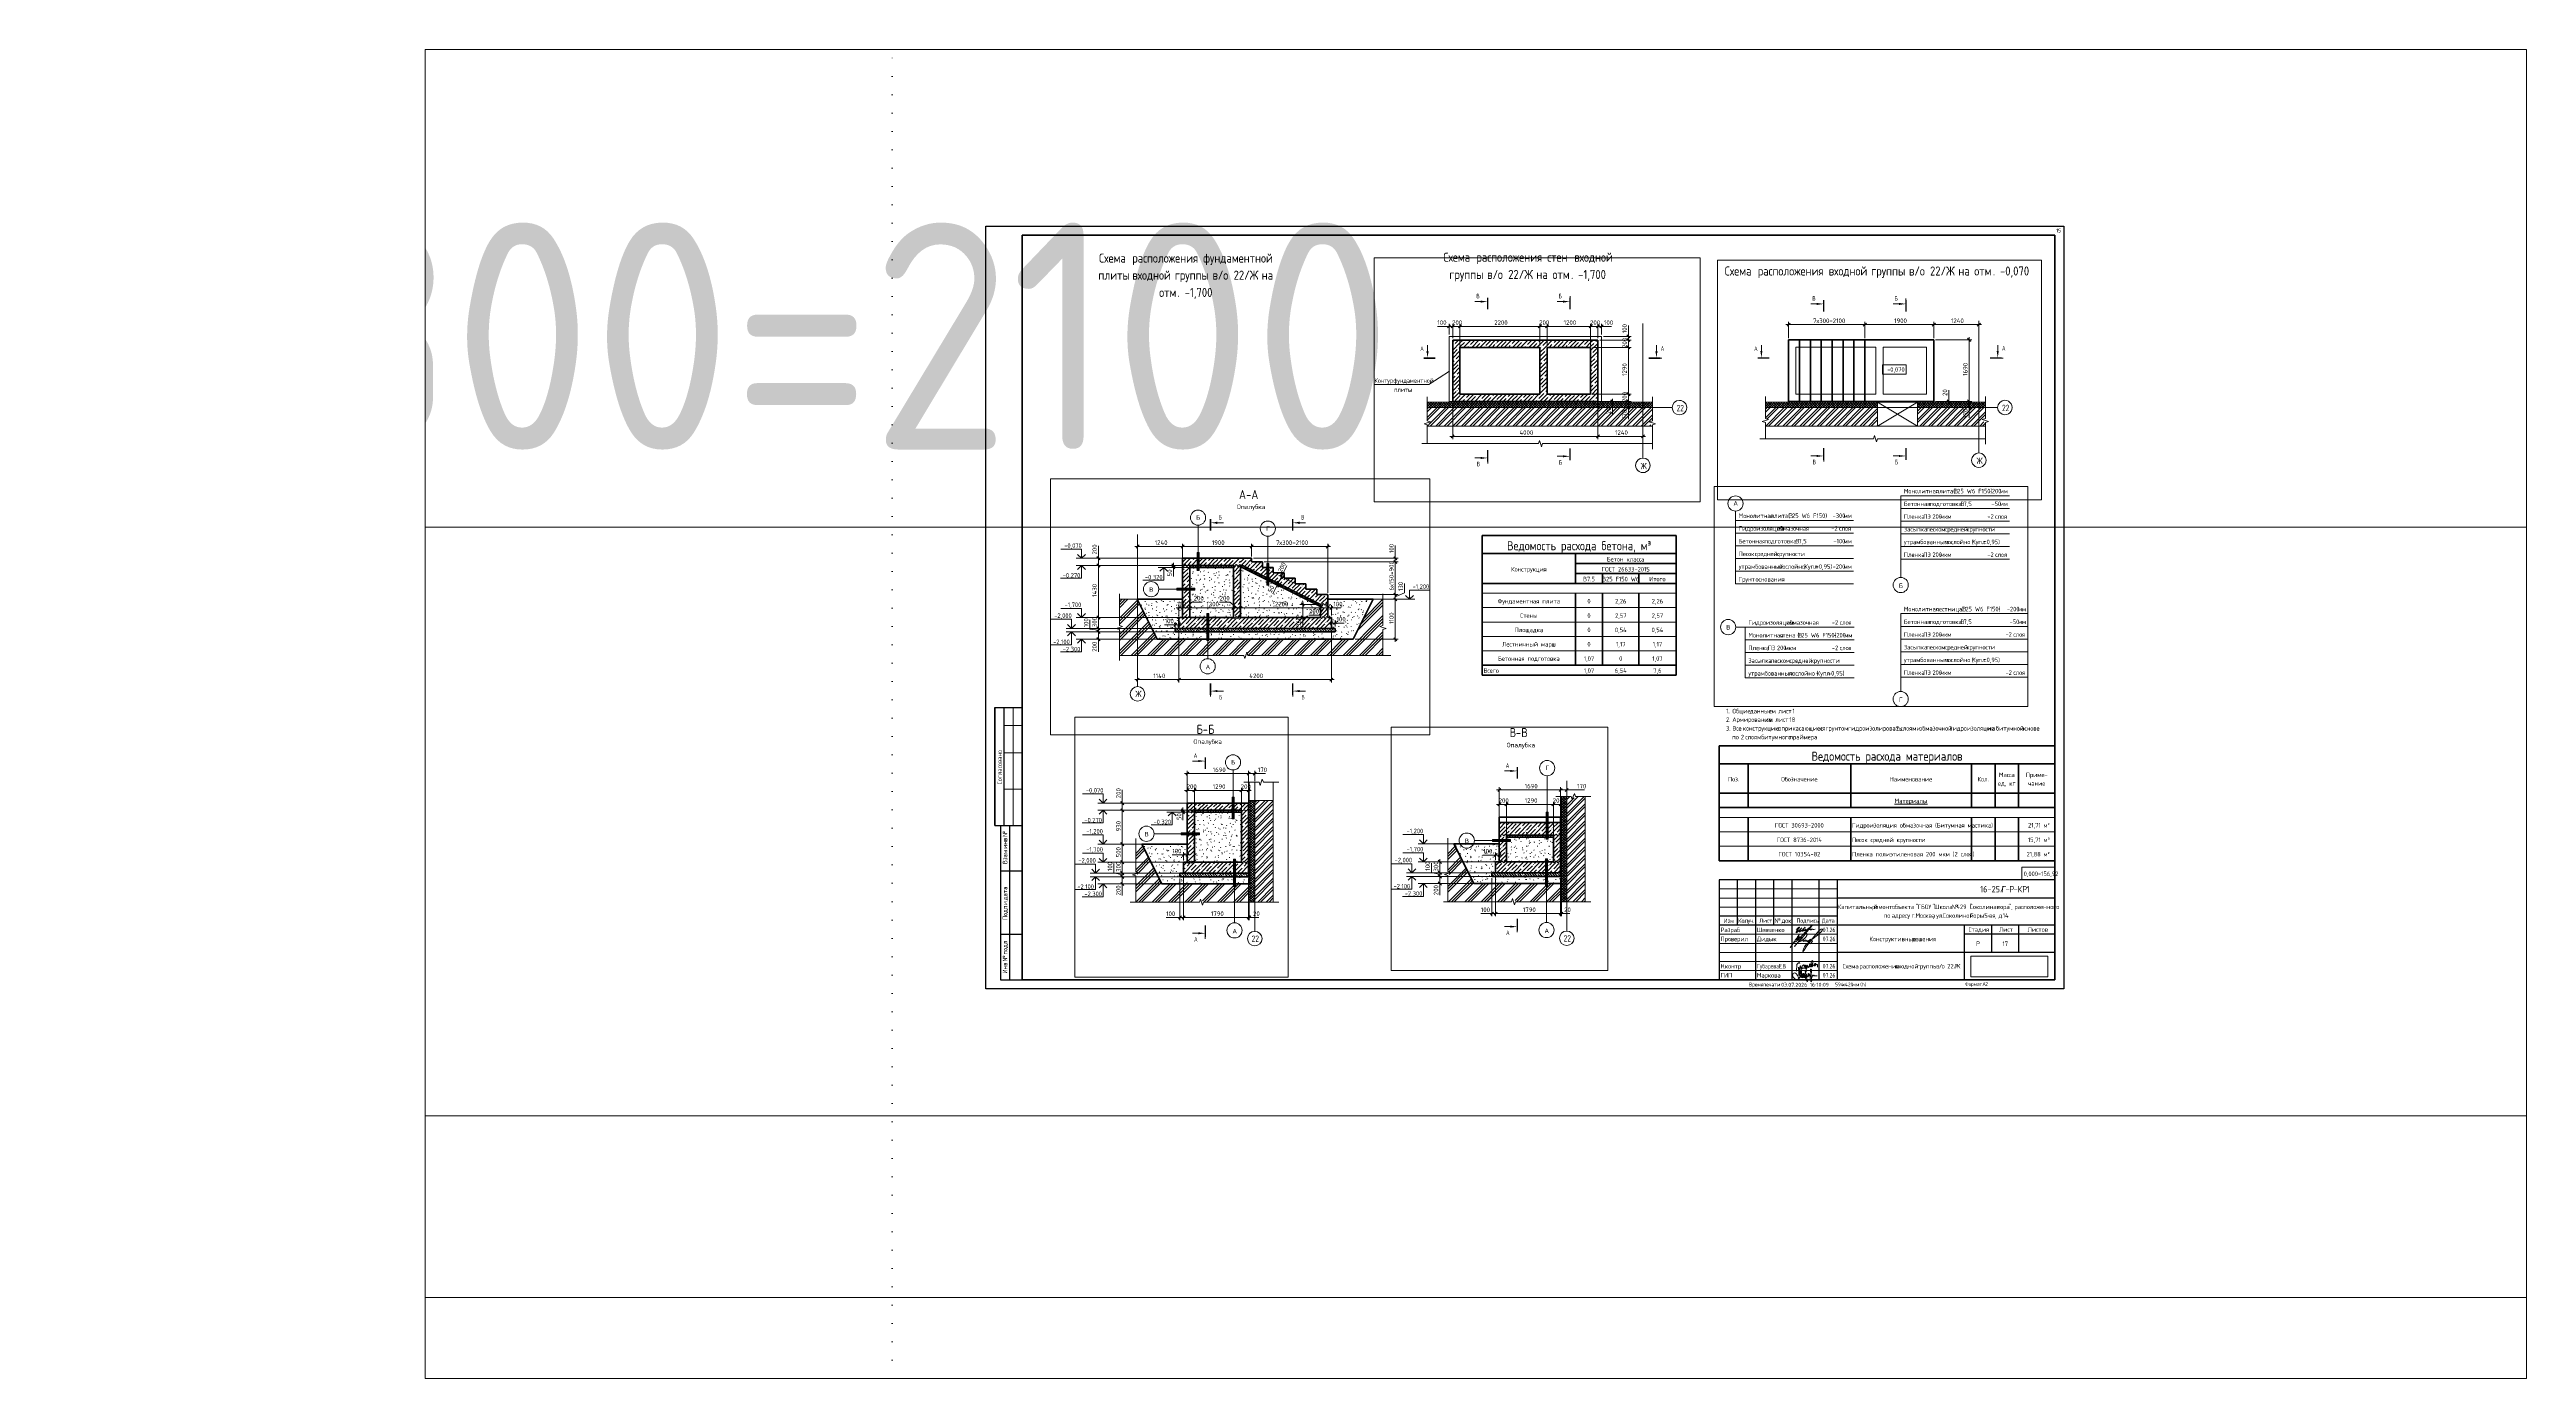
# Paper-space layout 'Layout1' of a CAD drawing. Header units: millimetres. Extents: x -516 to 849, y -215 to 517.
# The model-space entities are those that its viewports show. They can reach past a viewport. Long polylines and large blocks are cut down to what shows.
import ezdxf

# ---------------------------------------------------------------- set-up
doc = ezdxf.new("R2010")
doc.units = ezdxf.units.MM
for name, pattern in [('01 Штриховая _4 мм_', [6, 3.5, -2.5]), ('02 Штрихпунктирная _20 мм_', [25, 20, -2.5, 0, -2.5]), ('04 Пунктир 10мм', [10, 0, -10])]:
    doc.linetypes.add(name, pattern=pattern)
doc.layers.add('_NPLT_SIGN', color=5, linetype='Continuous', lineweight=9, true_color=0x0000ff, plot=False)
doc.layers.add('NPLT_SIGN', color=5, linetype='Continuous', lineweight=9, true_color=0x0000ff, plot=False)
for name, color, linetype, lineweight in [('AA_Dim', 7, 'Continuous', 9), ('AA_Dim-50', 7, 'Continuous', 9), ('AA_Linii', 7, 'Continuous', 50), ('AA_Oformlenie', 7, 'Continuous', 9), ('AA_Razrez', 7, 'Continuous', 9), ('AA_Vinoska', 7, 'Continuous', 9), ('AA_Visotnaya otmetka', 7, 'Continuous', 9), ('AF_Stena', 7, 'Continuous', 9), ('Gen_Stamp', 7, 'Continuous', 9), ('Gen_Table', 7, 'Continuous', 9), ('Gen_Text', 7, 'Continuous', 9), ('KR_Armatura', 7, 'Continuous', 20), ('KR_Armatura_Tonkie', 7, 'Continuous', 20), ('Оси', 7, 'Continuous', 9)]:
    doc.layers.add(name, color=color, linetype=linetype, lineweight=lineweight)
doc.layers.add('AA_NPLT_Vports', color=7, linetype='Continuous', plot=False)
for name, color, linetype, lineweight, true_color in [('AF_Okno', 7, 'Continuous', 20, 0xff9d3c), ('AF_Perekritie', 7, 'Continuous', 60, 0x006a35), ('AF_Perekritie_Грунт', 7, 'Continuous', 60, 0x006a35), ('AF_Perekritie_Опалубка', 7, 'Continuous', 60, 0x006a35), ('AF_Stena_Опалубка', 7, 'Continuous', 20, 0x0063c6), ('KR_Fundament', 7, 'Continuous', 20, 0x804000)]:
    doc.layers.add(name, color=color, linetype=linetype, lineweight=lineweight, true_color=true_color)
doc.styles.add('GOST Common', font='GOST_Common.ttf', dxfattribs={"width": 0.85, "height": 125})
doc.styles.add('GOST Common_1', font='GOST_Common.ttf', dxfattribs={"height": 125})
doc.styles.add('GOST Common_2', font='GOST_Common.ttf', dxfattribs={"height": 2.5})
doc.styles.add('ISOCPEUR', font='isocpeur.TTF', dxfattribs={"width": 0.7, "height": 125})
doc.styles.add('ISOCPEUR_1', font='isocpeur.TTF', dxfattribs={"width": 0.9, "height": 125})
doc.styles.add('ISOCPEUR_10', font='isocpeur.TTF', dxfattribs={"width": 0.85, "height": 3.5})
doc.styles.add('ISOCPEUR_11', font='isocpeur.TTF', dxfattribs={"width": 0.75, "height": 2.5})
doc.styles.add('ISOCPEUR_12', font='isocpeur.TTF', dxfattribs={"width": 0.85, "height": 5})
doc.styles.add('ISOCPEUR_2', font='isocpeur.TTF', dxfattribs={"width": 0.85, "height": 125})
doc.styles.add('ISOCPEUR_3', font='isocpeur.TTF', dxfattribs={"width": 0.7, "height": 175})
doc.styles.add('ISOCPEUR_4', font='isocpeur.TTF', dxfattribs={"width": 0.85, "height": 2.5})
doc.styles.add('ISOCPEUR_5', font='isocpeur.TTF', dxfattribs={"width": 0.85, "height": 2.3})
doc.styles.add('ISOCPEUR_6', font='isocpeur.TTF', dxfattribs={"width": 0.85, "height": 2})
doc.styles.add('ISOCPEUR_7', font='isocpeur.TTF', dxfattribs={"width": 0.85, "height": 2.1})
doc.styles.add('ISOCPEUR_8', font='isocpeur.TTF', dxfattribs={"width": 0.9, "height": 2})
doc.styles.add('ISOCPEUR_9', font='isocpeur.TTF', dxfattribs={"height": 2.1})
doc.styles.add('ISOCPEUR_I', font='isocpeui.ttf', dxfattribs={"width": 0.7, "height": 0.3})
doc.dimstyles.new('00_Точн_3_знака__прозр_', dxfattribs={"dimscale": 304.8, "dimtxt": 125.344371, "dimasz": 0.278871, "dimexe": 0.246063, "dimexo": 0.164042, "dimgap": 0.016404, "dimtad": 1, "dimdec": 3, "dimrnd": 0.001, "dimdsep": 46, "dimtxsty": 'ISOCPEUR_1', "dimblk1": 'OBLIQUE', "dimblk2": 'OBLIQUE', "dimsah": 1, "dimcen": 0.09, "dimdle": 0.246063, "dimazin": 0, "dimtfac": 1, "dimtdec": 4, "dimtix": 1, "dimtmove": 1, "dimatfit": 3, "dimfxl": 1, "dimtvp": 1, "dimtolj": 1, "dimtzin": 0, "dimlwd": 18, "dimlwe": 18, "dimarcsym": 2})
doc.dimstyles.new('00_Точн_3_знака__прозр__1', dxfattribs={"dimscale": 304.8, "dimtxt": 125.344371, "dimasz": 0.278871, "dimexe": 0.246063, "dimexo": 0.164042, "dimgap": 0.016404, "dimtad": 1, "dimdec": 3, "dimrnd": 0.001, "dimdsep": 46, "dimtxsty": 'ISOCPEUR_1', "dimblk1": 'OBLIQUE', "dimblk2": 'OBLIQUE', "dimsah": 1, "dimcen": 0.09, "dimdle": 0.246063, "dimazin": 0, "dimtfac": 1, "dimtdec": 4, "dimtix": 1, "dimtmove": 0, "dimatfit": 3, "dimfxl": 1, "dimtvp": 1, "dimtolj": 1, "dimtzin": 0, "dimlwd": 18, "dimlwe": 18, "dimarcsym": 2})
picture_1 = doc.add_image_def('image1.jpg', size_in_pixel=(1429, 378))
pattern_1 = [(45, (-54556.73, 0), (-112.2532, 112.2532), []), (45, (-54444.48, 0), (-112.2532, 112.2532), [198.438, -39.688, 1.676, -38.011])]
pattern_2 = [(45, (-1078.7, -750), (-112.253, 112.253), []), (45, (-966.45, -750), (-112.253, 112.253), [198.438, -39.688, 1.676, -38.011])]
pattern_3 = [(135, (-1078.7, -750), (-70.0036, -70.0036), [99, -16.5, 3.3, -16.5]), (135, (-1078.7, -680.04), (-70.0036, -70.0036), [])]
pattern_4 = [(0, (-1078.7, -750), (406.4, 101.6), [16.764, -288.036, 16.764, -288.036, -1625.6]), (0, (-1078.7, -750), (406.4, 101.6), [-609.6, 16.764, -592.836, 16.764, -288.036, -711.2]), (0, (-1078.7, -750), (406.4, 101.6), [-1524, 16.764, -186.436, 16.764, -491.236]), (120, (-926.3, -699.2), (-291.1882, 301.1527), [16.764, -288.036, 16.764, -288.036, -1625.6]), (120, (-926.3, -699.2), (-291.1882, 301.1527), [-609.6, 16.764, -592.836, 16.764, -288.036, -711.2]), (120, (-926.3, -699.2), (-291.1882, 301.1527), [-1524, 16.764, -186.436, 16.764, -491.236]), (240, (-875.5, -496), (-115.2118, -402.7527), [16.764, -288.036, 16.764, -288.036, -1625.6]), (240, (-875.5, -496), (-115.2118, -402.7527), [-609.6, 16.764, -592.836, 16.764, -288.036, -711.2]), (240, (-875.5, -496), (-115.2118, -402.7527), [-1524, 16.764, -186.436, 16.764, -491.236])]
pattern_5 = [(45, (7744.69, -150), (-112.253, 112.253), []), (45, (7856.94, -150), (-112.253, 112.253), [198.438, -39.688, 1.676, -38.011])]
pattern_6 = [(135, (7744.69, -150), (-70.0036, -70.0036), [99, -16.5, 3.3, -16.5]), (135, (7744.69, -80.04), (-70.0036, -70.0036), [])]
pattern_7 = [(0, (7744.69, -150), (406.4, 101.6), [16.764, -288.036, 16.764, -288.036, -1625.6]), (0, (7744.69, -150), (406.4, 101.6), [-609.6, 16.764, -592.836, 16.764, -288.036, -711.2]), (0, (7744.69, -150), (406.4, 101.6), [-1524, 16.764, -186.436, 16.764, -491.236]), (120, (7897.09, -99.2), (-291.1882, 301.1527), [16.764, -288.036, 16.764, -288.036, -1625.6]), (120, (7897.09, -99.2), (-291.1882, 301.1527), [-609.6, 16.764, -592.836, 16.764, -288.036, -711.2]), (120, (7897.09, -99.2), (-291.1882, 301.1527), [-1524, 16.764, -186.436, 16.764, -491.236]), (240, (7947.89, 104), (-115.2118, -402.7527), [16.764, -288.036, 16.764, -288.036, -1625.6]), (240, (7947.89, 104), (-115.2118, -402.7527), [-609.6, 16.764, -592.836, 16.764, -288.036, -711.2]), (240, (7947.89, 104), (-115.2118, -402.7527), [-1524, 16.764, -186.436, 16.764, -491.236])]
pattern_8 = [(45, (25251, -150), (-112.253, 112.253), []), (45, (25363.25, -150), (-112.253, 112.253), [198.438, -39.688, 1.676, -38.011])]
pattern_9 = [(135, (25250.99, -150), (-70.0036, -70.0036), [99, -16.5, 3.3, -16.5]), (135, (25250.99, -80.04), (-70.0036, -70.0036), [])]
pattern_10 = [(0, (25250.99, -150), (406.4, 101.6), [16.764, -288.036, 16.764, -288.036, -1625.6]), (0, (25250.99, -150), (406.4, 101.6), [-609.6, 16.764, -592.836, 16.764, -288.036, -711.2]), (0, (25250.99, -150), (406.4, 101.6), [-1524, 16.764, -186.436, 16.764, -491.236]), (120, (25403.39, -99.2), (-291.1882, 301.1527), [16.764, -288.036, 16.764, -288.036, -1625.6]), (120, (25403.39, -99.2), (-291.1882, 301.1527), [-609.6, 16.764, -592.836, 16.764, -288.036, -711.2]), (120, (25403.39, -99.2), (-291.1882, 301.1527), [-1524, 16.764, -186.436, 16.764, -491.236]), (240, (25454.19, 104), (-115.2118, -402.7527), [16.764, -288.036, 16.764, -288.036, -1625.6]), (240, (25454.19, 104), (-115.2118, -402.7527), [-609.6, 16.764, -592.836, 16.764, -288.036, -711.2]), (240, (25454.19, 104), (-115.2118, -402.7527), [-1524, 16.764, -186.436, 16.764, -491.236])]

# ---------------------------------------------------------------- blocks, each defined once
blk = doc.blocks.new('020_Основная надпись Форма 3 - ООО ПСК _Азурит_-3643371-Схема расположения входной группы в_о 22_Ж')
at = {"layer": 'AA_Vinoska', "lineweight": 30}
for p, q in [((-589, 155), (-589, 90)), ((-589, 155), (-574, 155)), ((-589, 90), (-589, 155)), ((-584, 155), (-584, 90)), ((-589, 90), (-574, 90)), ((-586, 90), (-586, 5)), ((-586, 90), (-574, 90)), ((-581, 90), (-581, 5)), ((-586, 65), (-574, 65)), ((-190, 60), (-190, 5)), ((-5, 60), (-190, 60)), ((-180, 60), (-180, 35)), ((-170, 60), (-170, 5)), ((-160, 60), (-160, 35)), ((-150, 60), (-150, 5)), ((-135, 60), (-135, 5)), ((-125, 60), (-125, 5)), ((-5, 50), (-125, 50)), ((-586, 30), (-574, 30)), ((-125, 40), (-190, 40)), ((-125, 35), (-190, 35)), ((-5, 35), (-125, 35)), ((-55, 35), (-55, 5)), ((-5, 30), (-55, 30)), ((-40, 35), (-40, 30)), ((-40, 30), (-40, 20)), ((-25, 35), (-25, 30)), ((-25, 30), (-25, 20)), ((-5, 20), (-125, 20)), ((-586, 5), (-574, 5))]:
    blk.add_line(p, q, dxfattribs=at)
at = {"layer": 'AA_Vinoska', "lineweight": 18}
for p, q in [((-579, 155), (-579, 90)), ((-574, 155), (-574, 90)), ((-584, 145), (-574, 145)), ((-584, 130), (-574, 130)), ((-584, 110), (-574, 110)), ((-125, 55), (-190, 55)), ((-125, 50), (-190, 50)), ((-125, 45), (-190, 45)), ((-125, 30), (-190, 30)), ((-125, 25), (-190, 25)), ((-125, 20), (-190, 20)), ((-125, 15), (-190, 15)), ((-125, 10), (-190, 10))]:
    blk.add_line(p, q, dxfattribs=at)
at = {"layer": 'AA_Vinoska'}
for q in [(-5, 70), (-15, 60)]:
    blk.add_line((-5, 60), q, dxfattribs=at)
at = {"layer": 'Gen_Stamp', "lineweight": 25}
for p, q in [((-594, 0), (-594, 420)), ((-594, 420), (0, 420)), ((0, 420), (0, 0)), ((0, 0), (-594, 0))]:
    blk.add_line(p, q, dxfattribs=at)
at = {"layer": 'Gen_Stamp', "lineweight": 80}
for p, q in [((-574, 5), (-574, 415)), ((-574, 415), (-5, 415)), ((-5, 415), (-5, 5)), ((-5, 5), (-574, 5))]:
    blk.add_line(p, q, dxfattribs=at)
at = {"layer": 'Gen_Stamp', "char_height": 2.5, "attachment_point": 1, "rotation": 90, "style": 'ISOCPEUR_4'}
for s, insert, width in [('Согласовано', (-587.7, 112.6), 20.375), ('\\fISOCPEUR|b0|i0|c204|p34|;\\W.85;№', (-584.7, 83.6), 3.135), ('инв', (-584.7, 77.1), 5.52), ('. ', (-584.7, 81.7), 2.317), ('Взам', (-584.7, 68.7), 7.836), ('. ', (-584.7, 75.2), 2.317), ('дата', (-584.7, 48.8), 8.245), ('\\fISOCPEUR|b0|i0|c204|p34|;\\W.85; ', (-584.7, 47.5), 1.567), ('Подп', (-584.7, 37.9), 7.564), ('\\fISOCPEUR|b0|i0|c204|p34|;\\W.85;и', (-584.7, 46), 1.84), ('. ', (-584.7, 44.1), 2.317), ('\\fISOCPEUR|b0|i0|c204|p34|;\\W.85;№', (-584.7, 15), 3.135), ('\\fISOCPEUR|b0|i0|c204|p34|;\\W.85; ', (-584.7, 17.6), 1.567), ('подл', (-584.7, 18.9), 7.359), ('\\fISOCPEUR|b0|i0|c204|p34|;\\W.85;.', (-584.7, 24.9), 0.75), ('Инв', (-584.7, 8.4), 5.724), ('. ', (-584.7, 13.1), 2.317)]:
    blk.add_mtext(s, dxfattribs=dict(at, insert=insert, width=width))
at = {"layer": 'Gen_Stamp', "attachment_point": 1}
for s, insert, char_height, width, style in [('Изм', (-187.4, 38.6), 2.3, 5.179, 'ISOCPEUR_5'), ('\\fISOCPEUR|b0|i0|c204|p34|;\\W.85;.', (-183.1, 38.6), 2.3, 0.681, 'ISOCPEUR_5'), ('Кол', (-179.6, 38.8), 2.5, 5.724, 'ISOCPEUR_4'), ('\\fISOCPEUR|b0|i0|c204|p34|;\\W.85;.', (-174.9, 38.8), 2.5, 0.75, 'ISOCPEUR_4'), ('уч', (-174.3, 38.8), 2.5, 3.68, 'ISOCPEUR_4'), ('\\fISOCPEUR|b0|i0|c204|p34|;\\W.85;.', (-171.2, 38.8), 2.5, 0.75, 'ISOCPEUR_4'), ('Лист', (-167.9, 38.7), 2.3, 6.951, 'ISOCPEUR_5'), ('\\fISOCPEUR|b0|i0|c204|p34|;\\W.85;№', (-159.5, 38.8), 2.5, 3.135, 'ISOCPEUR_4'), ('\\fISOCPEUR|b0|i0|c204|p34|;\\W.85; ', (-156.9, 38.8), 2.5, 1.567, 'ISOCPEUR_4'), ('док', (-155.6, 38.8), 2.5, 5.52, 'ISOCPEUR_4'), ('\\fISOCPEUR|b0|i0|c204|p34|;\\W.85;.', (-151.1, 38.8), 2.5, 0.75, 'ISOCPEUR_4'), ('Подпись', (-147.3, 38.7), 2.3, 11.38, 'ISOCPEUR_5'), ('Дата', (-133.4, 38.7), 2.3, 7.905, 'ISOCPEUR_5'), ('Стадия', (-52.6, 33.9), 2.5, 11.721, 'ISOCPEUR_4'), ('Лист', (-35.8, 33.9), 2.5, 7.768, 'ISOCPEUR_4'), ('Листов', (-20, 33.9), 2.5, 11.448, 'ISOCPEUR_4'), ('\\fISOCPEUR|b0|i0|c204|p34|;\\W.85;Р', (-48.4, 26.1), 2.5, 2.044, 'ISOCPEUR_4'), ('Формат', (-54.5, 3.6), 2, 10.426, 'ISOCPEUR_6'), ('\\fISOCPEUR|b0|i0|c204|p34|;\\W.85; ', (-45.9, 3.6), 2, 1.295, 'ISOCPEUR_6'), ('\\fISOCPEUR|b0|i0|c204|p34|;\\W.85;А', (-44.9, 3.6), 2, 1.908, 'ISOCPEUR_6'), ('\\fISOCPEUR|b0|i0|c204|p34|;\\W.85;2', (-43.3, 3.6), 2, 1.499, 'ISOCPEUR_6')]:
    blk.add_mtext(s, dxfattribs=dict(at, insert=insert, char_height=char_height, width=width, style=style))
at = {"layer": 'Gen_Stamp', "color": 9, "true_color": 0xc0c0c0, "attachment_point": 1}
for s, insert, char_height, width, style in [('Время', (-173.6, 3.4), 2.1, 8.245, 'ISOCPEUR_7'), ('\\fISOCPEUR|b0|i0|c204|p34|;\\W.85; ', (-166.8, 3.4), 2.1, 1.363, 'ISOCPEUR_7'), ('печати', (-165.7, 3.4), 2.1, 10.085, 'ISOCPEUR_7'), ('\\fISOCPEUR|b0|i0|c204|p34|;\\W.85;:', (-157.3, 3.4), 2.1, 0.681, 'ISOCPEUR_7'), ('594', (-126.1, 3.4), 2, 4.978, 'ISOCPEUR_8'), ('\\fISOCPEUR|b0|i0|c204|p34|;\\W.9;х', (-122, 3.4), 2, 1.587, 'ISOCPEUR_8'), ('420', (-120.7, 3.4), 2, 4.978, 'ISOCPEUR_8'), ('мм', (-116.6, 3.4), 2, 3.608, 'ISOCPEUR_8'), (' (h)', (-113.6, 3.4), 2, 4.69, 'ISOCPEUR_8')]:
    blk.add_mtext(s, dxfattribs=dict(at, insert=insert, char_height=char_height, width=width, style=style))
at = {"layer": 'Gen_Stamp'}
image = blk.add_image(picture_1, insert=(-51.3, 6.6), size_in_units=(42.5, 11.3), dxfattribs=at)
image.dxf.flags = 7
blk = doc.blocks.new('022_Маркова - ГИП-3717660-Схема расположения входной группы в_о 22_Ж')
at = {"layer": '_NPLT_SIGN'}
for points, knots in [([(43.9, 0.7), (43.5, 2.1), (42.5, 3.5), (41.8, 3.8), (40.7, 3.5), (40.3, 2.4), (40.8, 1.3), (41.8, 0.2), (43.1, 0), (44.4, 0.8), (44.6, 1.9), (44.6, 3.8), (44.6, 4.8)], [0, 0, 0, 0, 0.00435621, 0.00834068, 0.01168595, 0.01550962, 0.01972632, 0.02417924, 0.0289255, 0.03328241, 0.03828155, 0.04275783, 0.04275783, 0.04275783, 0.04275783]), ([(44.8, 4.3), (44.7, 4.8), (44.5, 5.1), (44.1, 5.2), (43.9, 5), (43.9, 4.3), (44.5, 2.5), (45, 1.3), (45.1, 1.2), (45.1, 1.2), (45.2, 1.6), (45.4, 3.1), (45.4, 4.3), (45.4, 4.8), (45.2, 4.9), (45.1, 4.9), (45, 4.7), (45.1, 3.6), (45.5, 1.9), (45.8, 1.1), (45.9, 1.1), (46, 1.2), (46.3, 2.5), (46.3, 2.9), (46.3, 3), (46.1, 3), (45.9, 3), (45.7, 2.7), (45.7, 2.1), (46, 1.8), (46.3, 1.6), (46.5, 1.3), (46.8, 1.1), (47, 1.1), (47.2, 2.5), (47.1, 3.1), (46.8, 3.5), (46.3, 3.5), (46, 3.2), (45.9, 2.8), (46, 2.1), (46.3, 1.7), (46.5, 1.7), (47, 2), (47, 2.2), (47, 2.8), (46.9, 3), (46.9, 3), (46.9, 3), (46.9, 2.9), (46.9, 1.8), (47.2, 1.4), (47.4, 1.2), (47.6, 1.3), (48, 1.9), (48, 2.6), (47.7, 3.7), (47.5, 4.4), (47.5, 4.6), (47.4, 4.6), (47.4, 4.6), (47.5, 3.8), (48.1, 1.2), (48.5, 0.1), (48.7, -0.8), (48.7, -0.9), (48.6, -0.9), (48.4, -0.9), (47.9, -0.2), (47.6, 0.7), (47.5, 2), (47.6, 2.7), (48, 3), (48.2, 2.9), (48.3, 2.8), (48.3, 2.5), (48.4, 1.9), (48.7, 1.5), (48.8, 1.5), (49, 1.6), (49, 1.8), (49.1, 2.2), (49.2, 2.9), (49.1, 3.2), (49.1, 3.5), (49.1, 3.5), (49.2, 3.5), (49.5, 2.8), (49.7, 2.2), (49.7, 2), (49.7, 2), (49.6, 2), (49.5, 2.4), (49.4, 2.6), (49.5, 3.1), (49.6, 3.2), (49.7, 3.1), (50, 2.6), (50.1, 2.2), (50.4, 2.2), (50.6, 2.5), (50.8, 3.4), (51, 4.4), (50.9, 5.3), (50.7, 5.8), (50.5, 5.9), (50.4, 5.8), (50.3, 5.6), (50.4, 4.9), (50.5, 4.1), (50.7, 2.5), (50.9, 1.3), (50.9, 0.5), (50.9, -0.1), (51, -0.5), (51, -0.9), (50.9, -1), (50.7, -0.9), (50.4, -0.6), (50.2, 1.1), (50.1, 2.1), (50.2, 2.6), (50.3, 2.7), (50.6, 2.5), (50.7, 2.1), (50.7, 1.9), (50.7, 1.4), (51, 1.3), (51.2, 1.5), (51.5, 2.3), (51.6, 2.5), (51.7, 2.5), (51.8, 2.4), (51.8, 2.1), (51.9, 2.1), (52, 2.2), (52.1, 2.4), (52.3, 2.5), (52.4, 2.4), (52.5, 2.2), (52.6, 2.1), (52.8, 2.1), (52.9, 2.1), (53.1, 2.2), (53.4, 2.2), (53.5, 2.1), (53.7, 2.1), (53.9, 2.1), (54.1, 2.2)], [0, 0, 0, 0, 0.0013642, 0.0024716, 0.0039271, 0.0071604, 0.0114923, 0.0151992, 0.0168552, 0.017577, 0.0197425, 0.0231954, 0.0267048, 0.0287659, 0.0295817, 0.0300123, 0.031498, 0.0347832, 0.0388614, 0.0418614, 0.0430502, 0.0447716, 0.0468358, 0.0489595, 0.0498178, 0.0504412, 0.0511968, 0.0523995, 0.0538233, 0.0552935, 0.0565438, 0.0577717, 0.0588373, 0.0609859, 0.0633503, 0.0660541, 0.0677903, 0.0693288, 0.0708886, 0.0726354, 0.0744423, 0.0759439, 0.0772831, 0.0783918, 0.0798486, 0.0809736, 0.0818741, 0.0822252, 0.0824312, 0.0837412, 0.0855667, 0.0876358, 0.0887665, 0.0901391, 0.0918825, 0.0946733, 0.0974863, 0.0997671, 0.1008166, 0.101087, 0.1020353, 0.1058616, 0.110959, 0.1161878, 0.1186349, 0.1198924, 0.1203364, 0.1215942, 0.123759, 0.1272016, 0.1305016, 0.133259, 0.1348584, 0.1358061, 0.1366498, 0.1378419, 0.1393454, 0.1406226, 0.1414171, 0.1419862, 0.1428554, 0.1443162, 0.1458558, 0.147224, 0.1479078, 0.1483694, 0.1493507, 0.1509007, 0.1525761, 0.1534842, 0.1538318, 0.1543395, 0.1550943, 0.1563412, 0.1572985, 0.1581547, 0.1590571, 0.160364, 0.1617296, 0.1629626, 0.1646785, 0.1672603, 0.1703712, 0.1730004, 0.1747326, 0.175603, 0.1762204, 0.1774892, 0.1794496, 0.1828662, 0.186801, 0.1907892, 0.1937227, 0.1957314, 0.1972287, 0.1982494, 0.1990669, 0.1999687, 0.2025853, 0.2060361, 0.2096286, 0.2115128, 0.2127044, 0.213734, 0.2148092, 0.2159556, 0.216966, 0.2181091, 0.2197772, 0.2213504, 0.222648, 0.2231309, 0.2237283, 0.2243257, 0.2249206, 0.2254421, 0.2261004, 0.22678, 0.2274149, 0.2280973, 0.2287697, 0.2293729, 0.2299582, 0.230652, 0.2313279, 0.2319846, 0.2325681, 0.2332749, 0.2332749, 0.2332749, 0.2332749])]:
    blk.add_open_spline(points, degree=3, knots=knots, dxfattribs=at)
blk = doc.blocks.new('022_Губарева Е_В_ - Нормоконтроль-3718201-Схема расположения входной группы в_о 22_Ж')
at = {"layer": '_NPLT_SIGN'}
for points, knots in [([(42.6, -0.2), (42.7, 1.1), (42.8, 2), (42.8, 3), (42.8, 3.4), (42.9, 3.5), (43.9, 4.4), (44.2, 4.4), (44.3, 4.4), (44.4, 4.4), (44.4, 4)], [0, 0, 0, 0, 0.0035831, 0.00610071, 0.00770703, 0.00968285, 0.01159584, 0.01352143, 0.01412232, 0.01475797, 0.01475797, 0.01475797, 0.01475797]), ([(43.8, 1.9), (43.7, 1.5), (43.7, 1), (43.8, 0.6), (43.9, 0.5), (44.1, 0.7), (44.5, 1.3), (44.8, 2), (44.9, 2.5), (44.9, 2.7), (44.8, 2.7), (44.7, 2.7), (44.4, 1.8), (44.3, 0.6), (44.3, -0.5), (44.4, -1.5), (44.4, -2.2), (44.2, -2.6), (44.1, -2.6), (43.9, -2.6), (43.8, -2.3), (43.9, -1.1), (44.1, -0.3), (44.7, 1.2), (45, 1.9), (45.2, 2), (45.3, 1.9), (45.3, 1.5), (45.4, 1.1), (45.5, 1), (45.7, 1), (45.8, 1), (45.9, 1.2), (46, 1.5), (45.9, 1.6), (45.7, 1.5), (45.6, 1.3), (45.3, 0.9), (45.3, 0.7), (45.2, 0.6), (45.2, 0.6), (45.2, 0.8), (45.6, 2.2), (46, 2.7), (46.4, 3.1), (46.7, 3.2), (46.8, 3.1), (46.9, 3), (47, 2.2), (46.9, 1.9), (46.7, 1.1), (46.6, 1), (46.6, 1.1), (46.7, 1.6), (47.1, 2.4), (47.3, 2.8), (47.5, 3), (47.6, 2.9), (47.5, 1.8), (47.5, 1.2), (47.5, 1.1)], [0, 0, 0, 0, 0.00141903, 0.00251453, 0.00337203, 0.00464653, 0.00656525, 0.00877126, 0.01035522, 0.01120876, 0.01162334, 0.0128081, 0.0152087, 0.01880295, 0.02245602, 0.02553595, 0.02780375, 0.02915839, 0.02992211, 0.0305915, 0.03233411, 0.03487331, 0.03881069, 0.04238535, 0.04524248, 0.04650068, 0.0473813, 0.04840926, 0.04948548, 0.0502589, 0.05082659, 0.051391, 0.05208083, 0.05284209, 0.05363298, 0.05434785, 0.05541659, 0.0564329, 0.05731609, 0.05768512, 0.05801426, 0.05982684, 0.06230422, 0.06525775, 0.06687307, 0.06797065, 0.06863967, 0.06985615, 0.07125576, 0.07337441, 0.07476414, 0.07584655, 0.07660409, 0.07822482, 0.08024043, 0.08198553, 0.08292431, 0.08454256, 0.08644351, 0.08840011, 0.08840011, 0.08840011, 0.08840011]), ([(46.7, 1.9), (47.3, 2.1), (47.8, 2.4), (48.4, 2.8), (48.5, 2.9), (48.6, 3), (48.6, 3.1), (48.5, 3.1), (48.2, 2.6), (48.1, 2.2), (48, 1.2), (48, 0), (48, -0.5), (48, -0.7), (47.9, -0.7), (47.8, -0.6), (47.8, 0), (48.4, 1.8), (48.9, 2.5), (49, 2.6), (49.1, 2.6), (49.1, 2.5), (49.1, 2), (49.1, 1.8), (49.2, 1.8), (49.3, 1.8), (49.9, 2.4), (50.2, 3), (50.3, 3.3), (50.2, 3.6), (50.1, 3.7), (49.8, 3.5), (49.7, 3.1), (49.7, 2.6), (49.9, 2.2), (50.1, 2.1), (50.4, 2.2), (50.8, 2.7), (51.4, 3.5), (51.8, 4.6), (51.6, 5.4), (51.5, 5.5), (51.4, 5.5), (51.3, 5.5), (51.1, 5.2), (50.7, 4.2), (50.6, 3.1), (50.7, 2.3), (50.9, 2.1), (51.1, 2.1), (51.6, 2.5), (51.6, 3), (51.5, 3.2), (51.3, 3.2), (51.1, 3.1), (51, 2.9), (51, 2.6), (51, 2.4), (51.1, 2.3), (51.5, 2.4), (52.2, 3), (52.4, 3.2), (52.6, 3.7), (52.9, 3.9), (53.3, 3.8), (53.3, 3.2), (53, 2.8), (52.5, 2.4), (52.3, 2.9), (52.4, 3.4), (52.5, 3.5), (52.5, 3.3), (52.6, 3.3), (53.3, 3.3), (53.8, 3.3), (54.2, 3.3), (54.2, 2.9), (54.2, 2.6), (54.1, 2.4), (54.1, 2.2), (54.2, 2)], [0, 0, 0, 0, 0.002061, 0.0036154, 0.0046696, 0.0050974, 0.0054418, 0.0062669, 0.0074082, 0.0095322, 0.012344, 0.0152477, 0.0173466, 0.0182547, 0.0187982, 0.0197454, 0.0226428, 0.0262833, 0.0295057, 0.0307223, 0.0311997, 0.0318816, 0.0327288, 0.0334831, 0.0338833, 0.0349628, 0.0367236, 0.0387232, 0.0400853, 0.0408698, 0.0416582, 0.0425762, 0.0439393, 0.0454368, 0.046769, 0.0478604, 0.0491315, 0.0512693, 0.0543417, 0.0576748, 0.0600731, 0.0612526, 0.0616232, 0.0622122, 0.0638923, 0.0666299, 0.069869, 0.0723061, 0.0737444, 0.0750704, 0.0765109, 0.078042, 0.0790802, 0.0798296, 0.0806092, 0.081431, 0.0822644, 0.0829363, 0.0836607, 0.0852585, 0.0870435, 0.0889793, 0.0902316, 0.0915967, 0.0930789, 0.0947907, 0.0967323, 0.0986141, 0.1003735, 0.1016008, 0.1024329, 0.1028978, 0.1039958, 0.1054643, 0.107171, 0.1085436, 0.10964, 0.1106443, 0.1114336, 0.1121611, 0.1121611, 0.1121611, 0.1121611])]:
    blk.add_open_spline(points, degree=3, knots=knots, dxfattribs=at)
blk = doc.blocks.new('022_Нет подписи - 022_Нет подписи-1287868-Схема расположения входной группы в_о 22_Ж')
at = {"layer": 'AA_Vinoska'}
blk.add_line((0, 0), (0, 5), dxfattribs=at)
blk = doc.blocks.new('022_Дидык - Проверил-3717937-Схема расположения входной группы в_о 22_Ж')
at = {"layer": 'NPLT_SIGN'}
for points, degree in [([(44.2, 5), (39.1, -2.5)], 1), ([(45.4, 2.5), (50.4, 9)], 1), ([(50.1, 1), (50.9, 2)], 1), ([(50.4, 9), (50.7, 8.7), (50.5, 8.4)], 2)]:
    blk.add_open_spline(points, degree=degree, dxfattribs=at)
for points, knots in [([(42.6, 2.7), (43.3, 3.4), (44.2, 3.7), (44.6, 3.6), (44, 3.1), (42.7, 2.1), (42.8, 2), (43.3, 1.9), (43, 1.3), (41.8, 0.7), (40.4, 0.2)], [0, 0, 0, 0, 0.00257908, 0.00490218, 0.00804204, 0.01091335, 0.01349317, 0.01499468, 0.01769479, 0.02153982, 0.02153982, 0.02153982, 0.02153982]), ([(43.5, 1.8), (43.4, 2.3), (45.4, 4.1), (47, 5.5), (47.9, 5.8), (48.5, 5.3), (48.5, 4.7), (48, 3.6), (46.7, 2.3), (44.7, 1), (43.7, 0.7), (43.7, 1), (43.7, 1.6), (44.9, 3), (45.4, 3.3), (45.7, 3.1), (45.8, 2.9), (41.8, -1.1), (41.6, -1.6), (41.6, -1.8), (41.8, -1.8), (41.9, -1.7)], [0, 0, 0, 0, 0.00579009, 0.01209857, 0.01630687, 0.01891896, 0.0217722, 0.02579759, 0.03165415, 0.03734841, 0.04140241, 0.04355404, 0.04650833, 0.04980391, 0.05281755, 0.0541252, 0.06092527, 0.06795522, 0.07499617, 0.07606291, 0.07673449, 0.07673449, 0.07673449, 0.07673449]), ([(48.8, 1.1), (49.8, 1.8), (50.1, 2), (50.4, 2.4), (50.1, 1.8), (50.1, 1), (50.7, 1.8), (55.5, 7.8), (56.7, 8), (57, 7.7), (56.6, 6.7), (54.9, 4.9), (46.7, -0.9), (46.1, -4.4), (46.3, -4.6), (48.4, -1.2), (50.1, 1)], [0, 0, 0, 0, 0.0023489, 0.0040688, 0.0062669, 0.0089514, 0.0196464, 0.0308469, 0.0414039, 0.0445038, 0.0489699, 0.0644749, 0.0826434, 0.098344, 0.1070883, 0.115037, 0.115037, 0.115037, 0.115037]), ([(46.6, 2.4), (46.3, 1.4), (46.3, 1.1), (46.5, 1.1), (47.1, 1.5), (47.6, 1.9), (47.8, 2.1), (47.4, 1.5)], [0, 0, 0, 0, 0.001738604, 0.003137735, 0.004906237, 0.006696871, 0.008500965, 0.008500965, 0.008500965, 0.008500965]), ([(47.4, 1.5), (47.4, 1), (48.1, 1.4), (48.7, 2), (48.4, 1.3), (48.2, 1), (48.8, 1.1)], [0, 0, 0, 0, 0.002404219, 0.005052125, 0.007160297, 0.008951112, 0.008951112, 0.008951112, 0.008951112]), ([(50.1, 1), (50.9, 1.5), (51.5, 1.4), (51.6, 1.2), (51, 0.8), (50.5, 0.2), (50.4, -0.3)], [0, 0, 0, 0, 0.002031734, 0.003845859, 0.005853103, 0.00798932, 0.00798932, 0.00798932, 0.00798932])]:
    blk.add_open_spline(points, degree=3, knots=knots, dxfattribs=at)
blk = doc.blocks.new('022_Шевченко - Разработал-3717397-Схема расположения входной группы в_о 22_Ж')
at = {"layer": '_NPLT_SIGN'}
for points, knots in [([(42.5, 2.6), (43.1, 3.1), (43.8, 3.7), (44.1, 3.9), (44.2, 3.9), (44.3, 3.9), (44.3, 3.8), (44.2, 3.7), (43.8, 3.2), (43, 2.2), (42.4, 1.3), (42.4, 1.1), (42.4, 0.9), (42.6, 0.9), (43.2, 1.3), (43.6, 1.7), (44.4, 2.4), (45.1, 3.1), (45.8, 3.9), (45.1, 3), (44.5, 2.4), (44.1, 1.5), (44.1, 1.4), (44.1, 1.4), (44.4, 1.4), (44.7, 1.5), (45.4, 2.1), (46.3, 2.9), (47.4, 3.9), (47.4, 3.9), (47.4, 3.9), (47.4, 3.9), (46.5, 3), (46.2, 2.5), (45.8, 2), (45.7, 1.8), (45.8, 1.7), (46, 1.7), (46.2, 1.8), (46.6, 2.1), (47.2, 2.5), (47.6, 2.8), (47.8, 2.9), (47.8, 2.9), (47.8, 2.8), (47.8, 2.8), (47.5, 2.4), (47.3, 2.3), (47.2, 2.1), (47.2, 2), (47.4, 2), (47.5, 2.1), (47.7, 2.2), (47.9, 2.3), (48.1, 2.4), (48.2, 2.5), (48.9, 3), (49.7, 3.6), (50.2, 4), (50.7, 4.3), (50.9, 4.4), (51.1, 4.6), (51.2, 4.8), (51.2, 5), (51.1, 5.1), (51, 5.1), (51, 5.1), (50.8, 4.9), (50.7, 4.7), (50.5, 4.4), (50.1, 3.9), (49.5, 3.4), (49.2, 2.9), (48.7, 2.1), (48.1, 1.2), (47.7, 0.7), (47.5, 0.5), (46.9, -0.1), (46.8, -0.2), (46.7, -0.2), (46.6, -0.1)], [0, 0, 0, 0, 0.0023049, 0.0038152, 0.0043622, 0.0045683, 0.0048282, 0.0057791, 0.0080466, 0.0113522, 0.0141487, 0.0157757, 0.0163924, 0.0175553, 0.0191558, 0.0217648, 0.0246845, 0.0281167, 0.0316525, 0.0349884, 0.0382022, 0.0402388, 0.041517, 0.0420024, 0.0427253, 0.0443171, 0.047062, 0.0510581, 0.0540802, 0.0557273, 0.0558271, 0.0572489, 0.0592969, 0.0619659, 0.0635616, 0.0646493, 0.0653215, 0.0659579, 0.0670243, 0.0686057, 0.0704138, 0.0719225, 0.0726842, 0.0730244, 0.0731477, 0.0737849, 0.0745704, 0.0755364, 0.0760745, 0.0765581, 0.0769874, 0.0775696, 0.0782139, 0.0790099, 0.079659, 0.0810452, 0.083199, 0.0859478, 0.0883739, 0.0899943, 0.0912172, 0.0920409, 0.0928464, 0.0934812, 0.0939939, 0.0943362, 0.0947506, 0.0953547, 0.0962551, 0.0976713, 0.099628, 0.1017839, 0.1042642, 0.1071285, 0.1100443, 0.1122163, 0.114192, 0.1155895, 0.116798, 0.1171197, 0.1171197, 0.1171197, 0.1171197]), ([(46.6, -0.1), (46.6, 0.1), (46.7, 0.3), (46.9, 0.6), (47.2, 1), (47.5, 1.3), (47.9, 1.6), (48.6, 2.1), (49.3, 2.5), (49.7, 2.8), (50.2, 2.9), (50.3, 2.9), (50.4, 2.9), (50.3, 2.7), (50.1, 2.6), (50.1, 2.5), (50.3, 2.4), (50.6, 2.5), (51, 2.6), (51.3, 2.9), (51.5, 2.9), (51.7, 2.9), (51.7, 2.7), (51.8, 2.6), (51.9, 2.6), (52, 2.7), (52.3, 2.7), (52.9, 2.8)], [0, 0, 0, 0, 0.00089394, 0.00215108, 0.00354813, 0.00514475, 0.00704668, 0.00945589, 0.01178881, 0.01373832, 0.01493587, 0.01568754, 0.0161601, 0.01667465, 0.01721995, 0.01780552, 0.01844241, 0.01937251, 0.02056399, 0.02168475, 0.02255885, 0.02315134, 0.023615, 0.02402677, 0.02443113, 0.02508457, 0.02623253, 0.02623253, 0.02623253, 0.02623253])]:
    blk.add_open_spline(points, degree=3, knots=knots, dxfattribs=at)
blk = doc.blocks.new('Видовой экран - Разрез_Опалубка-551892-Схема расположения входной группы в_о 22_Ж')
at = {"layer": 'Gen_Text', "insert": (-7.2, -1.9), "char_height": 2.5, "width": 18.038, "attachment_point": 1, "style": 'GOST Common_2', "bg_fill": 3, "box_fill_scale": 1.25, "bg_fill_color": 256, "bg_fill_true_color": 13158600, "bg_fill_transparency": 0}
blk.add_mtext('Опалубка', dxfattribs=at)
blk = doc.blocks.new('011_ЛинияОбрыва _ЭлУзла_Линия_ - Тип 1-3863810-План СТм на отм_ -1_700 Опл')
at = {"layer": 'AA_Oformlenie'}
for p, q in [((0, 0), (515, 0)), ((626.3, 0), (1140, 0))]:
    blk.add_line(p, q, dxfattribs=at)
blk = doc.blocks.new('011_ЛинияОбрыва _ЭлУзла_Линия_ - Тип 1-3863782-План СТм на отм_ -1_700 Опл')
at = {"layer": 'AA_Oformlenie'}
for p, q in [((0, 0), (3065, 0)), ((3176.3, 0), (6200, 0))]:
    blk.add_line(p, q, dxfattribs=at)
blk = doc.blocks.new('011_ЛинияОбрыва _ЭлУзла_Линия_ - Тип 1-3863862-План СТм на отм_ -1_700 Опл')
at = {"layer": 'AA_Oformlenie'}
for p, q in [((0, 0), (515, 0)), ((626.3, 0), (1140, 0))]:
    blk.add_line(p, q, dxfattribs=at)
blk = doc.blocks.new('231_Отверстие прямоугольное _Окно_Стена_ - Проем сущ_-3860310-План на отм_ 0_000 Опл')
at = {"layer": 'AA_Oformlenie', "lineweight": 20}
for p, q in [((675, 330), (-425, 330)), ((-425, 330), (-425, -330)), ((-425, -330), (-425, 330)), ((-425, 330), (675, 330)), ((675, -330), (-425, 330)), ((-425, -330), (675, 330)), ((675, -330), (675, 330)), ((675, -330), (675, 330)), ((-425, -330), (675, -330)), ((675, -330), (-425, -330))]:
    blk.add_line(p, q, dxfattribs=at)
at = {"layer": 'AF_Okno', "color": 7}
for p, q in [((-205, 330), (675, 330)), ((455, -330), (-425, -330))]:
    blk.add_line(p, q, dxfattribs=at)
blk = doc.blocks.new('Ktcnybwf - Лестница-3686718-План на отм_ 0_000 Опл')
at = {"layer": 'AF_Perekritie'}
for p, q in [((-34280.1, 78025), (-34080.1, 78025)), ((-34280.1, 76335), (-34280.1, 78025)), ((-32480.1, 78025), (-34080.1, 78025)), ((-33980.1, 76335), (-33980.1, 78025)), ((-33680.1, 76335), (-33680.1, 78025)), ((-33380.1, 76335), (-33380.1, 78025)), ((-33080.1, 76335), (-33080.1, 78025)), ((-32780.1, 76335), (-32780.1, 78025)), ((-32480.1, 78025), (-32180.1, 78025)), ((-32480.1, 78025), (-32480.1, 76335)), ((-32180.1, 78025), (-31880.1, 78025)), ((-32180.1, 76335), (-32180.1, 78025)), ((-34080.1, 76335), (-34280.1, 76335)), ((-34080.1, 76335), (-32480.1, 76335)), ((-32180.1, 76335), (-32480.1, 76335)), ((-31880.1, 76335), (-32180.1, 76335))]:
    blk.add_line(p, q, dxfattribs=at)
blk = doc.blocks.new('011_ЛинияОбрыва _ЭлУзла_Линия_ - Тип 1-3861421-План на отм_ 0_000 Опл')
at = {"layer": 'AA_Oformlenie'}
for p, q in [((0, 0), (449.2, 0)), ((560.5, 0), (1008.5, 0))]:
    blk.add_line(p, q, dxfattribs=at)
blk = doc.blocks.new('011_ЛинияОбрыва _ЭлУзла_Линия_ - Тип 1-3861239-План на отм_ 0_000 Опл')
at = {"layer": 'AA_Oformlenie'}
for p, q in [((0, 0), (2974.8, 0)), ((3086.1, 0), (6059.5, 0))]:
    blk.add_line(p, q, dxfattribs=at)
blk = doc.blocks.new('011_ЛинияОбрыва _ЭлУзла_Линия_ - Тип 1-3861461-План на отм_ 0_000 Опл')
at = {"layer": 'AA_Oformlenie'}
for p, q in [((0, 0), (449.2, 0)), ((560.5, 0), (1008.5, 0))]:
    blk.add_line(p, q, dxfattribs=at)
blk = doc.blocks.new('Ktcnybwf - Лестница-3686718-А-А Опл')
at = {"layer": 'AF_Perekritie', "lineweight": 9}
h = blk.add_hatch(dxfattribs=at)
h.set_pattern_fill('FP_6', style=0, pattern_type=2)
h.set_pattern_definition([(45, (32287.48, -750), (-112.253, 112.253), []), (45, (32399.74, -750), (-112.253, 112.253), [198.438, -39.688, 1.676, -38.011])])
h.paths.add_polyline_path([(34080.1, -1343.6), (34080.1, -1320), (34280.1, -1320), (34280.1, -1070), (33980.1, -1070), (33980.1, -920), (33680.1, -920), (33680.1, -770), (33380.1, -770), (33380.1, -620), (33080.1, -620), (33080.1, -470), (32780.1, -470), (32780.1, -320), (32480.1, -320), (32480.1, -170), (32180.1, -170), (32179.8, -70), (31880.1, -70), (31880.1, -270), (31932.8, -270), (34032.8, -1320)])
at = {"layer": 'AF_Perekritie'}
for p, q in [((32180.1, -70), (31880.1, -70)), ((32180.1, -170), (32180.1, -70)), ((32480.1, -170), (32180.1, -170)), ((32480.1, -320), (32480.1, -170)), ((31880.1, -270), (31932.8, -270)), ((31932.8, -270), (34080.1, -1343.6)), ((32780.1, -320), (32480.1, -320)), ((32780.1, -470), (32780.1, -320)), ((33080.1, -470), (32780.1, -470)), ((33080.1, -620), (33080.1, -470)), ((33380.1, -620), (33080.1, -620)), ((33380.1, -770), (33380.1, -620)), ((33680.1, -770), (33380.1, -770)), ((33680.1, -920), (33680.1, -770)), ((33980.1, -920), (33680.1, -920)), ((33980.1, -1070), (33980.1, -920)), ((34280.1, -1070), (33980.1, -1070)), ((34280.1, -1340), (34280.1, -1070)), ((34080.1, -1343.6), (34080.1, -1340))]:
    blk.add_line(p, q, dxfattribs=at)
blk = doc.blocks.new('261_Лягушка _НесАрм_РабПлоск_ - 10 А240-3858673-А-А Опл')
at = {"layer": 'KR_Armatura_Tonkie', "true_color": 0xff0000}
blk.add_hatch(color=1, dxfattribs=at).paths.add_polyline_path([(30880.6, -129), (30885.6, -124), (30880.6, -119), (30875.6, -124)])
at = {"layer": 'KR_Armatura'}
for start, end in [(360, 180), (180, 360)]:
    blk.add_arc((30880.6, -124), 5, start, end, dxfattribs=at)
blk = doc.blocks.new('261_Лягушка _НесАрм_РабПлоск_ - 10 А240-3858753-А-А Опл')
at = {"layer": 'KR_Armatura_Tonkie', "true_color": 0xff0000}
blk.add_hatch(color=1, dxfattribs=at).paths.add_polyline_path([(30901.1, -1774), (30906.1, -1769), (30901.1, -1764), (30896.1, -1769)])
at = {"layer": 'KR_Armatura'}
for start, end in [(0, 180), (180, 0)]:
    blk.add_arc((30901.1, -1769), 5, start, end, dxfattribs=at)
blk = doc.blocks.new('261_Лягушка _НесАрм_РабПлоск_ - 10 А240-3874233-А-А Опл')
at = {"layer": 'KR_Armatura_Tonkie', "true_color": 0xff0000}
blk.add_hatch(color=1, dxfattribs=at).paths.add_polyline_path([(32309.3, -312.9), (32316, -310.7), (32313.8, -304), (32307.1, -306.2)])
at = {"layer": 'KR_Armatura'}
for start, end in [(153.4349, 333.4349), (333.4349, 153.4349)]:
    blk.add_arc((32311.5, -308.5), 5, start, end, dxfattribs=at)
blk = doc.blocks.new('011_ЛинияОбрыва _ЭлУзла_Линия_ - Тип 1-3689468-А-А Опл')
at = {"layer": 'AA_Oformlenie'}
for p, q in [((35800.1, -1200), (35800.1, -1917.7)), ((35800.1, -2029), (35800.1, -2745.5))]:
    blk.add_line(p, q, dxfattribs=at)
blk = doc.blocks.new('011_ЛинияОбрыва _ЭлУзла_Линия_ - Тип 1-3858611-А-А Опл')
at = {"layer": 'AA_Oformlenie'}
for p, q in [((31963.8, -2745.5), (28540.1, -2745.5)), ((36021.1, -2745.5), (32075.1, -2745.5))]:
    blk.add_line(p, q, dxfattribs=at)
blk = doc.blocks.new('011_ЛинияОбрыва _ЭлУзла_Линия_ - Тип 1-3689518-А-А Опл')
at = {"layer": 'AA_Oformlenie'}
for p, q in [((28540.1, -1200), (28540.1, -1917.7)), ((28540.1, -2029), (28540.1, -2745.5))]:
    blk.add_line(p, q, dxfattribs=at)
blk = doc.blocks.new('Последовательность узлов - 3мм масшт50 маскировка-904230-А-А Опл')
at = {"layer": 'AA_Oformlenie'}
for p, q in [((34105.1, -1725), (34155.1, -1675)), ((34180.1, -1700), (34155.1, -1675)), ((34205.1, -1725), (34255.1, -1675)), ((34280.1, -1700), (34255.1, -1675)), ((34080.1, -1700), (34105.1, -1725)), ((34180.1, -1700), (34205.1, -1725))]:
    blk.add_line(p, q, dxfattribs=at)
blk = doc.blocks.new('Ktcnybwf - Лестница-3686718-В-В Опл')
at = {"layer": 'AF_Perekritie', "lineweight": 9}
h = blk.add_hatch(dxfattribs=at)
h.set_pattern_fill('FP_12', style=0, pattern_type=2)
h.set_pattern_definition([(45, (-77590.09, -150), (-112.253, 112.253), []), (45, (-77477.84, -150), (-112.253, 112.253), [198.438, -39.688, 1.676, -38.011])])
h.paths.add_polyline_path([(-76728.6, -960.8), (-76535, -960.8), (-76535, -940), (-76335, -940), (-76335, -620), (-78025, -620), (-78025, -940), (-77825, -940), (-77825, -960.8), (-77295.1, -960.8)])
at = {"layer": 'AF_Perekritie'}
for p, q in [((-76335, -470), (-78025, -470)), ((-78025, -620), (-78025, -470)), ((-76335, -470), (-76335, -620)), ((-76335, -620), (-78025, -620)), ((-78025, -620), (-78025, -960.8)), ((-76335, -620), (-78025, -620)), ((-76335, -960.8), (-76335, -620)), ((-77825, -960.8), (-76535, -960.8))]:
    blk.add_line(p, q, dxfattribs=at)
blk = doc.blocks.new('261_Лягушка _НесАрм_РабПлоск_ - 10 А240-3874233-В-В Опл')
at = {"layer": 'KR_Armatura_Tonkie', "true_color": 0xff0000}
blk.add_hatch(color=1, dxfattribs=at).paths.add_polyline_path([(-77275.2, -901.4), (-77271.7, -900.9), (-77269.9, -899.2), (-77269, -896.7), (-77269.3, -894), (-77270.7, -891.8), (-77272.8, -890.6), (-77276.3, -891), (-77278.1, -892.8), (-77279, -895.3), (-77278.7, -898), (-77277.3, -900.2), (-77276.3, -900.9)])
at = {"layer": 'KR_Armatura', "flags": 128}
for points in [[(-77274, -890.4), (-77275.2, -890.6), (-77276.3, -891), (-77277.3, -891.8), (-77278.1, -892.8), (-77278.7, -894), (-77279, -895.3), (-77279, -896.7), (-77278.7, -898), (-77278.1, -899.2), (-77277.3, -900.2), (-77276.3, -900.9), (-77275.2, -901.4), (-77274, -901.6)], [(-77274, -901.6), (-77272.8, -901.4), (-77271.7, -900.9), (-77270.7, -900.2), (-77269.9, -899.2), (-77269.3, -898), (-77269, -896.7), (-77269, -895.3), (-77269.3, -894), (-77269.9, -892.8), (-77270.7, -891.8), (-77271.7, -891), (-77272.8, -890.6), (-77274, -890.4)]]:
    blk.add_lwpolyline(points, dxfattribs=at)
at = {"layer": 'KR_Armatura_Tonkie'}
for p, q in [((-77279, -892.4), (-77279, -896)), ((-77269, -896), (-77269, -892.4))]:
    blk.add_line(p, q, dxfattribs=at)
blk = doc.blocks.new('011_ЛинияОбрыва _ЭлУзла_Линия_ - Тип 1-3858626-В-В Опл')
at = {"layer": 'AA_Oformlenie'}
for p, q in [((-79445, -1200), (-79445, -1965)), ((-79445, -2076.3), (-79445, -2800))]:
    blk.add_line(p, q, dxfattribs=at)
blk = doc.blocks.new('011_ЛинияОбрыва _ЭлУзла_Линия_ - Тип 1-3858628-В-В Опл')
at = {"layer": 'AA_Oformlenie'}
for p, q in [((-79561, -2800), (-77690, -2800)), ((-77578.7, -2800), (-75655, -2800))]:
    blk.add_line(p, q, dxfattribs=at)
blk = doc.blocks.new('011_ЛинияОбрыва _ЭлУзла_Линия_ - Тип 1-3858630-В-В Опл')
at = {"layer": 'AA_Oformlenie'}
for p, q in [((-76315, 100), (-76040, 100)), ((-75928.7, 100), (-75655, 100))]:
    blk.add_line(p, q, dxfattribs=at)
blk = doc.blocks.new('Последовательность узлов - 3мм масшт50 маскировка-904230-В-В Опл')
at = {"layer": 'AA_Oformlenie'}
for p, q in [((-78000, -1725), (-77950, -1675)), ((-77925, -1700), (-77950, -1675)), ((-77900, -1725), (-77850, -1675)), ((-77825, -1700), (-77850, -1675)), ((-78025, -1700), (-78000, -1725)), ((-77925, -1700), (-77900, -1725))]:
    blk.add_line(p, q, dxfattribs=at)
blk = doc.blocks.new('231_Отверстие прямоугольное _Окно_Стена_ - Проем сущ_-3860310-Б-Б Опл')
at = {"layer": 'AF_Okno', "color": 7, "lineweight": 9}
blk.add_line((-75655, 0), (-75655, 500), dxfattribs=at)
blk = doc.blocks.new('261_Лягушка _НесАрм_РабПлоск_ - 10 А240-3858673-Б-Б Опл')
at = {"layer": 'KR_Armatura_Tonkie', "true_color": 0xff0000}
blk.add_hatch(color=1, dxfattribs=at).paths.add_polyline_path([(-77462.8, -216), (-77457.8, -211), (-77462.8, -206), (-77467.8, -211)])
at = {"layer": 'KR_Armatura'}
for start, end in [(90, 270), (270, 90)]:
    blk.add_arc((-77462.8, -211), 5, start, end, dxfattribs=at)
blk = doc.blocks.new('261_Лягушка _НесАрм_РабПлоск_ - 10 А240-3858753-Б-Б Опл')
at = {"layer": 'KR_Armatura_Tonkie', "true_color": 0xff0000}
blk.add_hatch(color=1, dxfattribs=at).paths.add_polyline_path([(-77462.8, -1936), (-77457.8, -1931), (-77462.8, -1926), (-77467.8, -1931), (-77463.5, -1935.4)])
at = {"layer": 'KR_Armatura'}
for start, end in [(90, 270), (270, 90)]:
    blk.add_arc((-77462.8, -1931), 5, start, end, dxfattribs=at)
blk = doc.blocks.new('011_ЛинияОбрыва _ЭлУзла_Линия_ - Тип 1-3858626-Б-Б Опл')
at = {"layer": 'AA_Oformlenie'}
for p, q in [((-79445, -1200), (-79445, -1965)), ((-79445, -2076.3), (-79445, -2800))]:
    blk.add_line(p, q, dxfattribs=at)
blk = doc.blocks.new('011_ЛинияОбрыва _ЭлУзла_Линия_ - Тип 1-3858628-Б-Б Опл')
at = {"layer": 'AA_Oformlenie'}
for p, q in [((-79594.6, -2800), (-77690, -2800)), ((-77578.7, -2800), (-75655, -2800))]:
    blk.add_line(p, q, dxfattribs=at)
blk = doc.blocks.new('011_ЛинияОбрыва _ЭлУзла_Линия_ - Тип 1-3858632-Б-Б Опл')
at = {"layer": 'AA_Oformlenie'}
for p, q in [((-76315, 500), (-76040, 500)), ((-75928.7, 500), (-75655, 500))]:
    blk.add_line(p, q, dxfattribs=at)
blk = doc.blocks.new('Последовательность узлов - 3мм масшт50 маскировка-904230-Б-Б Опл')
at = {"layer": 'AA_Oformlenie'}
for p, q in [((-76460, -245), (-76510, -295)), ((-76435, -270), (-76460, -245)), ((-76360, -245), (-76410, -295)), ((-76335, -270), (-76360, -245)), ((-76535, -270), (-76510, -295)), ((-76435, -270), (-76410, -295))]:
    blk.add_line(p, q, dxfattribs=at)
blk = doc.blocks.new('Разрез - Номер узла_ сзади-394133-План СТм на отм_ -1_700 Опл')
at = {"layer": 'AA_Razrez'}
for points in [[(7.329, 0.404), (7.329, -0.394), (0.873, -0.394), (0.873, 0.404)], [(3.497, -3.533), (2.503, -3.533), (3, 0)]]:
    blk.add_hatch(color=256, dxfattribs=at).paths.add_polyline_path(points)
for p, q in [((3, -3), (3, -7.096)), ((2.503, -3.533), (3.497, -3.533))]:
    blk.add_line(p, q, dxfattribs=at)
blk = doc.blocks.new('Разрез - Номер узла_ спереди-394134-План СТм на отм_ -1_700 Опл')
at = {"layer": 'AA_Razrez'}
for points in [[(7.329, 0.404), (7.329, -0.394), (0.873, -0.394), (0.873, 0.404)], [(3.497, -3.533), (2.503, -3.533), (3, 0)]]:
    blk.add_hatch(color=256, dxfattribs=at).paths.add_polyline_path(points)
for p, q in [((3, -3), (3, -7.096)), ((2.503, -3.533), (3.497, -3.533))]:
    blk.add_line(p, q, dxfattribs=at)
blk = doc.blocks.new('DIMBLOCK6-План СТм на отм_ -1_700 Опл')
at = {"layer": 'AA_Dim-50', "color": 30, "lineweight": 30, "true_color": 0xff8000, "transparency": 16777216}
for p, q in [((-19561.3, 76335), (-19603.8, 76377.5)), ((-19561.3, 76335), (-19518.8, 76292.5)), ((-19561.3, 76165), (-19603.8, 76207.5)), ((-19561.3, 76165), (-19518.8, 76122.5))]:
    blk.add_line(p, q, dxfattribs=at)
at = {"layer": 'AA_Dim-50', "color": 30, "lineweight": 18, "true_color": 0xff8000, "transparency": 16777216}
for p, q in [((-20351.9, 76335), (-19486.3, 76335)), ((-19561.3, 76335), (-20351.9, 76335)), ((-19561.3, 76090), (-19561.3, 76335)), ((-19561.3, 76111.9), (-19561.3, 76250)), ((-19571.4, 76165), (-19486.3, 76165)), ((-19561.3, 76165), (-19571.4, 76165)), ((-19561.3, 75851.4), (-19561.3, 76111.9))]:
    blk.add_line(p, q, dxfattribs=at)
at = {"layer": 'AA_Dim-50', "color": 0, "lineweight": 18, "transparency": 16777216, "insert": (-19729.1, 75851.4), "char_height": 125, "width": 252.581, "attachment_point": 1, "rotation": 90, "line_spacing_factor": 1.135194, "style": 'ISOCPEUR_1'}
blk.add_mtext('170', dxfattribs=at)
blk = doc.blocks.new('_Oblique')
at = {"color": 0, "linetype": 'ByBlock', "lineweight": -2}
blk.add_line((-0.5, -0.5), (0.5, 0.5), dxfattribs=at)
blk = doc.blocks.new('DIMBLOCK7-План СТм на отм_ -1_700 Опл')
at = {"layer": 'AA_Dim-50', "color": 30, "lineweight": 30, "true_color": 0xff8000, "transparency": 16777216}
for p, q in [((-19561.3, 76535), (-19603.8, 76577.5)), ((-19561.3, 76535), (-19518.8, 76492.5)), ((-19561.3, 76335), (-19603.8, 76377.5)), ((-19561.3, 76335), (-19518.8, 76292.5))]:
    blk.add_line(p, q, dxfattribs=at)
at = {"layer": 'AA_Dim-50', "color": 30, "lineweight": 18, "true_color": 0xff8000, "transparency": 16777216}
for p, q in [((-20551.9, 76535), (-19486.3, 76535)), ((-19561.3, 76535), (-20551.9, 76535)), ((-19561.3, 76335), (-19561.3, 76535)), ((-20351.9, 76335), (-19486.3, 76335)), ((-19561.3, 76335), (-20351.9, 76335))]:
    blk.add_line(p, q, dxfattribs=at)
at = {"layer": 'AA_Dim-50', "color": 0, "lineweight": 18, "transparency": 16777216, "insert": (-19729.1, 76317.9), "char_height": 125, "width": 280.961, "attachment_point": 1, "rotation": 90, "line_spacing_factor": 1.135194, "style": 'ISOCPEUR_1'}
blk.add_mtext('200', dxfattribs=at)
blk = doc.blocks.new('DIMBLOCK8-План СТм на отм_ -1_700 Опл')
at = {"layer": 'AA_Dim-50', "color": 30, "lineweight": 30, "true_color": 0xff8000, "transparency": 16777216}
for p, q in [((-19561.3, 77825), (-19603.8, 77867.5)), ((-19561.3, 77825), (-19518.8, 77782.5)), ((-19561.3, 76535), (-19603.8, 76577.5)), ((-19561.3, 76535), (-19518.8, 76492.5))]:
    blk.add_line(p, q, dxfattribs=at)
at = {"layer": 'AA_Dim-50', "color": 30, "lineweight": 18, "true_color": 0xff8000, "transparency": 16777216}
for p, q in [((-20551.9, 77825), (-19486.3, 77825)), ((-19561.3, 77825), (-20551.9, 77825)), ((-19561.3, 76535), (-19561.3, 77825)), ((-20551.9, 76535), (-19486.3, 76535)), ((-19561.3, 76535), (-20551.9, 76535))]:
    blk.add_line(p, q, dxfattribs=at)
at = {"layer": 'AA_Dim-50', "color": 0, "lineweight": 18, "transparency": 16777216, "insert": (-19729.1, 77035.7), "char_height": 125, "width": 346.234, "attachment_point": 1, "rotation": 90, "line_spacing_factor": 1.135194, "style": 'ISOCPEUR_1'}
blk.add_mtext('1290', dxfattribs=at)
blk = doc.blocks.new('DIMBLOCK9-План СТм на отм_ -1_700 Опл')
at = {"layer": 'AA_Dim-50', "color": 30, "lineweight": 30, "true_color": 0xff8000, "transparency": 16777216}
for p, q in [((-19561.3, 78025), (-19603.8, 78067.5)), ((-19561.3, 78025), (-19518.8, 77982.5)), ((-19561.3, 77825), (-19603.8, 77867.5)), ((-19561.3, 77825), (-19518.8, 77782.5))]:
    blk.add_line(p, q, dxfattribs=at)
at = {"layer": 'AA_Dim-50', "color": 30, "lineweight": 18, "true_color": 0xff8000, "transparency": 16777216}
for p, q in [((-20351.9, 78025), (-19486.3, 78025)), ((-19561.3, 78025), (-20351.9, 78025)), ((-19561.3, 77825), (-19561.3, 78025)), ((-20551.9, 77825), (-19486.3, 77825)), ((-19561.3, 77825), (-20551.9, 77825))]:
    blk.add_line(p, q, dxfattribs=at)
at = {"layer": 'AA_Dim-50', "color": 0, "lineweight": 18, "transparency": 16777216, "insert": (-19729.1, 77807.9), "char_height": 125, "width": 280.961, "attachment_point": 1, "rotation": 90, "line_spacing_factor": 1.135194, "style": 'ISOCPEUR_1'}
blk.add_mtext('200', dxfattribs=at)
blk = doc.blocks.new('DIMBLOCK10-План СТм на отм_ -1_700 Опл')
at = {"layer": 'AA_Dim-50', "color": 30, "lineweight": 18, "true_color": 0xff8000, "transparency": 16777216}
for p, q in [((-19561.3, 78424.2), (-19561.3, 78163.8)), ((-19561.3, 78025), (-19561.3, 78200)), ((-19561.3, 78163.8), (-19561.3, 78075)), ((-20251.9, 78125), (-19486.3, 78125)), ((-19561.3, 78125), (-20251.9, 78125)), ((-20351.9, 78025), (-19486.3, 78025)), ((-19561.3, 78025), (-20351.9, 78025))]:
    blk.add_line(p, q, dxfattribs=at)
at = {"layer": 'AA_Dim-50', "color": 30, "lineweight": 30, "true_color": 0xff8000, "transparency": 16777216}
for p, q in [((-19561.3, 78125), (-19603.8, 78167.5)), ((-19561.3, 78125), (-19518.8, 78082.5)), ((-19561.3, 78025), (-19603.8, 78067.5)), ((-19561.3, 78025), (-19518.8, 77982.5))]:
    blk.add_line(p, q, dxfattribs=at)
at = {"layer": 'AA_Dim-50', "color": 0, "lineweight": 18, "transparency": 16777216, "insert": (-19729.1, 78213.8), "char_height": 125, "width": 252.581, "attachment_point": 1, "rotation": 90, "line_spacing_factor": 1.135194, "style": 'ISOCPEUR_1'}
blk.add_mtext('100', dxfattribs=at)
blk = doc.blocks.new('DIMBLOCK11-План СТм на отм_ -1_700 Опл')
at = {"layer": 'AA_Dim-50', "color": 30, "lineweight": 18, "true_color": 0xff8000, "transparency": 16777216}
for p, q in [((-20401.9, 78075), (-20401.9, 78476.7)), ((-20301.9, 78175), (-20301.9, 78476.7)), ((-20226.9, 78401.7), (-20401.9, 78401.7)), ((-20401.9, 78401.7), (-20401.9, 78075)), ((-20285, 78401.7), (-20351.9, 78401.7)), ((-20301.9, 78401.7), (-20301.9, 78175)), ((-20024.6, 78401.7), (-20285, 78401.7))]:
    blk.add_line(p, q, dxfattribs=at)
at = {"layer": 'AA_Dim-50', "color": 30, "lineweight": 30, "true_color": 0xff8000, "transparency": 16777216}
for p, q in [((-20401.9, 78401.7), (-20359.4, 78444.2)), ((-20301.9, 78401.7), (-20259.4, 78444.2)), ((-20401.9, 78401.7), (-20444.4, 78359.2)), ((-20301.9, 78401.7), (-20344.4, 78359.2))]:
    blk.add_line(p, q, dxfattribs=at)
at = {"layer": 'AA_Dim-50', "color": 0, "lineweight": 18, "transparency": 16777216, "insert": (-20235, 78569.6), "char_height": 125, "width": 252.581, "attachment_point": 1, "line_spacing_factor": 1.135194, "style": 'ISOCPEUR_1'}
blk.add_mtext('100', dxfattribs=at)
blk = doc.blocks.new('DIMBLOCK12-План СТм на отм_ -1_700 Опл')
at = {"layer": 'AA_Dim-50', "color": 30, "lineweight": 18, "true_color": 0xff8000, "transparency": 16777216}
for p, q in [((-20601.9, 77875), (-20601.9, 78476.7)), ((-20401.9, 78075), (-20401.9, 78476.7)), ((-20401.9, 78401.7), (-20601.9, 78401.7)), ((-20601.9, 78401.7), (-20601.9, 77875)), ((-20401.9, 78401.7), (-20401.9, 78075))]:
    blk.add_line(p, q, dxfattribs=at)
at = {"layer": 'AA_Dim-50', "color": 30, "lineweight": 30, "true_color": 0xff8000, "transparency": 16777216}
for p, q in [((-20601.9, 78401.7), (-20559.4, 78444.2)), ((-20401.9, 78401.7), (-20359.4, 78444.2)), ((-20601.9, 78401.7), (-20644.4, 78359.2)), ((-20401.9, 78401.7), (-20444.4, 78359.2))]:
    blk.add_line(p, q, dxfattribs=at)
at = {"layer": 'AA_Dim-50', "color": 0, "lineweight": 18, "transparency": 16777216, "insert": (-20619, 78569.6), "char_height": 125, "width": 280.961, "attachment_point": 1, "line_spacing_factor": 1.135194, "style": 'ISOCPEUR_1'}
blk.add_mtext('200', dxfattribs=at)
blk = doc.blocks.new('DIMBLOCK13-План СТм на отм_ -1_700 Опл')
at = {"layer": 'AA_Dim-50', "color": 30, "lineweight": 18, "true_color": 0xff8000, "transparency": 16777216}
for p, q in [((-21801.9, 77875), (-21801.9, 78476.7)), ((-20601.9, 77875), (-20601.9, 78476.7)), ((-20601.9, 78401.7), (-21801.9, 78401.7)), ((-21801.9, 78401.7), (-21801.9, 77875)), ((-20601.9, 78401.7), (-20601.9, 77875))]:
    blk.add_line(p, q, dxfattribs=at)
at = {"layer": 'AA_Dim-50', "color": 30, "lineweight": 30, "true_color": 0xff8000, "transparency": 16777216}
for p, q in [((-21801.9, 78401.7), (-21759.4, 78444.2)), ((-20601.9, 78401.7), (-20559.4, 78444.2)), ((-21801.9, 78401.7), (-21844.4, 78359.2)), ((-20601.9, 78401.7), (-20644.4, 78359.2))]:
    blk.add_line(p, q, dxfattribs=at)
at = {"layer": 'AA_Dim-50', "color": 0, "lineweight": 18, "transparency": 16777216, "insert": (-21346.2, 78569.6), "char_height": 125, "width": 346.234, "attachment_point": 1, "line_spacing_factor": 1.135194, "style": 'ISOCPEUR_1'}
blk.add_mtext('1200', dxfattribs=at)
blk = doc.blocks.new('DIMBLOCK14-План СТм на отм_ -1_700 Опл')
at = {"layer": 'AA_Dim-50', "color": 30, "lineweight": 18, "true_color": 0xff8000, "transparency": 16777216}
for p, q in [((-22001.9, 77871.5), (-22001.9, 78476.7)), ((-21801.9, 77875), (-21801.9, 78476.7)), ((-21801.9, 78401.7), (-22001.9, 78401.7)), ((-22001.9, 78401.7), (-22001.9, 77871.5)), ((-21801.9, 78401.7), (-21801.9, 77875))]:
    blk.add_line(p, q, dxfattribs=at)
at = {"layer": 'AA_Dim-50', "color": 30, "lineweight": 30, "true_color": 0xff8000, "transparency": 16777216}
for p, q in [((-22001.9, 78401.7), (-21959.4, 78444.2)), ((-21801.9, 78401.7), (-21759.4, 78444.2)), ((-22001.9, 78401.7), (-22044.4, 78359.2)), ((-21801.9, 78401.7), (-21844.4, 78359.2))]:
    blk.add_line(p, q, dxfattribs=at)
at = {"layer": 'AA_Dim-50', "color": 0, "lineweight": 18, "transparency": 16777216, "insert": (-22019, 78569.6), "char_height": 125, "width": 280.961, "attachment_point": 1, "line_spacing_factor": 1.135194, "style": 'ISOCPEUR_1'}
blk.add_mtext('200', dxfattribs=at)
blk = doc.blocks.new('DIMBLOCK15-План СТм на отм_ -1_700 Опл')
at = {"layer": 'AA_Dim-50', "color": 30, "lineweight": 18, "true_color": 0xff8000, "transparency": 16777216}
for p, q in [((-24201.9, 77871.5), (-24201.9, 78476.7)), ((-22001.9, 77871.5), (-22001.9, 78476.7)), ((-22001.9, 78401.7), (-24201.9, 78401.7)), ((-24201.9, 78401.7), (-24201.9, 77871.5)), ((-22001.9, 78401.7), (-22001.9, 77871.5))]:
    blk.add_line(p, q, dxfattribs=at)
at = {"layer": 'AA_Dim-50', "color": 30, "lineweight": 30, "true_color": 0xff8000, "transparency": 16777216}
for p, q in [((-24201.9, 78401.7), (-24159.4, 78444.2)), ((-22001.9, 78401.7), (-21959.4, 78444.2)), ((-24201.9, 78401.7), (-24244.4, 78359.2)), ((-22001.9, 78401.7), (-22044.4, 78359.2))]:
    blk.add_line(p, q, dxfattribs=at)
at = {"layer": 'AA_Dim-50', "color": 0, "lineweight": 18, "transparency": 16777216, "insert": (-23258, 78569.6), "char_height": 125, "width": 374.614, "attachment_point": 1, "line_spacing_factor": 1.135194, "style": 'ISOCPEUR_1'}
blk.add_mtext('2200', dxfattribs=at)
blk = doc.blocks.new('DIMBLOCK16-План СТм на отм_ -1_700 Опл')
at = {"layer": 'AA_Dim-50', "color": 30, "lineweight": 18, "true_color": 0xff8000, "transparency": 16777216}
for p, q in [((-24401.9, 78075), (-24401.9, 78476.7)), ((-24201.9, 77871.5), (-24201.9, 78476.7)), ((-24201.9, 78401.7), (-24401.9, 78401.7)), ((-24401.9, 78401.7), (-24401.9, 78075)), ((-24201.9, 78401.7), (-24201.9, 77871.5))]:
    blk.add_line(p, q, dxfattribs=at)
at = {"layer": 'AA_Dim-50', "color": 30, "lineweight": 30, "true_color": 0xff8000, "transparency": 16777216}
for p, q in [((-24401.9, 78401.7), (-24359.4, 78444.2)), ((-24201.9, 78401.7), (-24159.4, 78444.2)), ((-24401.9, 78401.7), (-24444.4, 78359.2)), ((-24201.9, 78401.7), (-24244.4, 78359.2))]:
    blk.add_line(p, q, dxfattribs=at)
at = {"layer": 'AA_Dim-50', "color": 0, "lineweight": 18, "transparency": 16777216, "insert": (-24419, 78569.6), "char_height": 125, "width": 280.961, "attachment_point": 1, "line_spacing_factor": 1.135194, "style": 'ISOCPEUR_1'}
blk.add_mtext('200', dxfattribs=at)
blk = doc.blocks.new('DIMBLOCK17-План СТм на отм_ -1_700 Опл')
at = {"layer": 'AA_Dim-50', "color": 30, "lineweight": 18, "true_color": 0xff8000, "transparency": 16777216}
for p, q in [((-24501.9, 78175), (-24501.9, 78476.7)), ((-24401.9, 78075), (-24401.9, 78476.7)), ((-24824.5, 78401.7), (-24564, 78401.7)), ((-24401.9, 78401.7), (-24576.9, 78401.7)), ((-24564, 78401.7), (-24451.9, 78401.7)), ((-24501.9, 78401.7), (-24501.9, 78175)), ((-24401.9, 78401.7), (-24401.9, 78075))]:
    blk.add_line(p, q, dxfattribs=at)
at = {"layer": 'AA_Dim-50', "color": 30, "lineweight": 30, "true_color": 0xff8000, "transparency": 16777216}
for p, q in [((-24501.9, 78401.7), (-24459.4, 78444.2)), ((-24401.9, 78401.7), (-24359.4, 78444.2)), ((-24501.9, 78401.7), (-24544.4, 78359.2)), ((-24401.9, 78401.7), (-24444.4, 78359.2))]:
    blk.add_line(p, q, dxfattribs=at)
at = {"layer": 'AA_Dim-50', "color": 0, "lineweight": 18, "transparency": 16777216, "insert": (-24824.5, 78569.6), "char_height": 125, "width": 252.581, "attachment_point": 1, "line_spacing_factor": 1.135194, "style": 'ISOCPEUR_1'}
blk.add_mtext('100', dxfattribs=at)
blk = doc.blocks.new('010_Текст с выноской - Текст 2 строки-3858658-План СТм на отм_ -1_700 Опл')
at = {"layer": 'AA_Vinoska'}
blk.add_line((-15, 0), (15, 0), dxfattribs=at)
blk = doc.blocks.new('Ось сетки - d_4мм-2765513-План СТм на отм_ -1_700 Опл')
at = {"layer": 'Оси', "color": 12, "true_color": 0xc80000}
for start, end in [(360, 180), (360, 180), (180, 360), (180, 360)]:
    blk.add_arc((0, 0), 4, start, end, dxfattribs=at)
blk = doc.blocks.new('DIMBLOCK18-План СТм на отм_ -1_700 Опл')
at = {"layer": 'AA_Dim-50', "color": 30, "lineweight": 18, "true_color": 0xff8000, "transparency": 16777216}
for p, q in [((-24401.9, 76285), (-24401.9, 75297.9)), ((-24401.9, 75372.9), (-24401.9, 76285)), ((-20401.9, 76285), (-20401.9, 75297.9)), ((-20401.9, 75372.9), (-20401.9, 76285)), ((-24476.9, 75372.9), (-20401.9, 75372.9))]:
    blk.add_line(p, q, dxfattribs=at)
at = {"layer": 'AA_Dim-50', "color": 30, "lineweight": 30, "true_color": 0xff8000, "transparency": 16777216}
for p, q in [((-24401.9, 75372.9), (-24359.4, 75415.4)), ((-20401.9, 75372.9), (-20359.4, 75415.4)), ((-24401.9, 75372.9), (-24444.4, 75330.4)), ((-20401.9, 75372.9), (-20444.4, 75330.4))]:
    blk.add_line(p, q, dxfattribs=at)
at = {"layer": 'AA_Dim-50', "color": 0, "lineweight": 18, "transparency": 16777216, "insert": (-22562.7, 75540.8), "char_height": 125, "width": 385.966, "attachment_point": 1, "line_spacing_factor": 1.135194, "style": 'ISOCPEUR_1'}
blk.add_mtext('4000', dxfattribs=at)
blk = doc.blocks.new('DIMBLOCK19-План СТм на отм_ -1_700 Опл')
at = {"layer": 'AA_Dim-50', "color": 30, "lineweight": 18, "true_color": 0xff8000, "transparency": 16777216}
for p, q in [((-20401.9, 76285), (-20401.9, 75297.9)), ((-20401.9, 75372.9), (-20401.9, 76285)), ((-20401.9, 75372.9), (-19086.9, 75372.9)), ((-19161.9, 75383.1), (-19161.9, 75297.9)), ((-19161.9, 75372.9), (-19161.9, 75383.1))]:
    blk.add_line(p, q, dxfattribs=at)
at = {"layer": 'AA_Dim-50', "color": 30, "lineweight": 30, "true_color": 0xff8000, "transparency": 16777216}
for p, q in [((-20401.9, 75372.9), (-20359.4, 75415.4)), ((-19161.9, 75372.9), (-19119.4, 75415.4)), ((-20401.9, 75372.9), (-20444.4, 75330.4)), ((-19161.9, 75372.9), (-19204.4, 75330.4))]:
    blk.add_line(p, q, dxfattribs=at)
at = {"layer": 'AA_Dim-50', "color": 0, "lineweight": 18, "transparency": 16777216, "insert": (-19930.9, 75540.8), "char_height": 125, "width": 357.586, "attachment_point": 1, "line_spacing_factor": 1.135194, "style": 'ISOCPEUR_1'}
blk.add_mtext('1240', dxfattribs=at)
blk = doc.blocks.new('DIMBLOCK20-План СТм на отм_ -1_700 Опл')
at = {"layer": 'AA_Dim-50', "color": 30, "lineweight": 18, "true_color": 0xff8000, "transparency": 16777216}
for p, q in [((-20002.6, 76410), (-20002.6, 76240)), ((-20351.9, 76335), (-19927.6, 76335)), ((-20002.6, 76335), (-20351.9, 76335)), ((-19992.5, 76315), (-20077.6, 76315)), ((-20002.6, 76189.7), (-20002.6, 76325)), ((-20002.6, 76315), (-19992.5, 76315)), ((-20002.6, 75983.6), (-20002.6, 76189.7))]:
    blk.add_line(p, q, dxfattribs=at)
at = {"layer": 'AA_Dim-50', "color": 30, "lineweight": 30, "true_color": 0xff8000, "transparency": 16777216}
for p, q in [((-20002.6, 76335), (-20045.1, 76377.5)), ((-20002.6, 76315), (-20045.1, 76357.5)), ((-20002.6, 76335), (-19960.1, 76292.5)), ((-20002.6, 76315), (-19960.1, 76272.5))]:
    blk.add_line(p, q, dxfattribs=at)
at = {"layer": 'AA_Dim-50', "color": 0, "lineweight": 18, "transparency": 16777216, "insert": (-20170.5, 75983.6), "char_height": 125, "width": 187.307, "attachment_point": 1, "rotation": 90, "line_spacing_factor": 1.135194, "style": 'ISOCPEUR_1'}
blk.add_mtext('20', dxfattribs=at)
blk = doc.blocks.new('Разрез - Номер узла_ сзади-394133-План на отм_ 0_000 Опл')
at = {"layer": 'AA_Razrez'}
for points in [[(7.329, 0.404), (7.329, -0.394), (0.873, -0.394), (0.873, 0.404)], [(3.497, -3.533), (2.503, -3.533), (3, 0)]]:
    blk.add_hatch(color=256, dxfattribs=at).paths.add_polyline_path(points)
for p, q in [((3, -3), (3, -7.096)), ((2.503, -3.533), (3.497, -3.533))]:
    blk.add_line(p, q, dxfattribs=at)
blk = doc.blocks.new('Разрез - Номер узла_ спереди-394134-План на отм_ 0_000 Опл')
at = {"layer": 'AA_Razrez'}
for points in [[(7.329, 0.404), (7.329, -0.394), (0.873, -0.394), (0.873, 0.404)], [(3.497, -3.533), (2.503, -3.533), (3, 0)]]:
    blk.add_hatch(color=256, dxfattribs=at).paths.add_polyline_path(points)
for p, q in [((3, -3), (3, -7.096)), ((2.503, -3.533), (3.497, -3.533))]:
    blk.add_line(p, q, dxfattribs=at)
blk = doc.blocks.new('DIMBLOCK21-План на отм_ 0_000 Опл')
at = {"layer": 'AA_Dim-50', "color": 30, "lineweight": 30, "true_color": 0xff8000, "transparency": 16777216}
for p, q in [((-9761.9, 76335), (-9804.4, 76377.5)), ((-9761.9, 76335), (-9719.4, 76292.5)), ((-9761.9, 76165), (-9804.4, 76207.5)), ((-9761.9, 76165), (-9719.4, 76122.5))]:
    blk.add_line(p, q, dxfattribs=at)
at = {"layer": 'AA_Dim-50', "color": 30, "lineweight": 18, "true_color": 0xff8000, "transparency": 16777216}
for p, q in [((-10683.1, 76335), (-9686.9, 76335)), ((-9761.9, 76335), (-10683.1, 76335)), ((-9761.9, 76090), (-9761.9, 76335)), ((-9761.9, 76142.1), (-9761.9, 76250)), ((-9772, 76165), (-9686.9, 76165)), ((-9761.9, 76165), (-9772, 76165)), ((-9761.9, 75881.6), (-9761.9, 76142.1))]:
    blk.add_line(p, q, dxfattribs=at)
at = {"layer": 'AA_Dim-50', "color": 0, "lineweight": 18, "transparency": 16777216, "insert": (-9929.7, 75881.6), "char_height": 125, "width": 252.581, "attachment_point": 1, "rotation": 90, "line_spacing_factor": 1.135194, "style": 'ISOCPEUR_1'}
blk.add_mtext('170', dxfattribs=at)
blk = doc.blocks.new('DIMBLOCK22-План на отм_ 0_000 Опл')
at = {"layer": 'AA_Dim-50', "color": 30, "lineweight": 18, "true_color": 0xff8000, "transparency": 16777216}
for p, q in [((-9761.9, 76335), (-9761.9, 78100)), ((-10683.1, 78025), (-9686.9, 78025)), ((-9761.9, 78025), (-10683.1, 78025)), ((-10683.1, 76335), (-9686.9, 76335)), ((-9761.9, 76335), (-10683.1, 76335))]:
    blk.add_line(p, q, dxfattribs=at)
at = {"layer": 'AA_Dim-50', "color": 30, "lineweight": 30, "true_color": 0xff8000, "transparency": 16777216}
for p, q in [((-9761.9, 78025), (-9804.4, 78067.5)), ((-9761.9, 78025), (-9719.4, 77982.5)), ((-9761.9, 76335), (-9804.4, 76377.5)), ((-9761.9, 76335), (-9719.4, 76292.5))]:
    blk.add_line(p, q, dxfattribs=at)
at = {"layer": 'AA_Dim-50', "color": 0, "lineweight": 18, "transparency": 16777216, "insert": (-9929.7, 77035.7), "char_height": 125, "width": 346.234, "attachment_point": 1, "rotation": 90, "line_spacing_factor": 1.135194, "style": 'ISOCPEUR_1'}
blk.add_mtext('1690', dxfattribs=at)
blk = doc.blocks.new('DIMBLOCK23-План на отм_ 0_000 Опл')
at = {"layer": 'AA_Dim-50', "color": 30, "lineweight": 18, "true_color": 0xff8000, "transparency": 16777216}
for p, q in [((-12633.1, 78449.3), (-12633.1, 78524.3)), ((-10733.1, 78449.3), (-10733.1, 78524.3)), ((-9493.1, 78449.3), (-9493.1, 78524.3)), ((-12633.1, 78449.3), (-12633.1, 78075)), ((-9418.1, 78449.3), (-10733.1, 78449.3)), ((-10733.1, 78449.3), (-10733.1, 78075)), ((-9493.1, 78449.3), (-9493.1, 78439.1))]:
    blk.add_line(p, q, dxfattribs=at)
at = {"layer": 'AA_Dim-50', "color": 30, "lineweight": 30, "true_color": 0xff8000, "transparency": 16777216}
for p, q in [((-12633.1, 78449.3), (-12590.6, 78491.8)), ((-10733.1, 78449.3), (-10690.6, 78491.8)), ((-9493.1, 78449.3), (-9450.6, 78491.8)), ((-12633.1, 78449.3), (-12675.6, 78406.8)), ((-10733.1, 78449.3), (-10775.6, 78406.8)), ((-9493.1, 78449.3), (-9535.6, 78406.8))]:
    blk.add_line(p, q, dxfattribs=at)
at = {"layer": 'AA_Dim-50', "color": 0, "lineweight": 18, "transparency": 16777216, "insert": (-10262.1, 78617.1), "char_height": 125, "width": 357.586, "attachment_point": 1, "line_spacing_factor": 1.135194, "style": 'ISOCPEUR_1'}
blk.add_mtext('1240', dxfattribs=at)
blk = doc.blocks.new('_None')
blk = doc.blocks.new('DIMBLOCK24-План на отм_ 0_000 Опл')
at = {"layer": 'AA_Dim-50', "color": 30, "lineweight": 18, "true_color": 0xff8000, "transparency": 16777216}
for p, q in [((-12633.1, 78449.3), (-12633.1, 78524.3)), ((-10733.1, 78449.3), (-10733.1, 78524.3)), ((-10733.1, 78449.3), (-12633.1, 78449.3)), ((-12633.1, 78449.3), (-12633.1, 78075)), ((-10733.1, 78449.3), (-10733.1, 78075))]:
    blk.add_line(p, q, dxfattribs=at)
at = {"layer": 'AA_Dim-50', "color": 30, "lineweight": 30, "true_color": 0xff8000, "transparency": 16777216}
for p, q in [((-12633.1, 78449.3), (-12590.6, 78491.8)), ((-10733.1, 78449.3), (-10690.6, 78491.8)), ((-12633.1, 78449.3), (-12675.6, 78406.8)), ((-10733.1, 78449.3), (-10775.6, 78406.8))]:
    blk.add_line(p, q, dxfattribs=at)
at = {"layer": 'AA_Dim-50', "color": 0, "lineweight": 18, "transparency": 16777216, "insert": (-11827.4, 78617.1), "char_height": 125, "width": 346.234, "attachment_point": 1, "line_spacing_factor": 1.135194, "style": 'ISOCPEUR_1'}
blk.add_mtext('1900', dxfattribs=at)
blk = doc.blocks.new('DIMBLOCK25-План на отм_ 0_000 Опл')
at = {"layer": 'AA_Dim-50', "color": 30, "lineweight": 18, "true_color": 0xff8000, "transparency": 16777216}
for p, q in [((-14733.1, 78449.3), (-14733.1, 78524.3)), ((-12633.1, 78449.3), (-12633.1, 78524.3)), ((-12633.1, 78449.3), (-14808.1, 78449.3)), ((-14733.1, 78449.3), (-14733.1, 78075)), ((-12633.1, 78449.3), (-12633.1, 78075))]:
    blk.add_line(p, q, dxfattribs=at)
at = {"layer": 'AA_Dim-50', "color": 30, "lineweight": 30, "true_color": 0xff8000, "transparency": 16777216}
for p, q in [((-14733.1, 78449.3), (-14690.6, 78491.8)), ((-12633.1, 78449.3), (-12590.6, 78491.8)), ((-14733.1, 78449.3), (-14775.6, 78406.8)), ((-12633.1, 78449.3), (-12675.6, 78406.8))]:
    blk.add_line(p, q, dxfattribs=at)
at = {"layer": 'AA_Dim-50', "color": 0, "lineweight": 18, "transparency": 16777216, "insert": (-14061.5, 78617.1), "char_height": 125, "width": 908.155, "attachment_point": 1, "line_spacing_factor": 1.135194, "style": 'ISOCPEUR_1'}
blk.add_mtext('7х300=2100', dxfattribs=at)
blk = doc.blocks.new('DIMBLOCK26-План на отм_ 0_000 Опл')
at = {"layer": 'AA_Dim-50', "color": 30, "lineweight": 18, "true_color": 0xff8000, "transparency": 16777216}
for p, q in [((-10322.4, 76640.1), (-10322.4, 76434)), ((-10322.4, 76434), (-10322.4, 76325)), ((-10322.4, 76240), (-10322.4, 76410)), ((-10683.1, 76335), (-10247.4, 76335)), ((-10322.4, 76335), (-10683.1, 76335)), ((-10367.5, 76315), (-10247.4, 76315)), ((-10322.4, 76315), (-10367.5, 76315))]:
    blk.add_line(p, q, dxfattribs=at)
at = {"layer": 'AA_Dim-50', "color": 30, "lineweight": 30, "true_color": 0xff8000, "transparency": 16777216}
for p, q in [((-10322.4, 76335), (-10364.9, 76377.5)), ((-10322.4, 76315), (-10364.9, 76357.5)), ((-10322.4, 76335), (-10279.9, 76292.5)), ((-10322.4, 76315), (-10279.9, 76272.5))]:
    blk.add_line(p, q, dxfattribs=at)
at = {"layer": 'AA_Dim-50', "color": 0, "lineweight": 18, "transparency": 16777216, "insert": (-10490.3, 76484), "char_height": 125, "width": 187.307, "attachment_point": 1, "rotation": 90, "line_spacing_factor": 1.135194, "style": 'ISOCPEUR_1'}
blk.add_mtext('20', dxfattribs=at)
blk = doc.blocks.new('Высотные отметки - Рамка вверх-400294-План на отм_ 0_000 Опл')
at = {"layer": 'AA_Vinoska'}
for p, q in [((-13, 0), (-13, 5)), ((-13, 5), (0, 5)), ((0, 5), (0, 0)), ((0, 0), (-13, 0))]:
    blk.add_line(p, q, dxfattribs=at)
blk = doc.blocks.new('Ось сетки - d_4мм-2765513-План на отм_ 0_000 Опл')
at = {"layer": 'Оси', "color": 12, "true_color": 0xc80000}
for start, end in [(360, 180), (360, 180), (180, 360), (180, 360)]:
    blk.add_arc((0, 0), 4, start, end, dxfattribs=at)
blk = doc.blocks.new('Разрез - Номер узла_ сзади-394133-А-А Опл')
at = {"layer": 'AA_Razrez'}
for points in [[(33294.3, 690.6), (33334.2, 690.6), (33334.2, 1013.4), (33294.3, 1013.4)], [(33491.2, 882.3), (33491.2, 931.9), (33314.5, 907.1)]]:
    blk.add_hatch(color=256, dxfattribs=at).paths.add_polyline_path(points)
for p, q in [((33491.2, 931.9), (33491.2, 882.3)), ((33464.5, 907.1), (33669.4, 907.1))]:
    blk.add_line(p, q, dxfattribs=at)
blk = doc.blocks.new('Разрез - Номер узла_ спереди-394134-А-А Опл')
at = {"layer": 'AA_Razrez'}
for points in [[(33294.3, -3510.6), (33334.2, -3510.6), (33334.2, -3833.4), (33294.3, -3833.4)], [(33491.2, -3702.3), (33491.2, -3751.9), (33314.5, -3727.1)]]:
    blk.add_hatch(color=256, dxfattribs=at).paths.add_polyline_path(points)
for p, q in [((33491.2, -3751.9), (33491.2, -3702.3)), ((33464.5, -3727.1), (33669.4, -3727.1))]:
    blk.add_line(p, q, dxfattribs=at)
blk = doc.blocks.new('Высотные отметки - Стрелка вверх-400292-А-А Опл')
at = {"layer": 'AA_Vinoska'}
for p, q in [((36531.5, -950), (37096.5, -950)), ((36531.5, -1200), (36531.5, -950)), ((36531.5, -1200), (36425.4, -1093.9)), ((36531.5, -1200), (36637.6, -1093.9)), ((36381.5, -1200), (36681.5, -1200))]:
    blk.add_line(p, q, dxfattribs=at)
blk = doc.blocks.new('DIMBLOCK27-А-А Опл')
at = {"layer": 'AA_Dim-50', "color": 30, "lineweight": 30, "true_color": 0xff8000, "transparency": 16777216}
for p, q in [((-5405.5, -2100), (-5448, -2057.5)), ((-5405.5, -2100), (-5363, -2142.5)), ((-5405.5, -2300), (-5448, -2257.5)), ((-5405.5, -2300), (-5363, -2342.5))]:
    blk.add_line(p, q, dxfattribs=at)
at = {"layer": 'AA_Dim-50', "color": 30, "lineweight": 18, "true_color": 0xff8000, "transparency": 16777216}
for p, q in [((-3336.1, -2100), (-5480.5, -2100)), ((-5405.5, -2375), (-5405.5, -2100)), ((-5405.5, -2100), (-3336.1, -2100)), ((-5405.5, -2360.8), (-5405.5, -2200)), ((-3836.1, -2300), (-5480.5, -2300)), ((-5405.5, -2300), (-3836.1, -2300)), ((-5405.5, -2644.9), (-5405.5, -2360.8))]:
    blk.add_line(p, q, dxfattribs=at)
at = {"layer": 'AA_Dim-50', "color": 0, "lineweight": 18, "transparency": 16777216, "insert": (-5573.3, -2644.9), "char_height": 125, "width": 280.961, "attachment_point": 1, "rotation": 90, "line_spacing_factor": 1.135194, "style": 'ISOCPEUR_1'}
blk.add_mtext('200', dxfattribs=at)
blk = doc.blocks.new('DIMBLOCK28-А-А Опл')
at = {"layer": 'AA_Dim-50', "color": 30, "lineweight": 18, "true_color": 0xff8000, "transparency": 16777216}
for p, q in [((-5637.9, -1763.1), (-5637.9, -2023.6)), ((-3336.1, -2000), (-5480.5, -2000)), ((-5405.5, -2100), (-5405.5, -2000)), ((-5405.5, -2000), (-3336.1, -2000)), ((-5637.9, -2023.6), (-5405.5, -2050)), ((-3336.1, -2100), (-5480.5, -2100)), ((-5405.5, -2100), (-3336.1, -2100))]:
    blk.add_line(p, q, dxfattribs=at)
at = {"layer": 'AA_Dim-50', "color": 30, "lineweight": 30, "true_color": 0xff8000, "transparency": 16777216}
for p, q in [((-5405.5, -2000), (-5448, -1957.5)), ((-5405.5, -2000), (-5363, -2042.5)), ((-5405.5, -2100), (-5448, -2057.5)), ((-5405.5, -2100), (-5363, -2142.5))]:
    blk.add_line(p, q, dxfattribs=at)
at = {"layer": 'AA_Dim-50', "color": 0, "lineweight": 18, "transparency": 16777216, "insert": (-5805.7, -1973.6), "char_height": 125, "width": 252.581, "attachment_point": 1, "rotation": 90, "line_spacing_factor": 1.135194, "style": 'ISOCPEUR_1'}
blk.add_mtext('100', dxfattribs=at)
blk = doc.blocks.new('DIMBLOCK29-А-А Опл')
at = {"layer": 'AA_Dim-50', "color": 30, "lineweight": 30, "true_color": 0xff8000, "transparency": 16777216}
for p, q in [((-5405.5, -1700), (-5448, -1657.5)), ((-5405.5, -1700), (-5363, -1742.5)), ((-5405.5, -2000), (-5448, -1957.5)), ((-5405.5, -2000), (-5363, -2042.5))]:
    blk.add_line(p, q, dxfattribs=at)
at = {"layer": 'AA_Dim-50', "color": 30, "lineweight": 18, "true_color": 0xff8000, "transparency": 16777216}
for p, q in [((-2936.1, -1700), (-5480.5, -1700)), ((-5405.5, -2000), (-5405.5, -1700)), ((-5405.5, -1700), (-2936.1, -1700)), ((-3336.1, -2000), (-5480.5, -2000)), ((-5405.5, -2000), (-3336.1, -2000))]:
    blk.add_line(p, q, dxfattribs=at)
at = {"layer": 'AA_Dim-50', "color": 0, "lineweight": 18, "transparency": 16777216, "insert": (-5573.3, -1967.1), "char_height": 125, "width": 280.961, "attachment_point": 1, "rotation": 90, "line_spacing_factor": 1.135194, "style": 'ISOCPEUR_1'}
blk.add_mtext('300', dxfattribs=at)
blk = doc.blocks.new('DIMBLOCK30-А-А Опл')
at = {"layer": 'AA_Dim-50', "color": 30, "lineweight": 30, "true_color": 0xff8000, "transparency": 16777216}
for p, q in [((-5405.5, -270), (-5448, -227.5)), ((-5405.5, -270), (-5363, -312.5)), ((-5405.5, -1700), (-5448, -1657.5)), ((-5405.5, -1700), (-5363, -1742.5))]:
    blk.add_line(p, q, dxfattribs=at)
at = {"layer": 'AA_Dim-50', "color": 30, "lineweight": 18, "true_color": 0xff8000, "transparency": 16777216}
for p, q in [((-2936.1, -270), (-5480.5, -270)), ((-5405.5, -1700), (-5405.5, -270)), ((-5405.5, -270), (-2936.1, -270)), ((-2936.1, -1700), (-5480.5, -1700)), ((-5405.5, -1700), (-2936.1, -1700))]:
    blk.add_line(p, q, dxfattribs=at)
at = {"layer": 'AA_Dim-50', "color": 0, "lineweight": 18, "transparency": 16777216, "insert": (-5573.3, -1134), "char_height": 125, "width": 357.586, "attachment_point": 1, "rotation": 90, "line_spacing_factor": 1.135194, "style": 'ISOCPEUR_1'}
blk.add_mtext('1430', dxfattribs=at)
blk = doc.blocks.new('DIMBLOCK31-А-А Опл')
at = {"layer": 'AA_Dim-50', "color": 30, "lineweight": 18, "true_color": 0xff8000, "transparency": 16777216}
for p, q in [((-5405.5, 267.8), (-5405.5, -16.4)), ((-5405.5, -270), (-5405.5, 5)), ((-5405.5, -16.4), (-5405.5, -170)), ((-3136.1, -70), (-5480.5, -70)), ((-5405.5, -70), (-3136.1, -70)), ((-2936.1, -270), (-5480.5, -270)), ((-5405.5, -270), (-2936.1, -270))]:
    blk.add_line(p, q, dxfattribs=at)
at = {"layer": 'AA_Dim-50', "color": 30, "lineweight": 30, "true_color": 0xff8000, "transparency": 16777216}
for p, q in [((-5405.5, -70), (-5448, -27.5)), ((-5405.5, -70), (-5363, -112.5)), ((-5405.5, -270), (-5448, -227.5)), ((-5405.5, -270), (-5363, -312.5))]:
    blk.add_line(p, q, dxfattribs=at)
at = {"layer": 'AA_Dim-50', "color": 0, "lineweight": 18, "transparency": 16777216, "insert": (-5573.3, 33.6), "char_height": 125, "width": 280.961, "attachment_point": 1, "rotation": 90, "line_spacing_factor": 1.135194, "style": 'ISOCPEUR_1'}
blk.add_mtext('200', dxfattribs=at)
blk = doc.blocks.new('DIMBLOCK32-А-А Опл')
at = {"layer": 'AA_Dim-50', "color": 30, "lineweight": 18, "true_color": 0xff8000, "transparency": 16777216}
for p, q in [((-3186.1, -2050), (-3186.1, -3487.4)), ((-3186.1, -3412.4), (-3186.1, -2050)), ((1013.9, -2050), (1013.9, -3487.4)), ((1013.9, -3412.4), (1013.9, -2050)), ((1088.9, -3412.4), (-3186.1, -3412.4))]:
    blk.add_line(p, q, dxfattribs=at)
at = {"layer": 'AA_Dim-50', "color": 30, "lineweight": 30, "true_color": 0xff8000, "transparency": 16777216}
for p, q in [((-3186.1, -3412.4), (-3143.6, -3369.9)), ((1013.9, -3412.4), (1056.4, -3369.9)), ((-3186.1, -3412.4), (-3228.6, -3454.9)), ((1013.9, -3412.4), (971.4, -3454.9))]:
    blk.add_line(p, q, dxfattribs=at)
at = {"layer": 'AA_Dim-50', "color": 0, "lineweight": 18, "transparency": 16777216, "insert": (-1246.9, -3244.6), "char_height": 125, "width": 385.966, "attachment_point": 1, "line_spacing_factor": 1.135194, "style": 'ISOCPEUR_1'}
blk.add_mtext('4200', dxfattribs=at)
blk = doc.blocks.new('DIMBLOCK33-А-А Опл')
at = {"layer": 'AA_Dim-50', "color": 30, "lineweight": 18, "true_color": 0xff8000, "transparency": 16777216}
for p, q in [((-3186.1, -2050), (-3186.1, -3487.4)), ((-3186.1, -3412.4), (-3186.1, -2050)), ((-4326.1, -3422.5), (-4326.1, -3337.4)), ((-3186.1, -3412.4), (-4401.1, -3412.4)), ((-4326.1, -3412.4), (-4326.1, -3422.5))]:
    blk.add_line(p, q, dxfattribs=at)
at = {"layer": 'AA_Dim-50', "color": 30, "lineweight": 30, "true_color": 0xff8000, "transparency": 16777216}
for p, q in [((-4326.1, -3412.4), (-4283.6, -3369.9)), ((-3186.1, -3412.4), (-3143.6, -3369.9)), ((-4326.1, -3412.4), (-4368.6, -3454.9)), ((-3186.1, -3412.4), (-3228.6, -3454.9))]:
    blk.add_line(p, q, dxfattribs=at)
at = {"layer": 'AA_Dim-50', "color": 0, "lineweight": 18, "transparency": 16777216, "insert": (-3893.3, -3244.6), "char_height": 125, "width": 329.206, "attachment_point": 1, "line_spacing_factor": 1.135194, "style": 'ISOCPEUR_1'}
blk.add_mtext('1140', dxfattribs=at)
blk = doc.blocks.new('DIMBLOCK34-А-А Опл')
at = {"layer": 'AA_Dim-50', "color": 30, "lineweight": 30, "true_color": 0xff8000, "transparency": 16777216}
for p, q in [((2774.2, -1070), (2731.7, -1027.5)), ((2774.2, -1070), (2816.7, -1112.5)), ((2774.2, -1200), (2731.7, -1157.5)), ((2774.2, -1200), (2816.7, -1242.5)), ((2774.2, -2300), (2731.7, -2257.5)), ((2774.2, -2300), (2816.7, -2342.5))]:
    blk.add_line(p, q, dxfattribs=at)
at = {"layer": 'AA_Dim-50', "color": 30, "lineweight": 18, "true_color": 0xff8000, "transparency": 16777216}
for p, q in [((2774.2, -1070), (963.9, -1070)), ((2774.2, -1070), (2849.2, -1070)), ((2774.2, -1200), (2703.9, -1200)), ((2774.2, -2375), (2774.2, -1200)), ((2774.2, -1200), (2849.2, -1200)), ((2774.2, -2300), (1663.9, -2300)), ((2774.2, -2300), (2849.2, -2300))]:
    blk.add_line(p, q, dxfattribs=at)
at = {"layer": 'AA_Dim-50', "color": 0, "lineweight": 18, "transparency": 16777216, "insert": (2606.3, -1882.4), "char_height": 125, "width": 317.854, "attachment_point": 1, "rotation": 90, "line_spacing_factor": 1.135194, "style": 'ISOCPEUR_1'}
blk.add_mtext('1100', dxfattribs=at)
blk = doc.blocks.new('DIMBLOCK35-А-А Опл')
at = {"layer": 'AA_Dim-50', "color": 30, "lineweight": 18, "true_color": 0xff8000, "transparency": 16777216}
for p, q in [((3027.3, -765.7), (3027.3, -1026.1)), ((3027.3, -1026.1), (2774.2, -1135)), ((2774.2, -1070), (963.9, -1070)), ((2774.2, -1200), (2774.2, -1070)), ((2774.2, -1070), (2849.2, -1070)), ((2774.2, -1200), (2703.9, -1200)), ((2774.2, -1200), (2849.2, -1200))]:
    blk.add_line(p, q, dxfattribs=at)
at = {"layer": 'AA_Dim-50', "color": 30, "lineweight": 30, "true_color": 0xff8000, "transparency": 16777216}
for p, q in [((2774.2, -1070), (2731.7, -1027.5)), ((2774.2, -1070), (2816.7, -1112.5)), ((2774.2, -1200), (2731.7, -1157.5)), ((2774.2, -1200), (2816.7, -1242.5))]:
    blk.add_line(p, q, dxfattribs=at)
at = {"layer": 'AA_Dim-50', "color": 0, "lineweight": 18, "transparency": 16777216, "insert": (2859.5, -976.1), "char_height": 125, "width": 252.581, "attachment_point": 1, "rotation": 90, "line_spacing_factor": 1.135194, "style": 'ISOCPEUR_1'}
blk.add_mtext('130', dxfattribs=at)
blk = doc.blocks.new('DIMBLOCK36-А-А Опл')
at = {"layer": 'AA_Dim-50', "color": 30, "lineweight": 30, "true_color": 0xff8000, "transparency": 16777216}
for p, q in [((2774.2, -70), (2731.7, -27.5)), ((2774.2, -70), (2816.7, -112.5)), ((2774.2, -170), (2731.7, -127.5)), ((2774.2, -170), (2816.7, -212.5)), ((2774.2, -1070), (2731.7, -1027.5)), ((2774.2, -1070), (2816.7, -1112.5))]:
    blk.add_line(p, q, dxfattribs=at)
at = {"layer": 'AA_Dim-50', "color": 30, "lineweight": 18, "true_color": 0xff8000, "transparency": 16777216}
for p, q in [((2774.2, -70), (-1136.1, -70)), ((2774.2, -70), (2849.2, -70)), ((2774.2, -170), (-836.1, -170)), ((2774.2, -1070), (2774.2, -170)), ((2774.2, -170), (2849.2, -170)), ((2774.2, -1070), (963.9, -1070)), ((2774.2, -1070), (2849.2, -1070))]:
    blk.add_line(p, q, dxfattribs=at)
at = {"layer": 'AA_Dim-50', "color": 0, "lineweight": 18, "transparency": 16777216, "insert": (2606.3, -959.4), "char_height": 125, "width": 814.502, "attachment_point": 1, "rotation": 90, "line_spacing_factor": 1.135194, "style": 'ISOCPEUR_1'}
blk.add_mtext('6х150=900', dxfattribs=at)
blk = doc.blocks.new('DIMBLOCK37-А-А Опл')
at = {"layer": 'AA_Dim-50', "color": 30, "lineweight": 18, "true_color": 0xff8000, "transparency": 16777216}
for p, q in [((2774.2, 282.4), (2774.2, 22)), ((2774.2, 22), (2774.2, -120)), ((2774.2, -170), (2774.2, 5)), ((2774.2, -70), (-1136.1, -70)), ((2774.2, -70), (2849.2, -70)), ((2774.2, -170), (-836.1, -170)), ((2774.2, -170), (2849.2, -170))]:
    blk.add_line(p, q, dxfattribs=at)
at = {"layer": 'AA_Dim-50', "color": 30, "lineweight": 30, "true_color": 0xff8000, "transparency": 16777216}
for p, q in [((2774.2, -70), (2731.7, -27.5)), ((2774.2, -70), (2816.7, -112.5)), ((2774.2, -170), (2731.7, -127.5)), ((2774.2, -170), (2816.7, -212.5))]:
    blk.add_line(p, q, dxfattribs=at)
at = {"layer": 'AA_Dim-50', "color": 0, "lineweight": 18, "transparency": 16777216, "insert": (2606.3, 72), "char_height": 125, "width": 252.581, "attachment_point": 1, "rotation": 90, "line_spacing_factor": 1.135194, "style": 'ISOCPEUR_1'}
blk.add_mtext('100', dxfattribs=at)
blk = doc.blocks.new('DIMBLOCK38-А-А Опл')
at = {"layer": 'AA_Dim-50', "color": 30, "lineweight": 18, "true_color": 0xff8000, "transparency": 16777216}
for p, q in [((1013.9, -1864), (1013.9, -1778.9)), ((1113.9, -1950), (1113.9, -1778.9)), ((1188.9, -1853.9), (938.9, -1853.9)), ((1013.9, -1853.9), (1013.9, -1864)), ((1104.8, -1853.9), (1063.9, -1853.9)), ((1365.3, -1853.9), (1104.8, -1853.9)), ((1113.9, -1853.9), (1113.9, -1950))]:
    blk.add_line(p, q, dxfattribs=at)
at = {"layer": 'AA_Dim-50', "color": 30, "lineweight": 30, "true_color": 0xff8000, "transparency": 16777216}
for p, q in [((1013.9, -1853.9), (1056.4, -1811.4)), ((1113.9, -1853.9), (1156.4, -1811.4)), ((1013.9, -1853.9), (971.4, -1896.4)), ((1113.9, -1853.9), (1071.4, -1896.4))]:
    blk.add_line(p, q, dxfattribs=at)
at = {"layer": 'AA_Dim-50', "color": 0, "lineweight": 18, "transparency": 16777216, "insert": (1154.8, -1686.1), "char_height": 125, "width": 252.581, "attachment_point": 1, "line_spacing_factor": 1.135194, "style": 'ISOCPEUR_1'}
blk.add_mtext('100', dxfattribs=at)
blk = doc.blocks.new('DIMBLOCK39-А-А Опл')
at = {"layer": 'AA_Dim-50', "color": 30, "lineweight": 18, "true_color": 0xff8000, "transparency": 16777216}
for p, q in [((-3286.1, -2004.2), (-3286.1, -1827.5)), ((-3186.1, -1892.4), (-3186.1, -1977.5)), ((-3186.1, -1902.5), (-3186.1, -1892.4)), ((-3580.1, -1902.5), (-3319.6, -1902.5)), ((-3361.1, -1902.5), (-3111.1, -1902.5)), ((-3319.6, -1902.5), (-3236.1, -1902.5)), ((-3286.1, -1902.5), (-3286.1, -2004.2))]:
    blk.add_line(p, q, dxfattribs=at)
at = {"layer": 'AA_Dim-50', "color": 30, "lineweight": 30, "true_color": 0xff8000, "transparency": 16777216}
for p, q in [((-3286.1, -1902.5), (-3243.6, -1860)), ((-3186.1, -1902.5), (-3143.6, -1860)), ((-3286.1, -1902.5), (-3328.6, -1945)), ((-3186.1, -1902.5), (-3228.6, -1945))]:
    blk.add_line(p, q, dxfattribs=at)
at = {"layer": 'AA_Dim-50', "color": 0, "lineweight": 18, "transparency": 16777216, "insert": (-3580.1, -1734.7), "char_height": 125, "width": 252.581, "attachment_point": 1, "line_spacing_factor": 1.135194, "style": 'ISOCPEUR_1'}
blk.add_mtext('100', dxfattribs=at)
blk = doc.blocks.new('DIMBLOCK40-А-А Опл')
at = {"layer": 'AA_Dim-50', "color": 30, "lineweight": 18, "true_color": 0xff8000, "transparency": 16777216}
for p, q in [((-3086.1, 254.2), (-3086.1, 329.2)), ((-1186.1, 254.2), (-1186.1, 329.2)), ((913.9, 254.2), (913.9, 329.2)), ((-3086.1, 254.2), (-3086.1, -220)), ((988.9, 254.2), (-1186.1, 254.2)), ((-1186.1, 254.2), (-1186.1, -20)), ((913.9, 254.2), (913.9, -1020))]:
    blk.add_line(p, q, dxfattribs=at)
at = {"layer": 'AA_Dim-50', "color": 30, "lineweight": 30, "true_color": 0xff8000, "transparency": 16777216}
for p, q in [((-3086.1, 254.2), (-3043.6, 296.7)), ((-1186.1, 254.2), (-1143.6, 296.7)), ((913.9, 254.2), (956.4, 296.7)), ((-3086.1, 254.2), (-3128.6, 211.7)), ((-1186.1, 254.2), (-1228.6, 211.7)), ((913.9, 254.2), (871.4, 211.7))]:
    blk.add_line(p, q, dxfattribs=at)
at = {"layer": 'AA_Dim-50', "color": 0, "lineweight": 18, "transparency": 16777216, "insert": (-514.5, 422), "char_height": 125, "width": 908.155, "attachment_point": 1, "line_spacing_factor": 1.135194, "style": 'ISOCPEUR_1'}
blk.add_mtext('7х300=2100', dxfattribs=at)
blk = doc.blocks.new('DIMBLOCK41-А-А Опл')
at = {"layer": 'AA_Dim-50', "color": 30, "lineweight": 18, "true_color": 0xff8000, "transparency": 16777216}
for p, q in [((-4326.1, 254.2), (-4326.1, 329.2)), ((-3086.1, 254.2), (-3086.1, 329.2)), ((-1186.1, 254.2), (-1186.1, 329.2)), ((-4326.1, 254.2), (-4326.1, 244.1)), ((-1186.1, 254.2), (-3086.1, 254.2)), ((-3086.1, 254.2), (-3086.1, -220)), ((-1186.1, 254.2), (-1186.1, -20))]:
    blk.add_line(p, q, dxfattribs=at)
at = {"layer": 'AA_Dim-50', "color": 30, "lineweight": 30, "true_color": 0xff8000, "transparency": 16777216}
for p, q in [((-4326.1, 254.2), (-4283.6, 296.7)), ((-3086.1, 254.2), (-3043.6, 296.7)), ((-1186.1, 254.2), (-1143.6, 296.7)), ((-4326.1, 254.2), (-4368.6, 211.7)), ((-3086.1, 254.2), (-3128.6, 211.7)), ((-1186.1, 254.2), (-1228.6, 211.7))]:
    blk.add_line(p, q, dxfattribs=at)
at = {"layer": 'AA_Dim-50', "color": 0, "lineweight": 18, "transparency": 16777216, "insert": (-2280.4, 422), "char_height": 125, "width": 346.234, "attachment_point": 1, "line_spacing_factor": 1.135194, "style": 'ISOCPEUR_1'}
blk.add_mtext('1900', dxfattribs=at)
blk = doc.blocks.new('DIMBLOCK42-А-А Опл')
at = {"layer": 'AA_Dim-50', "color": 30, "lineweight": 18, "true_color": 0xff8000, "transparency": 16777216}
for p, q in [((-4326.1, 254.2), (-4326.1, 329.2)), ((-3086.1, 254.2), (-3086.1, 329.2)), ((-3086.1, 254.2), (-4401.1, 254.2)), ((-4326.1, 254.2), (-4326.1, 244.1)), ((-3086.1, 254.2), (-3086.1, -220))]:
    blk.add_line(p, q, dxfattribs=at)
at = {"layer": 'AA_Dim-50', "color": 30, "lineweight": 30, "true_color": 0xff8000, "transparency": 16777216}
for p, q in [((-4326.1, 254.2), (-4283.6, 296.7)), ((-3086.1, 254.2), (-3043.6, 296.7)), ((-4326.1, 254.2), (-4368.6, 211.7)), ((-3086.1, 254.2), (-3128.6, 211.7))]:
    blk.add_line(p, q, dxfattribs=at)
at = {"layer": 'AA_Dim-50', "color": 0, "lineweight": 18, "transparency": 16777216, "insert": (-3855.1, 422), "char_height": 125, "width": 357.586, "attachment_point": 1, "line_spacing_factor": 1.135194, "style": 'ISOCPEUR_1'}
blk.add_mtext('1240', dxfattribs=at)
blk = doc.blocks.new('DIMBLOCK43-А-А Опл')
at = {"layer": 'AA_Dim-50', "color": 30, "lineweight": 18, "true_color": 0xff8000, "transparency": 16777216}
for p, q in [((913.9, -1446.2), (913.9, -1361.1)), ((1013.9, -1650), (1013.9, -1361.1)), ((1088.9, -1436.1), (913.9, -1436.1)), ((913.9, -1436.1), (913.9, -1446.2)), ((1017, -1436.1), (963.9, -1436.1)), ((1013.9, -1436.1), (1013.9, -1650)), ((1277.5, -1436.1), (1017, -1436.1))]:
    blk.add_line(p, q, dxfattribs=at)
at = {"layer": 'AA_Dim-50', "color": 30, "lineweight": 30, "true_color": 0xff8000, "transparency": 16777216}
for p, q in [((913.9, -1436.1), (956.4, -1393.6)), ((1013.9, -1436.1), (1056.4, -1393.6)), ((913.9, -1436.1), (871.4, -1478.6)), ((1013.9, -1436.1), (971.4, -1478.6))]:
    blk.add_line(p, q, dxfattribs=at)
at = {"layer": 'AA_Dim-50', "color": 0, "lineweight": 18, "transparency": 16777216, "insert": (1067, -1268.3), "char_height": 125, "width": 252.581, "attachment_point": 1, "line_spacing_factor": 1.135194, "style": 'ISOCPEUR_1'}
blk.add_mtext('100', dxfattribs=at)
blk = doc.blocks.new('DIMBLOCK44-А-А Опл')
at = {"layer": 'AA_Dim-50', "color": 30, "lineweight": 18, "true_color": 0xff8000, "transparency": 16777216}
for p, q in [((713.9, -1446.2), (713.9, -1361.1)), ((913.9, -1446.2), (913.9, -1361.1)), ((678.8, -1636.8), (813.9, -1436.1)), ((913.9, -1436.1), (713.9, -1436.1)), ((713.9, -1436.1), (713.9, -1446.2)), ((913.9, -1436.1), (913.9, -1446.2)), ((394.6, -1636.8), (678.8, -1636.8))]:
    blk.add_line(p, q, dxfattribs=at)
at = {"layer": 'AA_Dim-50', "color": 30, "lineweight": 30, "true_color": 0xff8000, "transparency": 16777216}
for p, q in [((713.9, -1436.1), (756.4, -1393.6)), ((913.9, -1436.1), (956.4, -1393.6)), ((713.9, -1436.1), (671.4, -1478.6)), ((913.9, -1436.1), (871.4, -1478.6))]:
    blk.add_line(p, q, dxfattribs=at)
at = {"layer": 'AA_Dim-50', "color": 0, "lineweight": 18, "transparency": 16777216, "insert": (394.6, -1469), "char_height": 125, "width": 280.961, "attachment_point": 1, "line_spacing_factor": 1.135194, "style": 'ISOCPEUR_1'}
blk.add_mtext('200', dxfattribs=at)
blk = doc.blocks.new('DIMBLOCK45-А-А Опл')
at = {"layer": 'AA_Dim-50', "color": 30, "lineweight": 18, "true_color": 0xff8000, "transparency": 16777216}
for p, q in [((-1486.1, -1446.2), (-1486.1, -1361.1)), ((713.9, -1446.2), (713.9, -1361.1)), ((713.9, -1436.1), (-1486.1, -1436.1)), ((-1486.1, -1436.1), (-1486.1, -1446.2)), ((713.9, -1436.1), (713.9, -1446.2))]:
    blk.add_line(p, q, dxfattribs=at)
at = {"layer": 'AA_Dim-50', "color": 30, "lineweight": 30, "true_color": 0xff8000, "transparency": 16777216}
for p, q in [((-1486.1, -1436.1), (-1443.6, -1393.6)), ((713.9, -1436.1), (756.4, -1393.6)), ((-1486.1, -1436.1), (-1528.6, -1478.6)), ((713.9, -1436.1), (671.4, -1478.6))]:
    blk.add_line(p, q, dxfattribs=at)
at = {"layer": 'AA_Dim-50', "color": 0, "lineweight": 18, "transparency": 16777216, "insert": (-542.2, -1268.3), "char_height": 125, "width": 374.614, "attachment_point": 1, "line_spacing_factor": 1.135194, "style": 'ISOCPEUR_1'}
blk.add_mtext('2200', dxfattribs=at)
blk = doc.blocks.new('DIMBLOCK46-А-А Опл')
at = {"layer": 'AA_Dim-50', "color": 30, "lineweight": 18, "true_color": 0xff8000, "transparency": 16777216}
for p, q in [((-2065.9, -1276.1), (-1781.7, -1276.1)), ((-1781.7, -1276.1), (-1586.1, -1436.1)), ((-1686.1, -1446.2), (-1686.1, -1361.1)), ((-1486.1, -1446.2), (-1486.1, -1361.1)), ((-1486.1, -1436.1), (-1686.1, -1436.1)), ((-1686.1, -1436.1), (-1686.1, -1446.2)), ((-1486.1, -1436.1), (-1486.1, -1446.2))]:
    blk.add_line(p, q, dxfattribs=at)
at = {"layer": 'AA_Dim-50', "color": 30, "lineweight": 30, "true_color": 0xff8000, "transparency": 16777216}
for p, q in [((-1686.1, -1436.1), (-1643.6, -1393.6)), ((-1486.1, -1436.1), (-1443.6, -1393.6)), ((-1686.1, -1436.1), (-1728.6, -1478.6)), ((-1486.1, -1436.1), (-1528.6, -1478.6))]:
    blk.add_line(p, q, dxfattribs=at)
at = {"layer": 'AA_Dim-50', "color": 0, "lineweight": 18, "transparency": 16777216, "insert": (-2065.9, -1108.2), "char_height": 125, "width": 280.961, "attachment_point": 1, "line_spacing_factor": 1.135194, "style": 'ISOCPEUR_1'}
blk.add_mtext('200', dxfattribs=at)
blk = doc.blocks.new('DIMBLOCK47-А-А Опл')
at = {"layer": 'AA_Dim-50', "color": 30, "lineweight": 18, "true_color": 0xff8000, "transparency": 16777216}
for p, q in [((-2886.1, -1446.2), (-2886.1, -1361.1)), ((-1686.1, -1446.2), (-1686.1, -1361.1)), ((-1686.1, -1436.1), (-2886.1, -1436.1)), ((-2886.1, -1436.1), (-2886.1, -1446.2)), ((-1686.1, -1436.1), (-1686.1, -1446.2))]:
    blk.add_line(p, q, dxfattribs=at)
at = {"layer": 'AA_Dim-50', "color": 30, "lineweight": 30, "true_color": 0xff8000, "transparency": 16777216}
for p, q in [((-2886.1, -1436.1), (-2843.6, -1393.6)), ((-1686.1, -1436.1), (-1643.6, -1393.6)), ((-2886.1, -1436.1), (-2928.6, -1478.6)), ((-1686.1, -1436.1), (-1728.6, -1478.6))]:
    blk.add_line(p, q, dxfattribs=at)
at = {"layer": 'AA_Dim-50', "color": 0, "lineweight": 18, "transparency": 16777216, "insert": (-2430.4, -1268.3), "char_height": 125, "width": 346.234, "attachment_point": 1, "line_spacing_factor": 1.135194, "style": 'ISOCPEUR_1'}
blk.add_mtext('1200', dxfattribs=at)
blk = doc.blocks.new('DIMBLOCK48-А-А Опл')
at = {"layer": 'AA_Dim-50', "color": 30, "lineweight": 18, "true_color": 0xff8000, "transparency": 16777216}
for p, q in [((-2830, -1276.1), (-2986.1, -1436.1)), ((-2545.8, -1276.1), (-2830, -1276.1)), ((-3086.1, -1446.2), (-3086.1, -1361.1)), ((-2886.1, -1446.2), (-2886.1, -1361.1)), ((-2886.1, -1436.1), (-3086.1, -1436.1)), ((-3086.1, -1436.1), (-3086.1, -1446.2)), ((-2886.1, -1436.1), (-2886.1, -1446.2))]:
    blk.add_line(p, q, dxfattribs=at)
at = {"layer": 'AA_Dim-50', "color": 30, "lineweight": 30, "true_color": 0xff8000, "transparency": 16777216}
for p, q in [((-3086.1, -1436.1), (-3043.6, -1393.6)), ((-2886.1, -1436.1), (-2843.6, -1393.6)), ((-3086.1, -1436.1), (-3128.6, -1478.6)), ((-2886.1, -1436.1), (-2928.6, -1478.6))]:
    blk.add_line(p, q, dxfattribs=at)
at = {"layer": 'AA_Dim-50', "color": 0, "lineweight": 18, "transparency": 16777216, "insert": (-2780, -1108.2), "char_height": 125, "width": 280.961, "attachment_point": 1, "line_spacing_factor": 1.135194, "style": 'ISOCPEUR_1'}
blk.add_mtext('200', dxfattribs=at)
blk = doc.blocks.new('DIMBLOCK49-А-А Опл')
at = {"layer": 'AA_Dim-50', "color": 30, "lineweight": 18, "true_color": 0xff8000, "transparency": 16777216}
for p, q in [((-3186.1, -1650), (-3186.1, -1361.1)), ((-3086.1, -1446.2), (-3086.1, -1361.1)), ((-3086.1, -1436.1), (-3261.1, -1436.1)), ((-3186.1, -1436.1), (-3186.1, -1650)), ((-3086.1, -1436.1), (-3086.1, -1446.2))]:
    blk.add_line(p, q, dxfattribs=at)
at = {"layer": 'AA_Dim-50', "color": 30, "lineweight": 30, "true_color": 0xff8000, "transparency": 16777216}
for p, q in [((-3186.1, -1436.1), (-3143.6, -1393.6)), ((-3086.1, -1436.1), (-3043.6, -1393.6)), ((-3186.1, -1436.1), (-3228.6, -1478.6)), ((-3086.1, -1436.1), (-3128.6, -1478.6))]:
    blk.add_line(p, q, dxfattribs=at)
at = {"layer": 'AA_Dim-50', "color": 0, "lineweight": 18, "transparency": 16777216, "insert": (-3241.4, -1268.3), "char_height": 125, "width": 252.581, "attachment_point": 1, "line_spacing_factor": 1.135194, "style": 'ISOCPEUR_1'}
blk.add_mtext('100', dxfattribs=at)
blk = doc.blocks.new('Высотные отметки - Стрелка вниз высокая-400290-А-А Опл')
at = {"layer": 'AA_Vinoska'}
for p, q in [((27645.7, -2300), (27345.7, -2300)), ((27495.7, -2300), (27389.6, -2406.1)), ((27495.7, -2300), (27495.7, -2650)), ((27495.7, -2300), (27601.7, -2406.1)), ((27495.7, -2650), (26920.7, -2650))]:
    blk.add_line(p, q, dxfattribs=at)
blk = doc.blocks.new('DIMBLOCK50-А-А Опл')
at = {"layer": 'AA_Dim-50', "color": 30, "lineweight": 18, "true_color": 0xff8000, "transparency": 16777216}
for p, q in [((-213.1, -278.5), (-340.1, -532.7)), ((-330.7, -513.8), (-487.3, -826.9)), ((-340.1, -532.7), (-409, -670.4)), ((-30.8, -747.6), (-431.4, -547.4)), ((-364.3, -580.9), (-30.8, -747.6)), ((-444.7, -764.3), (-520.8, -726.3)), ((-453.7, -759.8), (-444.7, -764.3))]:
    blk.add_line(p, q, dxfattribs=at)
at = {"layer": 'AA_Dim-50', "color": 30, "lineweight": 30, "true_color": 0xff8000, "transparency": 16777216}
for p, q in [((-364.3, -580.9), (-383.3, -523.9)), ((-364.3, -580.9), (-345.3, -637.9)), ((-453.7, -759.8), (-472.7, -702.8)), ((-453.7, -759.8), (-434.7, -816.8))]:
    blk.add_line(p, q, dxfattribs=at)
at = {"layer": 'AA_Dim-50', "color": 0, "lineweight": 18, "transparency": 16777216, "insert": (-467.9, -412.9), "char_height": 125, "width": 280.961, "attachment_point": 1, "rotation": 63.4349, "line_spacing_factor": 1.135194, "style": 'ISOCPEUR_1'}
blk.add_mtext('200', dxfattribs=at)
blk = doc.blocks.new('DIMBLOCK51-А-А Опл')
at = {"layer": 'AA_Dim-50', "color": 30, "lineweight": 18, "true_color": 0xff8000, "transparency": 16777216}
for p, q in [((-509.6, -871.6), (-420.2, -692.7)), ((-462.7, -755.3), (-386.6, -793.4)), ((-453.7, -759.8), (-462.7, -755.3)), ((-505.5, -863.4), (-464.9, -782.2)), ((-485.1, -800), (-409, -838.1)), ((-476.1, -804.5), (-485.1, -800)), ((-597.6, -1047.7), (-505.5, -863.4))]:
    blk.add_line(p, q, dxfattribs=at)
at = {"layer": 'AA_Dim-50', "color": 30, "lineweight": 30, "true_color": 0xff8000, "transparency": 16777216}
for p, q in [((-453.7, -759.8), (-472.7, -702.8)), ((-476.1, -804.5), (-495.1, -747.5)), ((-453.7, -759.8), (-434.7, -816.8)), ((-476.1, -804.5), (-457.1, -861.6))]:
    blk.add_line(p, q, dxfattribs=at)
at = {"layer": 'AA_Dim-50', "color": 0, "lineweight": 18, "transparency": 16777216, "insert": (-747.8, -972.6), "char_height": 125, "width": 187.307, "attachment_point": 1, "rotation": 63.4351, "line_spacing_factor": 1.135194, "style": 'ISOCPEUR_1'}
blk.add_mtext('50', dxfattribs=at)
blk = doc.blocks.new('010_Флажок только номер _ТиповАннот_ - Узел А-3858634-А-А Опл')
at = {"layer": 'AA_Vinoska'}
blk.add_hatch(color=256, dxfattribs=at).paths.add_polyline_path([(30999.1, -2336.4), (30944.1, -2336.4), (30944.1, -1586.4), (30999.1, -1586.4)])
for p, q in [((30999.1, -1586.4), (30944.1, -1586.4)), ((30944.1, -1586.4), (30944.1, -2336.4)), ((30971.6, -1586.4), (30971.6, -2836.4)), ((30999.1, -2336.4), (30999.1, -1586.4)), ((30944.1, -2336.4), (30999.1, -2336.4))]:
    blk.add_line(p, q, dxfattribs=at)
blk.add_circle((30971.6, -3045.5), 209.1, dxfattribs=at)
blk = doc.blocks.new('010_Флажок только номер _ТиповАннот_ - Узел В-3858646-А-А Опл')
at = {"layer": 'AA_Vinoska'}
blk.add_hatch(color=256, dxfattribs=at).paths.add_polyline_path([(30122, -948.6), (30122, -893.6), (30622, -893.6), (30622, -948.6)])
for p, q in [((30622, -893.6), (30122, -893.6)), ((30122, -893.6), (30122, -948.6)), ((30622, -948.6), (30622, -893.6)), ((30622, -921.1), (29622, -921.1)), ((30122, -948.6), (30622, -948.6))]:
    blk.add_line(p, q, dxfattribs=at)
blk.add_circle((29413, -921.1), 209.1, dxfattribs=at)
blk = doc.blocks.new('010_Флажок только номер _ТиповАннот_ - Узел Б-3858640-А-А Опл')
at = {"layer": 'AA_Vinoska'}
blk.add_hatch(color=256, dxfattribs=at).paths.add_polyline_path([(30678.5, 89.6), (30733.5, 89.6), (30733.5, -410.4), (30678.5, -410.4)])
for p, q in [((30706, -410.4), (30706, 839.6)), ((30678.5, 89.6), (30678.5, -410.4)), ((30733.5, 89.6), (30678.5, 89.6)), ((30733.5, -410.4), (30733.5, 89.6)), ((30678.5, -410.4), (30733.5, -410.4))]:
    blk.add_line(p, q, dxfattribs=at)
blk.add_circle((30706, 1048.7), 209.1, dxfattribs=at)
blk = doc.blocks.new('010_Флажок только номер _ТиповАннот_ - Узел Г-3858652-А-А Опл')
at = {"layer": 'AA_Vinoska'}
blk.add_hatch(color=256, dxfattribs=at).paths.add_polyline_path([(32600.5, -213.4), (32655.5, -213.4), (32655.5, -813.4), (32600.5, -813.4)])
for p, q in [((32628, -813.4), (32628, 536.6)), ((32600.5, -213.4), (32600.5, -813.4)), ((32655.5, -213.4), (32600.5, -213.4)), ((32655.5, -813.4), (32655.5, -213.4)), ((32600.5, -813.4), (32655.5, -813.4))]:
    blk.add_line(p, q, dxfattribs=at)
blk.add_circle((32628, 745.7), 209.1, dxfattribs=at)
blk = doc.blocks.new('DIMBLOCK52-А-А Опл')
at = {"layer": 'AA_Dim-50', "color": 30, "lineweight": 18, "true_color": 0xff8000, "transparency": 16777216}
for p, q in [((-3338.7, -395), (-3338.7, -195)), ((-2936.1, -270), (-3413.7, -270)), ((-3338.7, -270), (-2936.1, -270)), ((-3338.7, -362.1), (-3338.7, -295)), ((-2936.1, -320), (-3413.7, -320)), ((-3338.7, -320), (-2936.1, -320)), ((-3338.7, -568.2), (-3338.7, -362.1))]:
    blk.add_line(p, q, dxfattribs=at)
at = {"layer": 'AA_Dim-50', "color": 30, "lineweight": 30, "true_color": 0xff8000, "transparency": 16777216}
for p, q in [((-3338.7, -270), (-3381.2, -227.5)), ((-3338.7, -270), (-3296.2, -312.5)), ((-3338.7, -320), (-3381.2, -277.5)), ((-3338.7, -320), (-3296.2, -362.5))]:
    blk.add_line(p, q, dxfattribs=at)
at = {"layer": 'AA_Dim-50', "color": 0, "lineweight": 18, "transparency": 16777216, "insert": (-3506.5, -568.2), "char_height": 125, "width": 187.307, "attachment_point": 1, "rotation": 90, "line_spacing_factor": 1.135194, "style": 'ISOCPEUR_1'}
blk.add_mtext('50', dxfattribs=at)
blk = doc.blocks.new('DIMBLOCK53-А-А Опл')
at = {"layer": 'AA_Dim-50', "color": 30, "lineweight": 18, "true_color": 0xff8000, "transparency": 16777216}
for p, q in [((223.7, -1775), (223.7, -1265)), ((663.9, -1340), (148.7, -1340)), ((223.7, -1340), (663.9, -1340)), ((223.7, -1680.1), (223.7, -1520)), ((223.7, -1964.2), (223.7, -1680.1)), ((213.6, -1700), (298.7, -1700)), ((223.7, -1700), (213.6, -1700))]:
    blk.add_line(p, q, dxfattribs=at)
at = {"layer": 'AA_Dim-50', "color": 30, "lineweight": 30, "true_color": 0xff8000, "transparency": 16777216}
for p, q in [((223.7, -1340), (181.2, -1297.5)), ((223.7, -1340), (266.2, -1382.5)), ((223.7, -1700), (181.2, -1657.5)), ((223.7, -1700), (266.2, -1742.5))]:
    blk.add_line(p, q, dxfattribs=at)
at = {"layer": 'AA_Dim-50', "color": 0, "lineweight": 18, "transparency": 16777216, "insert": (55.9, -1964.2), "char_height": 125, "width": 280.961, "attachment_point": 1, "rotation": 90, "line_spacing_factor": 1.135194, "style": 'ISOCPEUR_1'}
blk.add_mtext('360', dxfattribs=at)
blk = doc.blocks.new('Ось сетки - d_4мм-2765513-А-А Опл')
at = {"layer": 'Оси', "color": 12, "true_color": 0xc80000}
for start, end in [(0, 180), (0, 180), (180, 360), (180, 360)]:
    blk.add_arc((29040.1, -3804.8), 200, start, end, dxfattribs=at)
blk = doc.blocks.new('Разрез - Номер узла_ сзади-394133-В-В Опл')
at = {"layer": 'AA_Razrez'}
for points in [[(-77507.5, -3267.4), (-77547.4, -3267.4), (-77547.4, -3590.2), (-77507.5, -3590.2)], [(-77704.3, -3459), (-77704.3, -3508.7), (-77527.7, -3483.9)]]:
    blk.add_hatch(color=256, dxfattribs=at).paths.add_polyline_path(points)
for p, q in [((-77704.3, -3508.7), (-77704.3, -3459)), ((-77677.7, -3483.9), (-77882.5, -3483.9))]:
    blk.add_line(p, q, dxfattribs=at)
blk = doc.blocks.new('Разрез - Номер узла_ спереди-394134-В-В Опл')
at = {"layer": 'AA_Razrez'}
for points in [[(-77507.5, 587), (-77547.4, 587), (-77547.4, 909.8), (-77507.5, 909.8)], [(-77704.3, 778.6), (-77704.3, 828.2), (-77527.7, 803.4)]]:
    blk.add_hatch(color=256, dxfattribs=at).paths.add_polyline_path(points)
for p, q in [((-77704.3, 828.2), (-77704.3, 778.6)), ((-77677.7, 803.4), (-77882.5, 803.4))]:
    blk.add_line(p, q, dxfattribs=at)
blk = doc.blocks.new('DIMBLOCK54-В-В Опл')
at = {"layer": 'AA_Dim-50', "color": 30, "lineweight": 18, "true_color": 0xff8000, "transparency": 16777216}
for p, q in [((8999.8, -819.6), (8999.8, 355)), ((9169.8, 269.9), (9169.8, 355)), ((9244.8, 280), (8999.8, 280)), ((8999.8, 280), (8999.8, -819.6)), ((9401.9, 280), (9084.8, 280)), ((9169.8, 280), (9169.8, 269.9)), ((9662.4, 280), (9401.9, 280))]:
    blk.add_line(p, q, dxfattribs=at)
at = {"layer": 'AA_Dim-50', "color": 30, "lineweight": 30, "true_color": 0xff8000, "transparency": 16777216}
for p, q in [((8999.8, 280), (9042.3, 322.5)), ((9169.8, 280), (9212.3, 322.5)), ((8999.8, 280), (8957.3, 237.5)), ((9169.8, 280), (9127.3, 237.5))]:
    blk.add_line(p, q, dxfattribs=at)
at = {"layer": 'AA_Dim-50', "color": 0, "lineweight": 18, "transparency": 16777216, "insert": (9451.9, 447.8), "char_height": 125, "width": 252.581, "attachment_point": 1, "line_spacing_factor": 1.135194, "style": 'ISOCPEUR_1'}
blk.add_mtext('170', dxfattribs=at)
blk = doc.blocks.new('DIMBLOCK55-В-В Опл')
at = {"layer": 'AA_Dim-50', "color": 30, "lineweight": 18, "true_color": 0xff8000, "transparency": 16777216}
for p, q in [((7309.8, -819.6), (7309.8, 355)), ((8999.8, -819.6), (8999.8, 355)), ((8999.8, 280), (7234.8, 280)), ((7309.8, 280), (7309.8, -819.6)), ((8999.8, 280), (8999.8, -819.6))]:
    blk.add_line(p, q, dxfattribs=at)
at = {"layer": 'AA_Dim-50', "color": 30, "lineweight": 30, "true_color": 0xff8000, "transparency": 16777216}
for p, q in [((7309.8, 280), (7352.3, 322.5)), ((8999.8, 280), (9042.3, 322.5)), ((7309.8, 280), (7267.3, 237.5)), ((8999.8, 280), (8957.3, 237.5))]:
    blk.add_line(p, q, dxfattribs=at)
at = {"layer": 'AA_Dim-50', "color": 0, "lineweight": 18, "transparency": 16777216, "insert": (8010.5, 447.8), "char_height": 125, "width": 346.234, "attachment_point": 1, "line_spacing_factor": 1.135194, "style": 'ISOCPEUR_1'}
blk.add_mtext('1690', dxfattribs=at)
blk = doc.blocks.new('Высотные отметки - Стрелка вверх-400292-В-В Опл')
at = {"layer": 'AA_Vinoska'}
for p, q in [((-80431.8, -1750), (-80996.8, -1750)), ((-80431.8, -2000), (-80431.8, -1750)), ((-80431.8, -2000), (-80537.9, -1893.9)), ((-80431.8, -2000), (-80325.7, -1893.9)), ((-80281.8, -2000), (-80581.8, -2000))]:
    blk.add_line(p, q, dxfattribs=at)
blk = doc.blocks.new('DIMBLOCK56-В-В Опл')
at = {"layer": 'AA_Dim-50', "color": 30, "lineweight": 30, "true_color": 0xff8000, "transparency": 16777216}
for p, q in [((5672.3, -2100), (5629.8, -2057.5)), ((5672.3, -2100), (5714.8, -2142.5)), ((5672.3, -2300), (5629.8, -2257.5)), ((5672.3, -2300), (5714.8, -2342.5))]:
    blk.add_line(p, q, dxfattribs=at)
at = {"layer": 'AA_Dim-50', "color": 30, "lineweight": 18, "true_color": 0xff8000, "transparency": 16777216}
for p, q in [((7059.8, -2100), (5597.3, -2100)), ((5672.3, -2375), (5672.3, -2100)), ((5672.3, -2100), (7059.8, -2100)), ((5672.3, -2332.2), (5672.3, -2200)), ((6559.8, -2300), (5597.3, -2300)), ((5672.3, -2300), (6559.8, -2300)), ((5672.3, -2616.3), (5672.3, -2332.2))]:
    blk.add_line(p, q, dxfattribs=at)
at = {"layer": 'AA_Dim-50', "color": 0, "lineweight": 18, "transparency": 16777216, "insert": (5504.5, -2616.3), "char_height": 125, "width": 280.961, "attachment_point": 1, "rotation": 90, "line_spacing_factor": 1.135194, "style": 'ISOCPEUR_1'}
blk.add_mtext('200', dxfattribs=at)
blk = doc.blocks.new('DIMBLOCK57-В-В Опл')
at = {"layer": 'AA_Dim-50', "color": 30, "lineweight": 18, "true_color": 0xff8000, "transparency": 16777216}
for p, q in [((5441.4, -1734.3), (5441.4, -1994.8)), ((5441.4, -1994.8), (5672.3, -2050)), ((7059.8, -2000), (5597.3, -2000)), ((5672.3, -2100), (5672.3, -2000)), ((5672.3, -2000), (7059.8, -2000)), ((7059.8, -2100), (5597.3, -2100)), ((5672.3, -2100), (7059.8, -2100))]:
    blk.add_line(p, q, dxfattribs=at)
at = {"layer": 'AA_Dim-50', "color": 30, "lineweight": 30, "true_color": 0xff8000, "transparency": 16777216}
for p, q in [((5672.3, -2000), (5629.8, -1957.5)), ((5672.3, -2000), (5714.8, -2042.5)), ((5672.3, -2100), (5629.8, -2057.5)), ((5672.3, -2100), (5714.8, -2142.5))]:
    blk.add_line(p, q, dxfattribs=at)
at = {"layer": 'AA_Dim-50', "color": 0, "lineweight": 18, "transparency": 16777216, "insert": (5273.6, -1944.8), "char_height": 125, "width": 252.581, "attachment_point": 1, "rotation": 90, "line_spacing_factor": 1.135194, "style": 'ISOCPEUR_1'}
blk.add_mtext('100', dxfattribs=at)
blk = doc.blocks.new('DIMBLOCK58-В-В Опл')
at = {"layer": 'AA_Dim-50', "color": 30, "lineweight": 18, "true_color": 0xff8000, "transparency": 16777216}
for p, q in [((5672.3, -2000), (5672.3, -1625)), ((7459.8, -1700), (5597.3, -1700)), ((5672.3, -1700), (7459.8, -1700)), ((7059.8, -2000), (5597.3, -2000)), ((5672.3, -2000), (7059.8, -2000))]:
    blk.add_line(p, q, dxfattribs=at)
at = {"layer": 'AA_Dim-50', "color": 30, "lineweight": 30, "true_color": 0xff8000, "transparency": 16777216}
for p, q in [((5672.3, -1700), (5629.8, -1657.5)), ((5672.3, -1700), (5714.8, -1742.5)), ((5672.3, -2000), (5629.8, -1957.5)), ((5672.3, -2000), (5714.8, -2042.5))]:
    blk.add_line(p, q, dxfattribs=at)
at = {"layer": 'AA_Dim-50', "color": 0, "lineweight": 18, "transparency": 16777216, "insert": (5504.5, -1967.1), "char_height": 125, "width": 280.961, "attachment_point": 1, "rotation": 90, "line_spacing_factor": 1.135194, "style": 'ISOCPEUR_1'}
blk.add_mtext('300', dxfattribs=at)
blk = doc.blocks.new('DIMBLOCK59-В-В Опл')
at = {"layer": 'AA_Dim-50', "color": 30, "lineweight": 18, "true_color": 0xff8000, "transparency": 16777216}
for p, q in [((7209.8, -2050), (7209.8, -3198.5)), ((7209.8, -3123.5), (7209.8, -2050)), ((8999.8, -2150), (8999.8, -3198.5)), ((8999.8, -3123.5), (8999.8, -2150)), ((9074.8, -3123.5), (7209.8, -3123.5))]:
    blk.add_line(p, q, dxfattribs=at)
at = {"layer": 'AA_Dim-50', "color": 30, "lineweight": 30, "true_color": 0xff8000, "transparency": 16777216}
for p, q in [((7209.8, -3123.5), (7252.3, -3081)), ((8999.8, -3123.5), (9042.3, -3081)), ((7209.8, -3123.5), (7167.3, -3166)), ((8999.8, -3123.5), (8957.3, -3166))]:
    blk.add_line(p, q, dxfattribs=at)
at = {"layer": 'AA_Dim-50', "color": 0, "lineweight": 18, "transparency": 16777216, "insert": (7960.5, -2955.6), "char_height": 125, "width": 346.234, "attachment_point": 1, "line_spacing_factor": 1.135194, "style": 'ISOCPEUR_1'}
blk.add_mtext('1790', dxfattribs=at)
blk = doc.blocks.new('DIMBLOCK60-В-В Опл')
at = {"layer": 'AA_Dim-50', "color": 30, "lineweight": 18, "true_color": 0xff8000, "transparency": 16777216}
for p, q in [((7209.8, -2050), (7209.8, -3198.5)), ((7209.8, -3123.5), (7209.8, -2050)), ((7109.8, -2150), (7109.8, -3198.5)), ((7109.8, -3123.5), (7109.8, -2150)), ((6802.6, -3123.5), (7063.1, -3123.5)), ((7209.8, -3123.5), (7034.8, -3123.5)), ((7063.1, -3123.5), (7159.8, -3123.5))]:
    blk.add_line(p, q, dxfattribs=at)
at = {"layer": 'AA_Dim-50', "color": 30, "lineweight": 30, "true_color": 0xff8000, "transparency": 16777216}
for p, q in [((7109.8, -3123.5), (7152.3, -3081)), ((7209.8, -3123.5), (7252.3, -3081)), ((7109.8, -3123.5), (7067.3, -3166)), ((7209.8, -3123.5), (7167.3, -3166))]:
    blk.add_line(p, q, dxfattribs=at)
at = {"layer": 'AA_Dim-50', "color": 0, "lineweight": 18, "transparency": 16777216, "insert": (6802.6, -2955.6), "char_height": 125, "width": 252.581, "attachment_point": 1, "line_spacing_factor": 1.135194, "style": 'ISOCPEUR_1'}
blk.add_mtext('100', dxfattribs=at)
blk = doc.blocks.new('DIMBLOCK61-В-В Опл')
at = {"layer": 'AA_Dim-50', "color": 30, "lineweight": 18, "true_color": 0xff8000, "transparency": 16777216}
for p, q in [((8799.8, -940.6), (8799.8, -43)), ((8999.8, -220), (8999.8, -43)), ((9074.8, -118), (8799.8, -118)), ((8799.8, -118), (8799.8, -940.6)), ((8999.8, -118), (8999.8, -220))]:
    blk.add_line(p, q, dxfattribs=at)
at = {"layer": 'AA_Dim-50', "color": 30, "lineweight": 30, "true_color": 0xff8000, "transparency": 16777216}
for p, q in [((8799.8, -118), (8842.3, -75.5)), ((8999.8, -118), (9042.3, -75.5)), ((8799.8, -118), (8757.3, -160.5)), ((8999.8, -118), (8957.3, -160.5))]:
    blk.add_line(p, q, dxfattribs=at)
at = {"layer": 'AA_Dim-50', "color": 0, "lineweight": 18, "transparency": 16777216, "insert": (8782.7, 49.8), "char_height": 125, "width": 280.961, "attachment_point": 1, "line_spacing_factor": 1.135194, "style": 'ISOCPEUR_1'}
blk.add_mtext('200', dxfattribs=at)
blk = doc.blocks.new('DIMBLOCK62-В-В Опл')
at = {"layer": 'AA_Dim-50', "color": 30, "lineweight": 18, "true_color": 0xff8000, "transparency": 16777216}
for p, q in [((7509.8, -940.6), (7509.8, -43)), ((8799.8, -940.6), (8799.8, -43)), ((8799.8, -118), (7509.8, -118)), ((7509.8, -118), (7509.8, -940.6)), ((8799.8, -118), (8799.8, -940.6))]:
    blk.add_line(p, q, dxfattribs=at)
at = {"layer": 'AA_Dim-50', "color": 30, "lineweight": 30, "true_color": 0xff8000, "transparency": 16777216}
for p, q in [((7509.8, -118), (7552.3, -75.5)), ((8799.8, -118), (8842.3, -75.5)), ((7509.8, -118), (7467.3, -160.5)), ((8799.8, -118), (8757.3, -160.5))]:
    blk.add_line(p, q, dxfattribs=at)
at = {"layer": 'AA_Dim-50', "color": 0, "lineweight": 18, "transparency": 16777216, "insert": (8010.5, 49.8), "char_height": 125, "width": 346.234, "attachment_point": 1, "line_spacing_factor": 1.135194, "style": 'ISOCPEUR_1'}
blk.add_mtext('1290', dxfattribs=at)
blk = doc.blocks.new('DIMBLOCK63-В-В Опл')
at = {"layer": 'AA_Dim-50', "color": 30, "lineweight": 18, "true_color": 0xff8000, "transparency": 16777216}
for p, q in [((7309.8, -220), (7309.8, -43)), ((7509.8, -940.6), (7509.8, -43)), ((7509.8, -118), (7234.8, -118)), ((7309.8, -118), (7309.8, -220)), ((7509.8, -118), (7509.8, -940.6))]:
    blk.add_line(p, q, dxfattribs=at)
at = {"layer": 'AA_Dim-50', "color": 30, "lineweight": 30, "true_color": 0xff8000, "transparency": 16777216}
for p, q in [((7309.8, -118), (7352.3, -75.5)), ((7509.8, -118), (7552.3, -75.5)), ((7309.8, -118), (7267.3, -160.5)), ((7509.8, -118), (7467.3, -160.5))]:
    blk.add_line(p, q, dxfattribs=at)
at = {"layer": 'AA_Dim-50', "color": 0, "lineweight": 18, "transparency": 16777216, "insert": (7292.7, 49.8), "char_height": 125, "width": 280.961, "attachment_point": 1, "line_spacing_factor": 1.135194, "style": 'ISOCPEUR_1'}
blk.add_mtext('200', dxfattribs=at)
blk = doc.blocks.new('DIMBLOCK64-В-В Опл')
at = {"layer": 'AA_Dim-50', "color": 30, "lineweight": 18, "true_color": 0xff8000, "transparency": 16777216}
for p, q in [((8999.8, -2150), (8999.8, -3198.5)), ((8999.8, -3123.5), (8999.8, -2150)), ((9019.8, -2350), (9019.8, -3198.5)), ((9019.8, -3123.5), (9019.8, -2350)), ((9094.8, -3123.5), (8924.8, -3123.5)), ((9046.8, -3123.5), (9009.8, -3123.5)), ((9252.9, -3123.5), (9046.8, -3123.5))]:
    blk.add_line(p, q, dxfattribs=at)
at = {"layer": 'AA_Dim-50', "color": 30, "lineweight": 30, "true_color": 0xff8000, "transparency": 16777216}
for p, q in [((8999.8, -3123.5), (9042.3, -3081)), ((9019.8, -3123.5), (9062.3, -3081)), ((8999.8, -3123.5), (8957.3, -3166)), ((9019.8, -3123.5), (8977.3, -3166))]:
    blk.add_line(p, q, dxfattribs=at)
at = {"layer": 'AA_Dim-50', "color": 0, "lineweight": 18, "transparency": 16777216, "insert": (9096.8, -2955.6), "char_height": 125, "width": 187.307, "attachment_point": 1, "line_spacing_factor": 1.135194, "style": 'ISOCPEUR_1'}
blk.add_mtext('20', dxfattribs=at)
blk = doc.blocks.new('010_Флажок только номер _ТиповАннот_ - Узел А-3858643-В-В Опл')
at = {"layer": 'AA_Vinoska'}
blk.add_hatch(color=256, dxfattribs=at).paths.add_polyline_path([(-76695.3, -2369), (-76750.3, -2369), (-76750.3, -1619), (-76695.3, -1619)])
for p, q in [((-76695.3, -1619), (-76750.3, -1619)), ((-76750.3, -1619), (-76750.3, -2369)), ((-76722.8, -1619), (-76722.8, -3369)), ((-76695.3, -2369), (-76695.3, -1619)), ((-76750.3, -2369), (-76695.3, -2369))]:
    blk.add_line(p, q, dxfattribs=at)
blk.add_circle((-76722.8, -3578), 209.1, dxfattribs=at)
blk = doc.blocks.new('010_Флажок только номер _ТиповАннот_ - Узел В-3858646-В-В Опл')
at = {"layer": 'AA_Vinoska'}
blk.add_hatch(color=256, dxfattribs=at).paths.add_polyline_path([(-78211.4, -1142.4), (-78211.4, -1087.4), (-77711.4, -1087.4), (-77711.4, -1142.4)])
for p, q in [((-77711.4, -1087.4), (-78211.4, -1087.4)), ((-78211.4, -1087.4), (-78211.4, -1142.4)), ((-77711.4, -1142.4), (-77711.4, -1087.4)), ((-77711.4, -1114.9), (-78711.4, -1114.9)), ((-78211.4, -1142.4), (-77711.4, -1142.4))]:
    blk.add_line(p, q, dxfattribs=at)
blk.add_circle((-78920.5, -1114.9), 209.1, dxfattribs=at)
blk = doc.blocks.new('010_Флажок только номер _ТиповАннот_ - Узел Г-3858649-В-В Опл')
at = {"layer": 'AA_Vinoska'}
blk.add_hatch(color=256, dxfattribs=at).paths.add_polyline_path([(-76734, -327.4), (-76679, -327.4), (-76679, -1077.4), (-76734, -1077.4)])
for p, q in [((-76706.5, -1077.4), (-76706.5, 672.6)), ((-76734, -327.4), (-76734, -1077.4)), ((-76679, -327.4), (-76734, -327.4)), ((-76679, -1077.4), (-76679, -327.4)), ((-76734, -1077.4), (-76679, -1077.4))]:
    blk.add_line(p, q, dxfattribs=at)
blk.add_circle((-76706.5, 881.7), 209.1, dxfattribs=at)
blk = doc.blocks.new('DIMBLOCK65-В-В Опл')
at = {"layer": 'AA_Dim-50', "color": 30, "lineweight": 18, "true_color": 0xff8000, "transparency": 16777216}
for p, q in [((7209.8, -1650), (7209.8, -1437.9)), ((7309.8, -1523), (7309.8, -1437.9)), ((6867.6, -1512.9), (7128.1, -1512.9)), ((7128.1, -1512.9), (7259.8, -1512.9)), ((7384.8, -1512.9), (7134.8, -1512.9)), ((7209.8, -1512.9), (7209.8, -1650)), ((7309.8, -1512.9), (7309.8, -1523))]:
    blk.add_line(p, q, dxfattribs=at)
at = {"layer": 'AA_Dim-50', "color": 30, "lineweight": 30, "true_color": 0xff8000, "transparency": 16777216}
for p, q in [((7209.8, -1512.9), (7252.3, -1470.4)), ((7309.8, -1512.9), (7352.3, -1470.4)), ((7209.8, -1512.9), (7167.3, -1555.4)), ((7309.8, -1512.9), (7267.3, -1555.4))]:
    blk.add_line(p, q, dxfattribs=at)
at = {"layer": 'AA_Dim-50', "color": 0, "lineweight": 18, "transparency": 16777216, "insert": (6867.6, -1345.1), "char_height": 125, "width": 252.581, "attachment_point": 1, "line_spacing_factor": 1.135194, "style": 'ISOCPEUR_1'}
blk.add_mtext('100', dxfattribs=at)
blk = doc.blocks.new('Ось сетки - d_4мм-2765513-В-В Опл')
at = {"layer": 'Оси', "color": 12, "true_color": 0xc80000}
for start, end in [(0, 180), (0, 180), (180, 360), (180, 360)]:
    blk.add_arc((-76165, -3804.8), 200, start, end, dxfattribs=at)
blk = doc.blocks.new('Высотные отметки - Стрелка вниз высокая-400290-В-В Опл')
at = {"layer": 'AA_Vinoska'}
for p, q in [((-80281.8, -2100), (-80581.8, -2100)), ((-80431.8, -2100), (-80537.9, -2206.1)), ((-80431.8, -2100), (-80431.8, -2450)), ((-80431.8, -2100), (-80325.7, -2206.1)), ((-80431.8, -2450), (-81006.8, -2450))]:
    blk.add_line(p, q, dxfattribs=at)
blk = doc.blocks.new('010_Флажок - ФПм-3714634-Флажки')
at = {"layer": 'AA_Vinoska'}
for p, q in [((1548.6, 4401), (1548.6, 4051)), ((1548.6, 4401), (4798.6, 4401)), ((1548.6, 4051), (4798.6, 4051)), ((1548.6, 4051), (1548.6, 3701)), ((1548.6, 3701), (1548.6, 3351)), ((1548.6, 3701), (4798.6, 3701)), ((1548.6, 3351), (1548.6, 3001)), ((1548.6, 3351), (4798.6, 3351)), ((1548.6, 3001), (1548.6, 2651)), ((1548.6, 3001), (4798.6, 3001)), ((1548.6, 2651), (4798.6, 2651))]:
    blk.add_line(p, q, dxfattribs=at)
blk = doc.blocks.new('010_Флажок - ППм-3714639-Флажки')
at = {"layer": 'AA_Vinoska'}
for p, q in [((6097.8, 5079.5), (6097.8, 4729.5)), ((6097.8, 5079.5), (9097.8, 5079.5)), ((6097.8, 4729.5), (9097.8, 4729.5)), ((6097.8, 4729.5), (6097.8, 4379.5)), ((6097.8, 4379.5), (6097.8, 4029.5)), ((6097.8, 4379.5), (9097.8, 4379.5)), ((6097.8, 4029.5), (6097.8, 3679.5)), ((6097.8, 4029.5), (9097.8, 4029.5)), ((6097.8, 3679.5), (6097.8, 3329.5)), ((6097.8, 3679.5), (9097.8, 3679.5)), ((6097.8, 3329.5), (9097.8, 3329.5))]:
    blk.add_line(p, q, dxfattribs=at)
blk = doc.blocks.new('010_Флажок - СТм-3858313-Флажки')
at = {"layer": 'AA_Vinoska'}
for p, q in [((1814.6, 1461.1), (1814.6, 1111.1)), ((1814.6, 1461.1), (4814.6, 1461.1)), ((1814.6, 1111.1), (4814.6, 1111.1)), ((1814.6, 1111.1), (1814.6, 761.1)), ((1814.6, 761.1), (1814.6, 411.1)), ((1814.6, 761.1), (4814.6, 761.1)), ((1814.6, 411.1), (1814.6, 61.1)), ((1814.6, 411.1), (4814.6, 411.1)), ((1814.6, 61.1), (4814.6, 61.1))]:
    blk.add_line(p, q, dxfattribs=at)
blk = doc.blocks.new('010_Флажок только номер _ТиповАннот_ - Узел В-3714961-Флажки')
at = {"layer": 'AA_Vinoska'}
blk.add_line((2054.5, 1461.1), (1554.5, 1461.1), dxfattribs=at)
blk.add_circle((1345.5, 1461.1), 209.1, dxfattribs=at)
blk = doc.blocks.new('010_Флажок - МЛм-3715258-Флажки')
at = {"layer": 'AA_Vinoska'}
for p, q in [((6097.8, 1831.1), (6097.8, 1481.1)), ((6097.8, 1831.1), (9597.8, 1831.1)), ((6097.8, 1481.1), (9597.8, 1481.1)), ((6097.8, 1481.1), (6097.8, 1131.1)), ((6097.8, 1131.1), (6097.8, 781.1)), ((6097.8, 1131.1), (9597.8, 1131.1)), ((6097.8, 781.1), (6097.8, 431.1)), ((6097.8, 781.1), (9597.8, 781.1)), ((6097.8, 431.1), (6097.8, 81.1)), ((6097.8, 431.1), (9597.8, 431.1)), ((6097.8, 81.1), (9597.8, 81.1))]:
    blk.add_line(p, q, dxfattribs=at)
blk = doc.blocks.new('010_Флажок только номер _ТиповАннот_ - Узел Г-3715211-Флажки')
at = {"layer": 'AA_Vinoska'}
blk.add_line((6098.2, 188.8), (6098.2, -311.2), dxfattribs=at)
blk.add_circle((6098.2, -520.3), 209.1, dxfattribs=at)
blk = doc.blocks.new('010_Флажок только номер _ТиповАннот_ - Узел А-3718539-Флажки')
at = {"layer": 'AA_Vinoska'}
blk.add_line((1549.2, 4406.2), (1549.2, 4656.2), dxfattribs=at)
blk.add_circle((1549.2, 4865.2), 209.1, dxfattribs=at)
blk = doc.blocks.new('010_Флажок только номер _ТиповАннот_ - Узел Б-3718552-Флажки')
at = {"layer": 'AA_Vinoska'}
blk.add_line((6099, 3328.6), (6099, 2828.6), dxfattribs=at)
blk.add_circle((6099, 2619.5), 209.1, dxfattribs=at)
blk = doc.blocks.new('Разрез - Номер узла_ сзади-394133-Б-Б Опл')
at = {"layer": 'AA_Razrez'}
for points in [[(-77507.5, -3440.4), (-77547.4, -3440.4), (-77547.4, -3763.2), (-77507.5, -3763.2)], [(-77704.3, -3632), (-77704.3, -3681.7), (-77527.7, -3656.8)]]:
    blk.add_hatch(color=256, dxfattribs=at).paths.add_polyline_path(points)
for p, q in [((-77704.3, -3681.7), (-77704.3, -3632)), ((-77677.7, -3656.8), (-77882.5, -3656.8))]:
    blk.add_line(p, q, dxfattribs=at)
blk = doc.blocks.new('Разрез - Номер узла_ спереди-394134-Б-Б Опл')
at = {"layer": 'AA_Razrez'}
for points in [[(-77507.5, 868.5), (-77547.4, 868.5), (-77547.4, 1191.3), (-77507.5, 1191.3)], [(-77704.3, 1060.1), (-77704.3, 1109.8), (-77527.7, 1085)]]:
    blk.add_hatch(color=256, dxfattribs=at).paths.add_polyline_path(points)
for p, q in [((-77704.3, 1109.8), (-77704.3, 1060.1)), ((-77677.7, 1085), (-77882.5, 1085))]:
    blk.add_line(p, q, dxfattribs=at)
blk = doc.blocks.new('DIMBLOCK66-Б-Б Опл')
at = {"layer": 'AA_Dim-50', "color": 30, "lineweight": 30, "true_color": 0xff8000, "transparency": 16777216}
for p, q in [((21697.1, -2100), (21654.6, -2057.5)), ((21697.1, -2100), (21739.6, -2142.5)), ((21697.1, -2300), (21654.6, -2257.5)), ((21697.1, -2300), (21739.6, -2342.5))]:
    blk.add_line(p, q, dxfattribs=at)
at = {"layer": 'AA_Dim-50', "color": 30, "lineweight": 18, "true_color": 0xff8000, "transparency": 16777216}
for p, q in [((23238.8, -2100), (21622.1, -2100)), ((21697.1, -2375), (21697.1, -2100)), ((21697.1, -2100), (23238.8, -2100)), ((21697.1, -2332.2), (21697.1, -2200)), ((22738.8, -2300), (21622.1, -2300)), ((21697.1, -2300), (22738.8, -2300)), ((21697.1, -2616.3), (21697.1, -2332.2))]:
    blk.add_line(p, q, dxfattribs=at)
at = {"layer": 'AA_Dim-50', "color": 0, "lineweight": 18, "transparency": 16777216, "insert": (21529.3, -2616.3), "char_height": 125, "width": 280.961, "attachment_point": 1, "rotation": 90, "line_spacing_factor": 1.135194, "style": 'ISOCPEUR_1'}
blk.add_mtext('200', dxfattribs=at)
blk = doc.blocks.new('DIMBLOCK67-Б-Б Опл')
at = {"layer": 'AA_Dim-50', "color": 30, "lineweight": 18, "true_color": 0xff8000, "transparency": 16777216}
for p, q in [((21466.2, -1734.3), (21466.2, -1994.8)), ((21466.2, -1994.8), (21697.1, -2050)), ((23238.8, -2000), (21622.1, -2000)), ((21697.1, -2100), (21697.1, -2000)), ((21697.1, -2000), (23238.8, -2000)), ((23238.8, -2100), (21622.1, -2100)), ((21697.1, -2100), (23238.8, -2100))]:
    blk.add_line(p, q, dxfattribs=at)
at = {"layer": 'AA_Dim-50', "color": 30, "lineweight": 30, "true_color": 0xff8000, "transparency": 16777216}
for p, q in [((21697.1, -2000), (21654.6, -1957.5)), ((21697.1, -2000), (21739.6, -2042.5)), ((21697.1, -2100), (21654.6, -2057.5)), ((21697.1, -2100), (21739.6, -2142.5))]:
    blk.add_line(p, q, dxfattribs=at)
at = {"layer": 'AA_Dim-50', "color": 0, "lineweight": 18, "transparency": 16777216, "insert": (21298.4, -1944.8), "char_height": 125, "width": 252.581, "attachment_point": 1, "rotation": 90, "line_spacing_factor": 1.135194, "style": 'ISOCPEUR_1'}
blk.add_mtext('100', dxfattribs=at)
blk = doc.blocks.new('DIMBLOCK68-Б-Б Опл')
at = {"layer": 'AA_Dim-50', "color": 30, "lineweight": 30, "true_color": 0xff8000, "transparency": 16777216}
for p, q in [((21697.1, -1700), (21654.6, -1657.5)), ((21697.1, -1700), (21739.6, -1742.5)), ((21697.1, -2000), (21654.6, -1957.5)), ((21697.1, -2000), (21739.6, -2042.5))]:
    blk.add_line(p, q, dxfattribs=at)
at = {"layer": 'AA_Dim-50', "color": 30, "lineweight": 18, "true_color": 0xff8000, "transparency": 16777216}
for p, q in [((23638.8, -1700), (21622.1, -1700)), ((21697.1, -2000), (21697.1, -1700)), ((21697.1, -1700), (23638.8, -1700)), ((23238.8, -2000), (21622.1, -2000)), ((21697.1, -2000), (23238.8, -2000))]:
    blk.add_line(p, q, dxfattribs=at)
at = {"layer": 'AA_Dim-50', "color": 0, "lineweight": 18, "transparency": 16777216, "insert": (21529.3, -1967.1), "char_height": 125, "width": 280.961, "attachment_point": 1, "rotation": 90, "line_spacing_factor": 1.135194, "style": 'ISOCPEUR_1'}
blk.add_mtext('300', dxfattribs=at)
blk = doc.blocks.new('DIMBLOCK69-Б-Б Опл')
at = {"layer": 'AA_Dim-50', "color": 30, "lineweight": 30, "true_color": 0xff8000, "transparency": 16777216}
for p, q in [((21697.1, -1200), (21654.6, -1157.5)), ((21697.1, -1200), (21739.6, -1242.5)), ((21697.1, -1700), (21654.6, -1657.5)), ((21697.1, -1700), (21739.6, -1742.5))]:
    blk.add_line(p, q, dxfattribs=at)
at = {"layer": 'AA_Dim-50', "color": 30, "lineweight": 18, "true_color": 0xff8000, "transparency": 16777216}
for p, q in [((22188.8, -1200), (21622.1, -1200)), ((21697.1, -1700), (21697.1, -1200)), ((21697.1, -1200), (22188.8, -1200)), ((23638.8, -1700), (21622.1, -1700)), ((21697.1, -1700), (23638.8, -1700))]:
    blk.add_line(p, q, dxfattribs=at)
at = {"layer": 'AA_Dim-50', "color": 0, "lineweight": 18, "transparency": 16777216, "insert": (21529.3, -1567.1), "char_height": 125, "width": 280.961, "attachment_point": 1, "rotation": 90, "line_spacing_factor": 1.135194, "style": 'ISOCPEUR_1'}
blk.add_mtext('500', dxfattribs=at)
blk = doc.blocks.new('DIMBLOCK70-Б-Б Опл')
at = {"layer": 'AA_Dim-50', "color": 30, "lineweight": 30, "true_color": 0xff8000, "transparency": 16777216}
for p, q in [((21697.1, -270), (21654.6, -227.5)), ((21697.1, -270), (21739.6, -312.5)), ((21697.1, -1200), (21654.6, -1157.5)), ((21697.1, -1200), (21739.6, -1242.5))]:
    blk.add_line(p, q, dxfattribs=at)
at = {"layer": 'AA_Dim-50', "color": 30, "lineweight": 18, "true_color": 0xff8000, "transparency": 16777216}
for p, q in [((23638.8, -270), (21622.1, -270)), ((21697.1, -1200), (21697.1, -270)), ((21697.1, -270), (23638.8, -270)), ((22188.8, -1200), (21622.1, -1200)), ((21697.1, -1200), (22188.8, -1200))]:
    blk.add_line(p, q, dxfattribs=at)
at = {"layer": 'AA_Dim-50', "color": 0, "lineweight": 18, "transparency": 16777216, "insert": (21529.3, -852.1), "char_height": 125, "width": 280.961, "attachment_point": 1, "rotation": 90, "line_spacing_factor": 1.135194, "style": 'ISOCPEUR_1'}
blk.add_mtext('930', dxfattribs=at)
blk = doc.blocks.new('DIMBLOCK71-Б-Б Опл')
at = {"layer": 'AA_Dim-50', "color": 30, "lineweight": 18, "true_color": 0xff8000, "transparency": 16777216}
for p, q in [((21697.1, 296.3), (21697.1, 12.1)), ((21697.1, 12.1), (21697.1, -170)), ((21697.1, -270), (21697.1, 5)), ((23438.8, -70), (21622.1, -70)), ((21697.1, -70), (23438.8, -70)), ((23638.8, -270), (21622.1, -270)), ((21697.1, -270), (23638.8, -270))]:
    blk.add_line(p, q, dxfattribs=at)
at = {"layer": 'AA_Dim-50', "color": 30, "lineweight": 30, "true_color": 0xff8000, "transparency": 16777216}
for p, q in [((21697.1, -70), (21654.6, -27.5)), ((21697.1, -70), (21739.6, -112.5)), ((21697.1, -270), (21654.6, -227.5)), ((21697.1, -270), (21739.6, -312.5))]:
    blk.add_line(p, q, dxfattribs=at)
at = {"layer": 'AA_Dim-50', "color": 0, "lineweight": 18, "transparency": 16777216, "insert": (21529.3, 62.1), "char_height": 125, "width": 280.961, "attachment_point": 1, "rotation": 90, "line_spacing_factor": 1.135194, "style": 'ISOCPEUR_1'}
blk.add_mtext('200', dxfattribs=at)
blk = doc.blocks.new('DIMBLOCK72-Б-Б Опл')
at = {"layer": 'AA_Dim-50', "color": 30, "lineweight": 18, "true_color": 0xff8000, "transparency": 16777216}
for p, q in [((25178.8, -2150), (25178.8, -3298.3)), ((25178.8, -3223.3), (25178.8, -2150)), ((25198.8, -2802.6), (25198.8, -3298.3)), ((25198.8, -3223.3), (25198.8, -2802.6)), ((25273.8, -3223.3), (25178.8, -3223.3)), ((25252.2, -3223.3), (25188.8, -3223.3)), ((25458.3, -3223.3), (25252.2, -3223.3))]:
    blk.add_line(p, q, dxfattribs=at)
at = {"layer": 'AA_Dim-50', "color": 30, "lineweight": 30, "true_color": 0xff8000, "transparency": 16777216}
for p, q in [((25178.8, -3223.3), (25221.3, -3180.8)), ((25198.8, -3223.3), (25241.3, -3180.8)), ((25178.8, -3223.3), (25136.3, -3265.8)), ((25198.8, -3223.3), (25156.3, -3265.8))]:
    blk.add_line(p, q, dxfattribs=at)
at = {"layer": 'AA_Dim-50', "color": 0, "lineweight": 18, "transparency": 16777216, "insert": (25302.2, -3055.4), "char_height": 125, "width": 187.307, "attachment_point": 1, "line_spacing_factor": 1.135194, "style": 'ISOCPEUR_1'}
blk.add_mtext('20', dxfattribs=at)
blk = doc.blocks.new('DIMBLOCK73-Б-Б Опл')
at = {"layer": 'AA_Dim-50', "color": 30, "lineweight": 18, "true_color": 0xff8000, "transparency": 16777216}
for p, q in [((23388.8, -2050), (23388.8, -3298.3)), ((23388.8, -3223.3), (23388.8, -2050)), ((25178.8, -2150), (25178.8, -3298.3)), ((25178.8, -3223.3), (25178.8, -2150)), ((25178.8, -3223.3), (23388.8, -3223.3))]:
    blk.add_line(p, q, dxfattribs=at)
at = {"layer": 'AA_Dim-50', "color": 30, "lineweight": 30, "true_color": 0xff8000, "transparency": 16777216}
for p, q in [((23388.8, -3223.3), (23431.3, -3180.8)), ((25178.8, -3223.3), (25221.3, -3180.8)), ((23388.8, -3223.3), (23346.3, -3265.8)), ((25178.8, -3223.3), (25136.3, -3265.8))]:
    blk.add_line(p, q, dxfattribs=at)
at = {"layer": 'AA_Dim-50', "color": 0, "lineweight": 18, "transparency": 16777216, "insert": (24139.5, -3055.4), "char_height": 125, "width": 346.234, "attachment_point": 1, "line_spacing_factor": 1.135194, "style": 'ISOCPEUR_1'}
blk.add_mtext('1790', dxfattribs=at)
blk = doc.blocks.new('DIMBLOCK74-Б-Б Опл')
at = {"layer": 'AA_Dim-50', "color": 30, "lineweight": 18, "true_color": 0xff8000, "transparency": 16777216}
for p, q in [((23388.8, -2050), (23388.8, -3298.3)), ((23388.8, -3223.3), (23388.8, -2050)), ((23288.8, -2150), (23288.8, -3298.3)), ((23288.8, -3223.3), (23288.8, -2150)), ((22906.4, -3223.3), (23166.8, -3223.3)), ((23166.8, -3223.3), (23338.8, -3223.3)), ((23388.8, -3223.3), (23213.8, -3223.3))]:
    blk.add_line(p, q, dxfattribs=at)
at = {"layer": 'AA_Dim-50', "color": 30, "lineweight": 30, "true_color": 0xff8000, "transparency": 16777216}
for p, q in [((23288.8, -3223.3), (23331.3, -3180.8)), ((23388.8, -3223.3), (23431.3, -3180.8)), ((23288.8, -3223.3), (23246.3, -3265.8)), ((23388.8, -3223.3), (23346.3, -3265.8))]:
    blk.add_line(p, q, dxfattribs=at)
at = {"layer": 'AA_Dim-50', "color": 0, "lineweight": 18, "transparency": 16777216, "insert": (22906.4, -3055.4), "char_height": 125, "width": 252.581, "attachment_point": 1, "line_spacing_factor": 1.135194, "style": 'ISOCPEUR_1'}
blk.add_mtext('100', dxfattribs=at)
blk = doc.blocks.new('DIMBLOCK75-Б-Б Опл')
at = {"layer": 'AA_Dim-50', "color": 30, "lineweight": 18, "true_color": 0xff8000, "transparency": 16777216}
for p, q in [((24978.8, -270), (24978.8, 351.3)), ((25178.8, -220), (25178.8, 351.3)), ((25253.8, 276.3), (24978.8, 276.3)), ((24978.8, 276.3), (24978.8, -270)), ((25178.8, 276.3), (25178.8, -220))]:
    blk.add_line(p, q, dxfattribs=at)
at = {"layer": 'AA_Dim-50', "color": 30, "lineweight": 30, "true_color": 0xff8000, "transparency": 16777216}
for p, q in [((24978.8, 276.3), (25021.3, 318.8)), ((25178.8, 276.3), (25221.3, 318.8)), ((24978.8, 276.3), (24936.3, 233.8)), ((25178.8, 276.3), (25136.3, 233.8))]:
    blk.add_line(p, q, dxfattribs=at)
at = {"layer": 'AA_Dim-50', "color": 0, "lineweight": 18, "transparency": 16777216, "insert": (24961.7, 444.1), "char_height": 125, "width": 280.961, "attachment_point": 1, "line_spacing_factor": 1.135194, "style": 'ISOCPEUR_1'}
blk.add_mtext('200', dxfattribs=at)
blk = doc.blocks.new('DIMBLOCK76-Б-Б Опл')
at = {"layer": 'AA_Dim-50', "color": 30, "lineweight": 18, "true_color": 0xff8000, "transparency": 16777216}
for p, q in [((23688.8, -270), (23688.8, 351.3)), ((24978.8, -270), (24978.8, 351.3)), ((24978.8, 276.3), (23688.8, 276.3)), ((23688.8, 276.3), (23688.8, -270)), ((24978.8, 276.3), (24978.8, -270))]:
    blk.add_line(p, q, dxfattribs=at)
at = {"layer": 'AA_Dim-50', "color": 30, "lineweight": 30, "true_color": 0xff8000, "transparency": 16777216}
for p, q in [((23688.8, 276.3), (23731.3, 318.8)), ((24978.8, 276.3), (25021.3, 318.8)), ((23688.8, 276.3), (23646.3, 233.8)), ((24978.8, 276.3), (24936.3, 233.8))]:
    blk.add_line(p, q, dxfattribs=at)
at = {"layer": 'AA_Dim-50', "color": 0, "lineweight": 18, "transparency": 16777216, "insert": (24189.5, 444.1), "char_height": 125, "width": 346.234, "attachment_point": 1, "line_spacing_factor": 1.135194, "style": 'ISOCPEUR_1'}
blk.add_mtext('1290', dxfattribs=at)
blk = doc.blocks.new('DIMBLOCK77-Б-Б Опл')
at = {"layer": 'AA_Dim-50', "color": 30, "lineweight": 18, "true_color": 0xff8000, "transparency": 16777216}
for p, q in [((23488.8, -220), (23488.8, 351.3)), ((23688.8, -270), (23688.8, 351.3)), ((23688.8, 276.3), (23413.8, 276.3)), ((23488.8, 276.3), (23488.8, -220)), ((23688.8, 276.3), (23688.8, -270))]:
    blk.add_line(p, q, dxfattribs=at)
at = {"layer": 'AA_Dim-50', "color": 30, "lineweight": 30, "true_color": 0xff8000, "transparency": 16777216}
for p, q in [((23488.8, 276.3), (23531.3, 318.8)), ((23688.8, 276.3), (23731.3, 318.8)), ((23488.8, 276.3), (23446.3, 233.8)), ((23688.8, 276.3), (23646.3, 233.8))]:
    blk.add_line(p, q, dxfattribs=at)
at = {"layer": 'AA_Dim-50', "color": 0, "lineweight": 18, "transparency": 16777216, "insert": (23471.7, 444.1), "char_height": 125, "width": 280.961, "attachment_point": 1, "line_spacing_factor": 1.135194, "style": 'ISOCPEUR_1'}
blk.add_mtext('200', dxfattribs=at)
blk = doc.blocks.new('Высотные отметки - Стрелка вверх-400292-Б-Б Опл')
at = {"layer": 'AA_Vinoska'}
for p, q in [((-80342.5, 180), (-80907.5, 180)), ((-80342.5, -70), (-80342.5, 180)), ((-80342.5, -70), (-80448.6, 36.1)), ((-80342.5, -70), (-80236.4, 36.1)), ((-80192.5, -70), (-80492.5, -70))]:
    blk.add_line(p, q, dxfattribs=at)
blk = doc.blocks.new('010_Флажок только номер _ТиповАннот_ - Узел А-3858643-Б-Б Опл')
at = {"layer": 'AA_Vinoska'}
blk.add_hatch(color=256, dxfattribs=at).paths.add_polyline_path([(-76695.3, -2369), (-76750.3, -2369), (-76750.3, -1619), (-76695.3, -1619)])
for p, q in [((-76695.3, -1619), (-76750.3, -1619)), ((-76750.3, -1619), (-76750.3, -2369)), ((-76722.8, -1619), (-76722.8, -3369)), ((-76695.3, -2369), (-76695.3, -1619)), ((-76750.3, -2369), (-76695.3, -2369))]:
    blk.add_line(p, q, dxfattribs=at)
blk.add_circle((-76722.8, -3578), 209.1, dxfattribs=at)
blk = doc.blocks.new('010_Флажок только номер _ТиповАннот_ - Узел В-3858637-Б-Б Опл')
at = {"layer": 'AA_Vinoska'}
blk.add_hatch(color=256, dxfattribs=at).paths.add_polyline_path([(-78190.2, -944.6), (-78190.2, -889.6), (-77690.2, -889.6), (-77690.2, -944.6)])
for p, q in [((-77690.2, -889.6), (-78190.2, -889.6)), ((-78190.2, -889.6), (-78190.2, -944.6)), ((-77690.2, -944.6), (-77690.2, -889.6)), ((-77690.2, -917.1), (-78940.2, -917.1)), ((-78190.2, -944.6), (-77690.2, -944.6))]:
    blk.add_line(p, q, dxfattribs=at)
blk.add_circle((-79149.2, -917.1), 209.1, dxfattribs=at)
blk = doc.blocks.new('010_Флажок только номер _ТиповАннот_ - Узел Б-3865833-Б-Б Опл')
at = {"layer": 'AA_Vinoska'}
blk.add_hatch(color=256, dxfattribs=at).paths.add_polyline_path([(-76791.5, 89.6), (-76736.5, 89.6), (-76736.5, -510.4), (-76791.5, -510.4)])
for p, q in [((-76764, -510.4), (-76764, 839.6)), ((-76791.5, 89.6), (-76791.5, -510.4)), ((-76736.5, 89.6), (-76791.5, 89.6)), ((-76736.5, -510.4), (-76736.5, 89.6)), ((-76791.5, -510.4), (-76736.5, -510.4))]:
    blk.add_line(p, q, dxfattribs=at)
blk.add_circle((-76764, 1048.7), 209.1, dxfattribs=at)
blk = doc.blocks.new('DIMBLOCK78-Б-Б Опл')
at = {"layer": 'AA_Dim-50', "color": 30, "lineweight": 18, "true_color": 0xff8000, "transparency": 16777216}
for p, q in [((23388.8, -1650), (23388.8, -1424.6)), ((23488.8, -1509.7), (23488.8, -1424.6)), ((23076.9, -1499.6), (23337.4, -1499.6)), ((23563.8, -1499.6), (23313.8, -1499.6)), ((23337.4, -1499.6), (23438.8, -1499.6)), ((23388.8, -1499.6), (23388.8, -1650)), ((23488.8, -1499.6), (23488.8, -1509.7))]:
    blk.add_line(p, q, dxfattribs=at)
at = {"layer": 'AA_Dim-50', "color": 30, "lineweight": 30, "true_color": 0xff8000, "transparency": 16777216}
for p, q in [((23388.8, -1499.6), (23431.3, -1457.1)), ((23488.8, -1499.6), (23531.3, -1457.1)), ((23388.8, -1499.6), (23346.3, -1542.1)), ((23488.8, -1499.6), (23446.3, -1542.1))]:
    blk.add_line(p, q, dxfattribs=at)
at = {"layer": 'AA_Dim-50', "color": 0, "lineweight": 18, "transparency": 16777216, "insert": (23076.9, -1331.7), "char_height": 125, "width": 252.581, "attachment_point": 1, "line_spacing_factor": 1.135194, "style": 'ISOCPEUR_1'}
blk.add_mtext('100', dxfattribs=at)
blk = doc.blocks.new('DIMBLOCK79-Б-Б Опл')
at = {"layer": 'AA_Dim-50', "color": 30, "lineweight": 18, "true_color": 0xff8000, "transparency": 16777216}
for p, q in [((23369.3, -195), (23369.3, -395)), ((23638.8, -270), (23294.3, -270)), ((23369.3, -270), (23638.8, -270)), ((23369.3, -335.9), (23369.3, -295)), ((23638.8, -320), (23294.3, -320)), ((23369.3, -320), (23638.8, -320)), ((23369.3, -542), (23369.3, -335.9))]:
    blk.add_line(p, q, dxfattribs=at)
at = {"layer": 'AA_Dim-50', "color": 30, "lineweight": 30, "true_color": 0xff8000, "transparency": 16777216}
for p, q in [((23369.3, -270), (23326.8, -227.5)), ((23369.3, -270), (23411.8, -312.5)), ((23369.3, -320), (23326.8, -277.5)), ((23369.3, -320), (23411.8, -362.5))]:
    blk.add_line(p, q, dxfattribs=at)
at = {"layer": 'AA_Dim-50', "color": 0, "lineweight": 18, "transparency": 16777216, "insert": (23201.5, -542), "char_height": 125, "width": 187.307, "attachment_point": 1, "rotation": 90, "line_spacing_factor": 1.135194, "style": 'ISOCPEUR_1'}
blk.add_mtext('50', dxfattribs=at)
blk = doc.blocks.new('Ось сетки - d_4мм-2765513-Б-Б Опл')
at = {"layer": 'Оси', "color": 12, "true_color": 0xc80000}
for start, end in [(0, 180), (0, 180), (180, 360), (180, 360)]:
    blk.add_arc((-76165, -3804.8), 200, start, end, dxfattribs=at)
blk = doc.blocks.new('DIMBLOCK80-Б-Б Опл')
at = {"layer": 'AA_Dim-50', "color": 30, "lineweight": 18, "true_color": 0xff8000, "transparency": 16777216}
for p, q in [((23488.8, -220), (23488.8, 814.8)), ((25178.8, -20), (25178.8, 814.8)), ((23413.8, 739.8), (25178.8, 739.8)), ((23488.8, 739.8), (23488.8, -220)), ((25178.8, 739.8), (25178.8, -20))]:
    blk.add_line(p, q, dxfattribs=at)
at = {"layer": 'AA_Dim-50', "color": 30, "lineweight": 30, "true_color": 0xff8000, "transparency": 16777216}
for p, q in [((23488.8, 739.8), (23531.3, 782.3)), ((25178.8, 739.8), (25221.3, 782.3)), ((23488.8, 739.8), (23446.3, 697.3)), ((25178.8, 739.8), (25136.3, 697.3))]:
    blk.add_line(p, q, dxfattribs=at)
at = {"layer": 'AA_Dim-50', "color": 0, "lineweight": 18, "transparency": 16777216, "insert": (24189.5, 907.6), "char_height": 125, "width": 346.234, "attachment_point": 1, "line_spacing_factor": 1.135194, "style": 'ISOCPEUR_1'}
blk.add_mtext('1690', dxfattribs=at)
blk = doc.blocks.new('DIMBLOCK81-Б-Б Опл')
at = {"layer": 'AA_Dim-50', "color": 30, "lineweight": 18, "true_color": 0xff8000, "transparency": 16777216}
for p, q in [((25178.8, -20), (25178.8, 814.8)), ((25348.8, 528.7), (25348.8, 814.8)), ((25178.8, 739.8), (25423.8, 739.8)), ((25178.8, 739.8), (25178.8, -20)), ((25382.7, 739.8), (25263.8, 739.8)), ((25348.8, 739.8), (25348.8, 528.7)), ((25643.1, 739.8), (25382.7, 739.8))]:
    blk.add_line(p, q, dxfattribs=at)
at = {"layer": 'AA_Dim-50', "color": 30, "lineweight": 30, "true_color": 0xff8000, "transparency": 16777216}
for p, q in [((25178.8, 739.8), (25221.3, 782.3)), ((25348.8, 739.8), (25391.3, 782.3)), ((25178.8, 739.8), (25136.3, 697.3)), ((25348.8, 739.8), (25306.3, 697.3))]:
    blk.add_line(p, q, dxfattribs=at)
at = {"layer": 'AA_Dim-50', "color": 0, "lineweight": 18, "transparency": 16777216, "insert": (25432.7, 907.6), "char_height": 125, "width": 252.581, "attachment_point": 1, "line_spacing_factor": 1.135194, "style": 'ISOCPEUR_1'}
blk.add_mtext('170', dxfattribs=at)
blk = doc.blocks.new('Высотные отметки - Стрелка вниз высокая-400290-Б-Б Опл')
at = {"layer": 'AA_Vinoska'}
for p, q in [((-80192.5, -2300), (-80492.5, -2300)), ((-80342.5, -2300), (-80448.6, -2406.1)), ((-80342.5, -2300), (-80342.5, -2650)), ((-80342.5, -2300), (-80236.4, -2406.1)), ((-80342.5, -2650), (-80917.5, -2650))]:
    blk.add_line(p, q, dxfattribs=at)

msp = doc.modelspace()

# ---------------------------------------------------------------- hatches: boundary and pattern name
at = {"layer": 'AF_Perekritie', "lineweight": 9}
h = msp.add_hatch(dxfattribs=at)
h.set_pattern_fill('FP_6', style=0, pattern_type=2)
h.set_pattern_definition(pattern_2)
h.paths.add_polyline_path([(-2886.1227, -270), (-1686.1227, -270), (-1686.1227, -250), (-1486.1227, -250), (-1486.1227, -70), (-3086.1227, -70), (-3086.1227, -250), (-2886.1227, -250)])
h = msp.add_hatch(dxfattribs=at)
h.set_pattern_fill('FP_18', style=0, pattern_type=2)
h.set_pattern_definition(pattern_8)
h.paths.add_polyline_path([(23959.36, -270), (24978.7893, -270), (24978.7893, -250), (25178.7893, -250), (25178.7893, -70), (23488.7893, -70), (23488.7893, -250), (23688.7893, -250), (23688.7893, -270), (23891.3533, -270)])
h = msp.add_hatch(dxfattribs=at)
h.set_pattern_fill('FP_8', style=0, pattern_type=2)
h.set_pattern_definition(pattern_3)
h.paths.add_polyline_path([(-2626.8707, -320), (-1686.1227, -320), (-1686.1227, -270), (-2886.1227, -270), (-2886.1227, -320)])
h = msp.add_hatch(dxfattribs=at)
h.set_pattern_fill('FP_8', style=0, pattern_type=2)
h.set_pattern_definition(pattern_3)
h.paths.add_polyline_path([(-1486.1227, -320), (-1433.3363, -320), (-1433.3363, -270), (-1486.1227, -270), (-1486.1227, -290)])
h = msp.add_hatch(dxfattribs=at)
h.set_pattern_fill('FP_8', style=0, pattern_type=2)
h.set_pattern_definition(pattern_3)
h.paths.add_polyline_path([(713.8773, -1399.5016), (713.8773, -1343.6), (-1433.3363, -270), (-1433.3363, -325.9016), (641.6566, -1363.3915)])
h = msp.add_hatch(dxfattribs=at)
h.set_pattern_fill('FP_20', style=0, pattern_type=2)
h.set_pattern_definition(pattern_9)
h.paths.add_polyline_path([(23823.3466, -320), (24978.7893, -320), (24978.7893, -270), (23688.7893, -270), (23688.7893, -320)])
h = msp.add_hatch(dxfattribs=at)
h.set_pattern_fill('FP_14', style=0, pattern_type=2)
h.set_pattern_definition(pattern_6)
h.paths.add_polyline_path([(8606.1534, -1016.7432), (8799.7789, -1016.7432), (8799.7789, -960.8416), (7509.7789, -960.8416), (7509.7789, -1016.7432), (8039.6855, -1016.7432)])
h = msp.add_hatch(dxfattribs=at)
h.set_pattern_fill('FP_7', style=0, pattern_type=2)
h.set_pattern_definition([(45, (-1078.7, -750), (-224.506, 224.506), []), (45, (-999.33, -750), (0, 449.013), []), (45, (-1158.08, -750), (0, 449.013), [])])
h.paths.add_polyline_path([(-1291.1227, -2745.4713), (2433.8773, -2745.4713), (2433.8773, -2029.0443), (2394.6246, -2029.0443), (2394.6246, -1972.7357), (2433.8773, -1972.7357), (2347.2747, -1945.2357), (2433.8773, -1917.7357), (2433.8773, -1200), (2163.8773, -1200), (1613.8773, -2300), (-3786.1227, -2300), (-4336.1227, -1200), (-4826.1227, -1200), (-4826.1227, -1917.7357), (-4739.5202, -1945.2357), (-4826.1227, -1972.7357), (-4786.87, -1972.7357), (-4786.87, -2029.0443), (-4826.1227, -2029.0443), (-4826.1227, -2745.4713), (-1402.4314, -2745.4713), (-1402.4314, -2706.2186), (-1346.1227, -2706.2186), (-1346.1227, -2745.4713), (-1318.6227, -2658.8688)])
h = msp.add_hatch(dxfattribs=at)
h.set_pattern_fill('FP_13', style=0, pattern_type=2)
h.set_pattern_definition([(45, (7744.7, -150), (-224.506, 224.506), []), (45, (7824.06, -150), (0, 449.013), []), (45, (7665.3, -150), (0, 449.013), [])])
h.paths.add_polyline_path([(8039.6855, -2800), (9019.7789, -2800), (9019.7789, -2300), (6609.7789, -2300), (6059.7789, -1200), (5889.7789, -1200), (5889.7789, -1965), (5976.3815, -1992.5), (5889.7789, -2020), (5929.0317, -2020), (5929.0317, -2076.3087), (5889.7789, -2076.3087), (5889.7789, -2800), (7644.7789, -2800), (7672.2789, -2713.3975), (7699.7789, -2800), (7699.7789, -2760.7473), (7756.0876, -2760.7473), (7756.0876, -2800)])
h = msp.add_hatch(dxfattribs=at)
h.set_pattern_fill('FP_19', style=0, pattern_type=2)
h.set_pattern_definition([(45, (25251, -150), (-224.506, 224.506), []), (45, (25330.37, -150), (0, 449.013), []), (45, (25171.62, -150), (0, 449.013), [])])
h.paths.add_polyline_path([(24095.3734, -2800), (25198.7893, -2800), (25198.7893, -2300), (22788.7893, -2300), (22238.7893, -1200), (22068.7893, -1200), (22068.7893, -1965), (22155.3918, -1992.5), (22068.7893, -2020), (22108.042, -2020), (22108.042, -2076.3087), (22068.7893, -2076.3087), (22068.7893, -2800), (23823.7893, -2800), (23851.2893, -2713.3975), (23878.7893, -2800), (23878.7893, -2760.7473), (23935.098, -2760.7473), (23935.098, -2800)])
h = msp.add_hatch(dxfattribs=at)
h.set_pattern_fill('FP_6', style=0, pattern_type=2)
h.set_pattern_definition(pattern_2)
h.paths.add_polyline_path([(813.8773, -2000), (1013.8773, -2000), (1013.8773, -1700), (913.8773, -1700), (913.8773, -1720), (713.8773, -1720), (713.8773, -1700), (-1486.1227, -1700), (-1486.1227, -1720), (-1686.1227, -1720), (-1686.1227, -1700), (-2886.1227, -1700), (-2886.1227, -1720), (-3086.1227, -1720), (-3086.1227, -1700), (-3186.1227, -1700), (-3186.1227, -2000), (734.2398, -2000)])
h = msp.add_hatch(dxfattribs=at)
h.set_pattern_fill('FP_12', style=0, pattern_type=2)
h.set_pattern_definition(pattern_5)
h.paths.add_polyline_path([(8039.6855, -2000), (8999.7789, -2000), (8999.7789, -1720), (8799.7789, -1720), (8799.7789, -1700), (7509.7789, -1700), (7509.7789, -1720), (7309.7789, -1720), (7309.7789, -1700), (7209.7789, -1700), (7209.7789, -2000), (7509.7789, -2000)])
h = msp.add_hatch(dxfattribs=at)
h.set_pattern_fill('FP_18', style=0, pattern_type=2)
h.set_pattern_definition(pattern_8)
h.paths.add_polyline_path([(23959.36, -2000), (25178.7893, -2000), (25178.7893, -1720), (24978.7893, -1720), (24978.7893, -1700), (23688.7893, -1700), (23688.7893, -1720), (23488.7893, -1720), (23488.7893, -1700), (23388.7893, -1700), (23388.7893, -2000), (23823.3466, -2000)])
h = msp.add_hatch(dxfattribs=at)
h.set_pattern_fill('FP_8', style=0, pattern_type=2)
h.set_pattern_definition(pattern_3)
h.paths.add_polyline_path([(-2386.7914, -2100), (1113.8773, -2100), (1113.8773, -2000), (-3286.1227, -2000), (-3286.1227, -2100), (-2626.8707, -2100)])
h = msp.add_hatch(dxfattribs=at)
h.set_pattern_fill('FP_14', style=0, pattern_type=2)
h.set_pattern_definition(pattern_6)
h.paths.add_polyline_path([(8039.6855, -2100), (8999.7789, -2100), (8999.7789, -2000), (7109.7789, -2000), (7109.7789, -2100)])
h = msp.add_hatch(dxfattribs=at)
h.set_pattern_fill('FP_20', style=0, pattern_type=2)
h.set_pattern_definition(pattern_9)
h.paths.add_polyline_path([(25178.7893, -2100), (25178.7893, -2000), (23288.7893, -2000), (23288.7893, -2100), (24095.3734, -2100)])
at = {"layer": 'AF_Stena'}
h = msp.add_hatch(dxfattribs=at)
h.set_pattern_fill('FP_3', color=256, style=0, pattern_type=2)
h.set_pattern_definition(pattern_1)
h.paths.add_polyline_path([(-24201.8975, 76335), (-24201.8975, 78025), (-24401.8975, 78025), (-24401.8975, 76335)])
h = msp.add_hatch(dxfattribs=at)
h.set_pattern_fill('FP_3', color=256, style=0, pattern_type=2)
h.set_pattern_definition(pattern_1)
h.paths.add_polyline_path([(-22001.8975, 77825), (-22001.8975, 78025), (-24201.8975, 78025), (-24201.8975, 77825), (-22021.5818, 77825)])
h = msp.add_hatch(dxfattribs=at)
h.set_pattern_fill('FP_3', color=256, style=0, pattern_type=2)
h.set_pattern_definition(pattern_1)
h.paths.add_polyline_path([(-21801.8975, 77825), (-20601.8975, 77825), (-20601.8975, 78025), (-22001.8975, 78025), (-22001.8975, 77825)])
h = msp.add_hatch(dxfattribs=at)
h.set_pattern_fill('FP_3', color=256, style=0, pattern_type=2)
h.set_pattern_definition(pattern_1)
h.paths.add_polyline_path([(-20401.8975, 76335), (-20401.8975, 78025), (-20601.8975, 78025), (-20601.8975, 76335)])
h = msp.add_hatch(dxfattribs=at)
h.set_pattern_fill('FP_3', color=256, style=0, pattern_type=2)
h.set_pattern_definition(pattern_1)
h.paths.add_polyline_path([(-21801.8975, 76535), (-21801.8975, 77825), (-22001.8975, 77825), (-22001.8975, 76535)])
h = msp.add_hatch(dxfattribs=at)
h.set_pattern_fill('FP_3', color=256, style=0, pattern_type=2)
h.set_pattern_definition(pattern_1)
h.paths.add_polyline_path([(-24201.8975, 76335), (-22001.8975, 76335), (-22001.8975, 76535), (-24201.8975, 76535)])
h = msp.add_hatch(dxfattribs=at)
h.set_pattern_fill('FP_3', color=256, style=0, pattern_type=2)
h.set_pattern_definition(pattern_1)
h.paths.add_polyline_path([(-20601.8975, 76335), (-20601.8975, 76535), (-22001.8975, 76535), (-22001.8975, 76335)])
h = msp.add_hatch(dxfattribs=at)
h.set_pattern_fill('FP_1', color=256, style=0, pattern_type=2)
h.set_pattern_definition([(45, (-54556.735, 0), (-35.35534, 35.35534), []), (135, (-54556.735, 0), (-35.35534, -35.35534), [])])
h.paths.add_polyline_path([(-22021.5818, 76165), (-18901.8975, 76165), (-18901.8975, 76315), (-25101.8975, 76315), (-25101.8975, 76165)])
h = msp.add_hatch(dxfattribs=at)
h.set_pattern_fill('FP_4', color=256, style=0, pattern_type=2)
h.set_pattern_definition([(45, (-46465.19, 0), (-35.35534, 35.35534), []), (135, (-46465.19, 0), (-35.35534, -35.35534), [])])
h.paths.add_polyline_path([(-12283.137, 76165), (-12283.137, 76315), (-15372.8946, 76315), (-15372.8946, 76165), (-12386.4012, 76165)])
h.paths.add_polyline_path([(-9313.3794, 76165), (-9313.3794, 76315), (-11183.137, 76315), (-11183.137, 76165)])
h = msp.add_hatch(dxfattribs=at)
h.set_pattern_fill('FP_2', color=256, style=0, pattern_type=2)
h.set_pattern_definition([(45, (-54556.73, 0), (-117.8662, 117.8662), []), (45, (-54478.16, 0), (-117.8662, 117.8662), [])])
h.paths.add_polyline_path([(-22021.5818, 75655), (-18901.8975, 75655), (-18901.8975, 75688.6913), (-18941.1502, 75688.6913), (-18941.1502, 75745), (-18901.8975, 75745), (-18988.5, 75772.5), (-18901.8975, 75800), (-18901.8975, 76165), (-25101.8975, 76165), (-25101.8975, 75800), (-25015.295, 75772.5), (-25101.8975, 75745), (-25062.6448, 75745), (-25062.6448, 75688.6913), (-25101.8975, 75688.6913), (-25101.8975, 75655), (-25015.295, 75655)])
h = msp.add_hatch(dxfattribs=at)
h.set_pattern_fill('FP_5', color=256, style=0, pattern_type=2)
h.set_pattern_definition([(45, (-46465.2, 0), (-117.8662, 117.8662), []), (45, (-46386.62, 0), (-117.8662, 117.8662), [])])
h.paths.add_polyline_path([(-15286.292, 75655), (-12283.137, 75655), (-12283.137, 76165), (-15372.8946, 76165), (-15372.8946, 75865.7634), (-15286.292, 75838.2634), (-15372.8946, 75810.7634), (-15333.6418, 75810.7634), (-15333.6418, 75754.4547), (-15372.8946, 75754.4547), (-15372.8946, 75655), (-15333.6418, 75655)])
h.paths.add_polyline_path([(-9352.6321, 75655), (-9313.3794, 75655), (-9313.3794, 75754.4547), (-9352.6321, 75754.4547), (-9352.6321, 75810.7634), (-9313.3794, 75810.7634), (-9399.982, 75838.2634), (-9313.3794, 75865.7634), (-9313.3794, 76165), (-11183.137, 76165), (-11183.137, 75655), (-9399.982, 75655)])
h = msp.add_hatch(dxfattribs=at)
h.set_pattern_fill('FP_11', color=256, style=0, pattern_type=2)
h.set_pattern_definition([(45, (7744.69, -150), (-35.3553, 35.3553), []), (135, (7744.69, -150), (-35.3553, -35.3553), [])])
h.paths.add_polyline_path([(9169.7789, -2800), (9169.7789, 100), (9019.7789, 100), (9019.7789, -2800)])
h = msp.add_hatch(dxfattribs=at)
h.set_pattern_fill('FP_10', color=256, style=0, pattern_type=2)
h.set_pattern_definition([(45, (7744.69, -150), (-117.866, 117.866), []), (45, (7823.27, -150), (-117.866, 117.866), [])])
h.paths.add_polyline_path([(9169.7789, -2800), (9679.7789, -2800), (9679.7789, 100), (9406.0876, 100), (9406.0876, 60.7473), (9349.7789, 60.7473), (9349.7789, 100), (9322.2789, 13.3975), (9294.7789, 100), (9169.7789, 100), (9169.7789, -1344.3393)])
h = msp.add_hatch(dxfattribs=at)
h.set_pattern_fill('FP_17', color=256, style=0, pattern_type=2)
h.set_pattern_definition([(45, (25250.993, -150), (-35.3553, 35.3553), []), (135, (25250.993, -150), (-35.3553, -35.3553), [])])
h.paths.add_polyline_path([(25348.7893, -2800), (25348.7893, 0), (25198.7893, 0), (25198.7893, -2800), (25326.062, -2800)])
h = msp.add_hatch(dxfattribs=at)
h.set_pattern_fill('FP_16', color=256, style=0, pattern_type=2)
h.set_pattern_definition([(45, (25251, -150), (-117.866, 117.866), []), (45, (25329.57, -150), (-117.866, 117.866), [])])
h.paths.add_polyline_path([(25781.5166, -2800), (25858.7893, -2800), (25858.7893, 0), (25348.7893, 0), (25348.7893, -2800)])
h = msp.add_hatch(dxfattribs=at)
h.set_pattern_fill('FP_6', color=256, style=0, pattern_type=2)
h.set_pattern_definition(pattern_2)
h.paths.add_polyline_path([(-3086.1227, -1680), (-2886.1227, -1680), (-2886.1227, -290), (-3086.1227, -290), (-3086.1227, -1363.3915)])
h = msp.add_hatch(dxfattribs=at)
h.set_pattern_fill('FP_6', color=256, style=0, pattern_type=2)
h.set_pattern_definition(pattern_2)
h.paths.add_polyline_path([(-1486.1227, -1680), (-1486.1227, -290), (-1686.1227, -290), (-1686.1227, -1680), (-1586.1227, -1680)])
h = msp.add_hatch(dxfattribs=at)
h.set_pattern_fill('FP_18', color=256, style=0, pattern_type=2)
h.set_pattern_definition(pattern_8)
h.paths.add_polyline_path([(23688.7893, -1680), (23688.7893, -290), (23488.7893, -290), (23488.7893, -1680), (23680.7893, -1680)])
h = msp.add_hatch(dxfattribs=at)
h.set_pattern_fill('FP_18', color=256, style=0, pattern_type=2)
h.set_pattern_definition(pattern_8)
h.paths.add_polyline_path([(25178.7893, -1680), (25178.7893, -290), (24978.7893, -290), (24978.7893, -1680), (25078.7893, -1680)])
h = msp.add_hatch(dxfattribs=at)
h.set_pattern_fill('FP_12', color=256, style=0, pattern_type=2)
h.set_pattern_definition(pattern_5)
h.paths.add_polyline_path([(7409.7789, -1680), (7509.7789, -1680), (7509.7789, -980), (7309.7789, -980), (7309.7789, -1680)])
h = msp.add_hatch(dxfattribs=at)
h.set_pattern_fill('FP_12', color=256, style=0, pattern_type=2)
h.set_pattern_definition(pattern_5)
h.paths.add_polyline_path([(8999.7789, -1680), (8999.7789, -980), (8799.7789, -980), (8799.7789, -1680), (8899.7789, -1680)])
h = msp.add_hatch(dxfattribs=at)
h.set_pattern_fill('FP_6', color=256, style=0, pattern_type=2)
h.set_pattern_definition(pattern_2)
h.paths.add_polyline_path([(734.2398, -1680), (913.8773, -1680), (913.8773, -1360), (713.8773, -1360), (713.8773, -1680)])
at = {"layer": 'KR_Fundament', "lineweight": 9}
h = msp.add_hatch(dxfattribs=at)
h.set_pattern_fill('FP_9', style=0, pattern_type=2)
h.set_pattern_definition(pattern_4)
h.paths.add_polyline_path([(-2886.1227, -1700), (-1686.1227, -1700), (-1686.1227, -320), (-2886.1227, -320), (-2886.1227, -1680)])
h.paths.add_polyline_path([(-1486.1227, -1700), (713.8773, -1700), (713.8773, -1399.5085), (-1445.1397, -320), (-1486.1227, -320), (-1486.1227, -1680)])
h = msp.add_hatch(dxfattribs=at)
h.set_pattern_fill('FP_21', style=0, pattern_type=2)
h.set_pattern_definition(pattern_10)
h.paths.add_polyline_path([(24978.7893, -1700), (24978.7893, -320), (23688.7893, -320), (23688.7893, -1700), (24095.3734, -1700)])
h = msp.add_hatch(dxfattribs=at)
h.set_pattern_fill('FP_15', style=0, pattern_type=2)
h.set_pattern_definition(pattern_7)
h.paths.add_polyline_path([(8799.7789, -1700), (8799.7789, -1016.7476), (7509.7789, -1016.7476), (7509.7789, -1700), (8039.6855, -1700)])
h = msp.add_hatch(dxfattribs=at)
h.set_pattern_fill('FP_9', style=0, pattern_type=2)
h.set_pattern_definition(pattern_4)
h.paths.add_polyline_path([(734.2398, -2300), (1613.8773, -2300), (2163.8773, -1200), (913.8773, -1200), (913.8773, -1700), (1013.8773, -1700), (1013.8773, -2000), (1113.8773, -2000), (1113.8773, -2100), (-3286.1227, -2100), (-3286.1227, -2000), (-3186.1227, -2000), (-3186.1227, -1700), (-3086.1227, -1700), (-3086.1227, -1200), (-4336.1227, -1200), (-3786.1227, -2300), (-1186.3948, -2300)])
h = msp.add_hatch(dxfattribs=at)
h.set_pattern_fill('FP_15', style=0, pattern_type=2)
h.set_pattern_definition(pattern_7)
h.paths.add_polyline_path([(8039.6855, -2300), (9019.7789, -2300), (9019.7789, -1200), (8999.7789, -1200), (8999.7789, -2100), (7109.7789, -2100), (7109.7789, -2000), (7209.7789, -2000), (7209.7789, -1700), (7309.7789, -1700), (7309.7789, -1200), (6059.7789, -1200), (6609.7789, -2300)])
h = msp.add_hatch(dxfattribs=at)
h.set_pattern_fill('FP_21', style=0, pattern_type=2)
h.set_pattern_definition(pattern_10)
h.paths.add_polyline_path([(22788.7893, -2300), (25198.7893, -2300), (25198.7893, -1200), (25178.7893, -1200), (25178.7893, -2100), (23288.7893, -2100), (23288.7893, -2000), (23388.7893, -2000), (23388.7893, -1700), (23488.7893, -1700), (23488.7893, -1200), (22238.7893, -1200)])

# ---------------------------------------------------------------- linework, layer by layer
at = {"layer": 'AA_Razrez', "color": 7, "linetype": '04 Пунктир 10мм', "true_color": 0xffffff}
for p, q in [((-23436.3758, 74629.2019), (-23436.3758, 79235.0983)), ((-21170.4099, 79235.0983), (-21170.4099, 74674.2743)), ((-13767.6153, 74680.7663), (-13767.6153, 79167.8203)), ((-11501.6494, 79167.8203), (-11501.6494, 74680.7663)), ((-18639.0381, 77527.6754), (-25244.6184, 77527.6754)), ((-8823.0096, 77527.6754), (-15633.6704, 77527.6754)), ((23986.1139, -3806.8263), (23986.1139, 1234.9734)), ((-2317.6103, -3877.0899), (-2317.6103, 1057.0875)), ((-51.6444, -3877.0899), (-51.6444, 1057.0875)), ((7807.1035, -3633.8748), (7807.1035, 953.4206))]:
    msp.add_line(p, q, dxfattribs=at)
at = {"layer": 'AA_Vinoska'}
for p, q in [((-24494.4589, 77170.3818), (-25062.6866, 76803.254)), ((-25101.8975, 76315), (-25101.8975, 76465)), ((-18901.8975, 76315), (-18901.8975, 76465)), ((-15372.8946, 76315), (-15372.8946, 76465)), ((-9313.3794, 76315), (-9313.3794, 76465)), ((-15372.8946, 75865.7634), (-15286.292, 75838.2634)), ((-9313.3794, 75865.7634), (-9399.982, 75838.2634)), ((-15286.292, 75838.2634), (-15372.8946, 75810.7634)), ((-9399.982, 75838.2634), (-9313.3794, 75810.7634)), ((-15459.5447, 75782.609), (-15372.8946, 75810.7634)), ((-9226.7293, 75782.609), (-9313.3794, 75810.7634)), ((-25101.8975, 75800), (-25015.295, 75772.5)), ((-18901.8975, 75800), (-18988.5, 75772.5)), ((-15372.8946, 75754.4547), (-15459.5447, 75782.609)), ((-9313.3794, 75754.4547), (-9226.7293, 75782.609)), ((-25015.295, 75772.5), (-25101.8975, 75745)), ((-18988.5, 75772.5), (-18901.8975, 75745)), ((-25188.5476, 75716.8457), (-25101.8975, 75745)), ((-18815.2474, 75716.8457), (-18901.8975, 75745)), ((-25101.8975, 75688.6913), (-25188.5476, 75716.8457)), ((-18901.8975, 75688.6913), (-18815.2474, 75716.8457)), ((-12398.137, 75306.5267), (-12370.637, 75393.1293)), ((-12370.637, 75393.1293), (-12343.137, 75306.5267)), ((-15372.8946, 75306.5267), (-15522.8946, 75306.5267)), ((-12314.9827, 75219.8766), (-12343.137, 75306.5267)), ((-12286.8283, 75306.5267), (-12314.9827, 75219.8766)), ((-9313.3794, 75306.5267), (-9313.3794, 75156.5267)), ((-22036.8975, 75175), (-22009.3975, 75261.6025)), ((-22009.3975, 75261.6025), (-21981.8975, 75175)), ((-25101.8975, 75175), (-25251.8975, 75175)), ((-21953.7432, 75088.3499), (-21981.8975, 75175)), ((-21925.5888, 75175), (-21953.7432, 75088.3499)), ((-18901.8975, 75175), (-18901.8975, 75025)), ((25556.9436, 586.6501), (25528.7893, 500)), ((25585.098, 500), (25556.9436, 586.6501)), ((25198.7893, 500), (25048.7893, 500)), ((25473.7893, 500), (25501.2893, 413.3975)), ((25501.2893, 413.3975), (25528.7893, 500)), ((25858.7893, 500), (26008.7893, 500)), ((9377.9333, 186.6501), (9349.7789, 100)), ((9406.0876, 100), (9377.9333, 186.6501)), ((9019.7789, 100), (8869.7789, 100)), ((9294.7789, 100), (9322.2789, 13.3975)), ((9322.2789, 13.3975), (9349.7789, 100)), ((9679.7789, 100), (9829.7789, 100)), ((-4826.1227, -1200), (-4826.1227, -1050)), ((2433.8773, -1200), (2433.8773, -1050)), ((5889.7789, -1200), (5889.7789, -1050)), ((22068.7893, -1200), (22068.7893, -1050)), ((-4826.1227, -1917.7357), (-4739.5202, -1945.2357)), ((2433.8773, -1917.7357), (2347.2747, -1945.2357)), ((-4739.5202, -1945.2357), (-4826.1227, -1972.7357)), ((2347.2747, -1945.2357), (2433.8773, -1972.7357)), ((5889.7789, -1965), (5976.3815, -1992.5)), ((22068.7893, -1965), (22155.3918, -1992.5)), ((-4912.7729, -2000.89), (-4826.1227, -1972.7357)), ((2520.5274, -2000.89), (2433.8773, -1972.7357)), ((-4826.1227, -2029.0443), (-4912.7729, -2000.89)), ((2433.8773, -2029.0443), (2520.5274, -2000.89)), ((5976.3815, -1992.5), (5889.7789, -2020)), ((22155.3918, -1992.5), (22068.7893, -2020)), ((5803.1288, -2048.1543), (5889.7789, -2020)), ((21982.1392, -2048.1543), (22068.7893, -2020)), ((5889.7789, -2076.3087), (5803.1288, -2048.1543)), ((22068.7893, -2076.3087), (21982.1392, -2048.1543)), ((-1318.6227, -2658.8688), (-1346.1227, -2745.4713)), ((-1291.1227, -2745.4713), (-1318.6227, -2658.8688)), ((7644.7789, -2800), (7672.2789, -2713.3975)), ((7672.2789, -2713.3975), (7699.7789, -2800)), ((23823.7893, -2800), (23851.2893, -2713.3975)), ((23851.2893, -2713.3975), (23878.7893, -2800)), ((-4826.1227, -2745.4713), (-4826.1227, -2881.1527)), ((-1402.4314, -2745.4713), (-1374.2771, -2832.1215)), ((-1374.2771, -2832.1215), (-1346.1227, -2745.4713)), ((7727.9333, -2886.6501), (7699.7789, -2800)), ((7756.0876, -2800), (7727.9333, -2886.6501)), ((9679.7789, -2800), (9829.7789, -2800)), ((23906.9436, -2886.6501), (23878.7893, -2800)), ((23935.098, -2800), (23906.9436, -2886.6501)), ((25858.7893, -2800), (26008.7893, -2800))]:
    msp.add_line(p, q, dxfattribs=at)
at = {"layer": 'AA_Visotnaya otmetka', "color": 92, "true_color": 0x00cc00}
for p, q in [((-5575.8322, -70), (-5870.5224, -70)), ((-2571.6291, -70), (-5575.8322, -70)), ((22022.3738, -70), (21171.2826, -70)), ((24011.3778, -70), (22022.3738, -70)), ((2453.3606, -1200), (2947.2925, -1200)), ((2947.2925, -1200), (3165.3042, -1200)), ((5231.7289, -1200), (5222.272, -1200)), ((6158.5067, -1200), (5231.7289, -1200)), ((21855.9508, -1200), (21171.2826, -1200)), ((22192.0239, -1200), (21855.9508, -1200)), ((-5777.0343, -1700), (-5870.5224, -1700)), ((-2210.103, -1700), (-5777.0343, -1700)), ((5222.272, -1700), (5222.272, -1700)), ((7714.1694, -1700), (5222.272, -1700)), ((21190.3038, -1700), (21171.2826, -1700)), ((23986.4256, -1700), (21190.3038, -1700)), ((-6146.3441, -2000), (-6146.3441, -2000)), ((-2987.1648, -2000), (-6146.3441, -2000)), ((5476.75, -2000), (4902.9857, -2000)), ((7230.1749, -2000), (5476.75, -2000)), ((22002.842, -2000), (20964.5387, -2000)), ((23595.238, -2000), (22002.842, -2000))]:
    msp.add_line(p, q, dxfattribs=at)
at = {"layer": 'AA_Visotnaya otmetka'}
for p, q in [((-5870.5224, -270), (-5870.5224, -270)), ((-2468.6805, -270), (-5870.5224, -270)), ((21979.8489, -270), (21171.2826, -270)), ((23965.8013, -270), (21979.8489, -270)), ((-3606.5617, -320), (-3606.5617, -320)), ((-2299.604, -320), (-3606.5617, -320)), ((23084.4184, -320), (23073.6044, -320)), ((23900.8788, -320), (23084.4184, -320)), ((-6077.1055, -2100), (-6146.3441, -2100)), ((-2917.5204, -2100), (-6077.1055, -2100)), ((4902.9857, -2100), (4902.9857, -2100)), ((7224.8951, -2100), (4902.9857, -2100)), ((21492.6965, -2100), (20964.5387, -2100)), ((23580.7837, -2100), (21492.6965, -2100)), ((-3923.8825, -2300), (-5870.5224, -2300)), ((-3152.4435, -2300), (-3923.8825, -2300)), ((5222.272, -2300), (5222.272, -2300)), ((7451.74, -2300), (5222.272, -2300)), ((21183.7893, -2300), (21171.2826, -2300)), ((23066.0585, -2300), (21183.7893, -2300))]:
    msp.add_line(p, q, dxfattribs=at)
at = {"layer": 'AF_Perekritie_Грунт', "lineweight": 20}
for p, q in [((-4336.1227, -1200), (-4826.1227, -1200)), ((-3786.1227, -2300), (-4336.1227, -1200)), ((2163.8773, -1200), (1613.8773, -2300)), ((2433.8773, -1200), (2163.8773, -1200)), ((6059.7789, -1200), (5889.7789, -1200)), ((6609.7789, -2300), (6059.7789, -1200)), ((22238.7893, -1200), (22068.7893, -1200)), ((22788.7893, -2300), (22238.7893, -1200)), ((1613.8773, -2300), (-3786.1227, -2300)), ((9019.7789, -2300), (6609.7789, -2300)), ((9019.7789, -2800), (9019.7789, -2300)), ((25198.7893, -2300), (22788.7893, -2300)), ((25198.7893, -2800), (25198.7893, -2300))]:
    msp.add_line(p, q, dxfattribs=at)
at = {"layer": 'AF_Perekritie_Опалубка'}
for p, q in [((-10733.137, 78025), (-12333.137, 78025)), ((-10733.137, 76335), (-10733.137, 78025)), ((-12333.137, 76335), (-10733.137, 76335)), ((-1486.1227, -70), (-3086.1227, -70)), ((-3086.1227, -70), (-3086.1227, -270)), ((25178.7893, -70), (23488.7893, -70)), ((23488.7893, -70), (23488.7893, -270)), ((25178.7893, -270), (25178.7893, -70)), ((-2886.1227, -270), (-1686.1227, -270)), ((23688.7893, -270), (24978.7893, -270))]:
    msp.add_line(p, q, dxfattribs=at)
at = {"layer": 'AF_Stena', "linetype": '01 Штриховая _4 мм_', "lineweight": 20}
for p, q in [((-12386.3568, 78025), (-12385.9234, 78025)), ((-14525.9234, 77825), (-14533.137, 77825)), ((-14533.137, 77825), (-14533.137, 76535)), ((-12385.9234, 77825), (-14525.9234, 77825)), ((-12333.137, 77825), (-12385.9234, 77825)), ((-10933.137, 77825), (-12133.137, 77825)), ((-12133.137, 77825), (-12133.137, 76535)), ((-10933.137, 76535), (-10933.137, 77825)), ((-14533.137, 76535), (-14525.9234, 76535)), ((-14525.9234, 76535), (-12385.9234, 76535)), ((-12385.9234, 76535), (-12333.137, 76535)), ((-12133.137, 76535), (-10933.137, 76535)), ((-12385.9234, 76335), (-12386.3568, 76335))]:
    msp.add_line(p, q, dxfattribs=at)
at = {"layer": 'AF_Stena_Опалубка', "lineweight": 60}
for p, q in [((-24401.8975, 78025), (-24401.8975, 76335)), ((-24201.8975, 78025), (-24401.8975, 78025)), ((-22001.8975, 78025), (-24201.8975, 78025)), ((-20601.8975, 78025), (-22001.8975, 78025)), ((-20401.8975, 78025), (-20601.8975, 78025)), ((-20401.8975, 76335), (-20401.8975, 78025)), ((-24201.8975, 77825), (-22001.8975, 77825)), ((-24201.8975, 76535), (-24201.8975, 77825)), ((-22001.8975, 77825), (-22001.8975, 76535)), ((-21801.8975, 77825), (-20601.8975, 77825)), ((-21801.8975, 76535), (-21801.8975, 77825)), ((-20601.8975, 77825), (-20601.8975, 76535)), ((-22001.8975, 76535), (-24201.8975, 76535)), ((-20601.8975, 76535), (-21801.8975, 76535)), ((-24401.8975, 76335), (-24201.8975, 76335)), ((-24201.8975, 76335), (-22001.8975, 76335)), ((-22001.8975, 76335), (-20601.8975, 76335)), ((-20601.8975, 76335), (-20401.8975, 76335)), ((-3086.1227, -270), (-3086.1227, -1200)), ((-2886.1227, -1700), (-2886.1227, -270)), ((-1686.1227, -270), (-1686.1227, -1700)), ((-1486.1227, -1700), (-1486.1227, -270)), ((23488.7893, -270), (23488.7893, -1200)), ((23688.7893, -1700), (23688.7893, -270)), ((24978.7893, -270), (24978.7893, -1700)), ((25178.7893, -1200), (25178.7893, -270)), ((7309.7789, -960.8459), (7309.7789, -1200)), ((7509.7789, -1700), (7509.7789, -960.8459)), ((8799.7789, -960.8459), (8799.7789, -1700)), ((8999.7789, -1200), (8999.7789, -960.8459)), ((713.8773, -1340), (713.8773, -1700))]:
    msp.add_line(p, q, dxfattribs=at)
at = {"layer": 'AF_Stena_Опалубка'}
for p, q in [((-14733.137, 76335), (-14733.137, 78025)), ((-14533.137, 78025), (-14733.137, 78025)), ((-14533.137, 78025), (-14525.9234, 78025)), ((-14525.9234, 78025), (-12386.4012, 78025)), ((-12385.9234, 78025), (-12333.137, 78025)), ((-12333.137, 78025), (-10933.137, 78025)), ((-10733.137, 78025), (-10933.137, 78025)), ((-10733.137, 78025), (-10733.137, 76335)), ((-12333.137, 76535), (-12333.137, 77825)), ((-14533.137, 76335), (-14733.137, 76335)), ((-14525.9234, 76335), (-14533.137, 76335)), ((-12386.4012, 76335), (-14525.9234, 76335)), ((-12333.137, 76335), (-12385.9234, 76335)), ((-10933.137, 76335), (-12333.137, 76335)), ((-10933.137, 76335), (-10733.137, 76335)), ((-18901.8975, 76315), (-25101.8975, 76315)), ((-12283.137, 76315), (-15372.8946, 76315)), ((-12283.137, 75655), (-12283.137, 76315)), ((-12283.137, 76315), (-11183.137, 76315)), ((-9313.3794, 76315), (-11183.137, 76315)), ((-11183.137, 76315), (-11183.137, 75655)), ((-25101.8975, 75655), (-18901.8975, 75655)), ((-15372.8946, 75655), (-12283.137, 75655)), ((-11183.137, 75655), (-12283.137, 75655)), ((-11183.137, 75655), (-9313.3794, 75655)), ((25198.7893, 0), (25198.7893, 500)), ((25858.7893, 500), (25858.7893, 0)), ((9019.7789, 100), (9019.7789, -2800)), ((9679.7789, -2800), (9679.7789, 100)), ((25198.7893, 0), (25198.7893, -2800)), ((25858.7893, 0), (25198.7893, 0)), ((25858.7893, 0), (25198.7893, 0)), ((25858.7893, -2800), (25858.7893, 0)), ((23488.7893, -1200), (23488.7893, -270)), ((23688.7893, -270), (24978.7893, -270)), ((24978.7893, -270), (23688.7893, -270)), ((25178.7893, -270), (25178.7893, -1200)), ((7309.7789, -960.8459), (7309.7789, -694.7548)), ((8999.7789, -694.7548), (8999.7789, -960.8459)), ((-3086.1227, -1200), (-3086.1227, -1700)), ((7309.7789, -1200), (7309.7789, -1700)), ((8999.7789, -1700), (8999.7789, -1200)), ((23488.7893, -1700), (23488.7893, -1200)), ((23488.7893, -1200), (23488.7893, -1700)), ((25178.7893, -1200), (25178.7893, -1700)), ((25178.7893, -1700), (25178.7893, -1200)), ((913.8773, -1700), (913.8773, -1340)), ((24978.7893, -1700), (23688.7893, -1700)), ((23688.7893, -1700), (24978.7893, -1700))]:
    msp.add_line(p, q, dxfattribs=at)
at = {"layer": 'AF_Stena_Опалубка', "color": 7}
for p, q in [((-25101.8975, 76165), (-18901.8975, 76165)), ((-15372.8946, 76165), (-12283.137, 76165)), ((-11183.137, 76165), (-9313.3794, 76165)), ((9169.7789, -2800), (9169.7789, 100)), ((25348.7893, -2800), (25348.7893, 0))]:
    msp.add_line(p, q, dxfattribs=at)
at = {"layer": 'KR_Fundament'}
for p, q in [((-24501.8975, 76335), (-24501.8975, 78125)), ((-24501.8975, 78125), (-20301.8975, 78125)), ((-20301.8975, 78125), (-24501.8975, 78125)), ((-24501.8975, 78125), (-24501.8975, 76335)), ((-20301.8975, 78125), (-20301.8975, 76335)), ((-20301.8975, 76335), (-20301.8975, 78125)), ((-12333.137, 76535), (-12333.137, 77825)), ((-20301.8975, 76335), (-24501.8975, 76335)), ((-24501.8975, 76335), (-20301.8975, 76335)), ((7509.7789, -1016.7476), (7509.7789, -960.8459)), ((8799.7789, -960.8459), (8799.7789, -1016.7476)), ((23488.7893, -1200), (23488.7893, -1700)), ((25178.7893, -1700), (25178.7893, -1200)), ((23388.7893, -1700), (23488.7893, -1700)), ((23388.7893, -1700), (23388.7893, -2000)), ((23688.7893, -1700), (24978.7893, -1700)), ((23688.7893, -1700), (24978.7893, -1700)), ((25178.7893, -1700), (25178.7893, -2000)), ((23388.7893, -2000), (25178.7893, -2000))]:
    msp.add_line(p, q, dxfattribs=at)
at = {"layer": 'KR_Fundament', "color": 7, "linetype": '01 Штриховая _4 мм_', "lineweight": 9}
for p, q in [((-12385.9234, 77825), (-14533.137, 77825)), ((-14533.137, 77825), (-14533.137, 76535)), ((-12333.137, 77825), (-12385.9234, 77825)), ((-10933.137, 77825), (-12133.137, 77825)), ((-12133.137, 77825), (-12133.137, 76535)), ((-10933.137, 76535), (-10933.137, 77825)), ((-14533.137, 76535), (-12385.9234, 76535)), ((-12385.9234, 76535), (-12333.137, 76535)), ((-12133.137, 76535), (-10933.137, 76535))]:
    msp.add_line(p, q, dxfattribs=at)
at = {"layer": 'KR_Fundament', "lineweight": 60}
for p, q in [((-1686.1227, -270), (-2886.1227, -270)), ((-2886.1227, -270), (-2886.1227, -320)), ((-1686.1227, -320), (-1686.1227, -270)), ((-1433.3363, -270), (-1486.1227, -270)), ((-1486.1227, -270), (-1486.1227, -320)), ((713.8773, -1343.6), (-1433.3363, -270)), ((24978.7893, -270), (23688.7893, -270)), ((23688.7893, -270), (23688.7893, -320)), ((24978.7893, -320), (24978.7893, -270)), ((-1686.1227, -320), (-2886.1227, -320)), ((-2886.1227, -320), (-2886.1227, -1700)), ((-2886.1227, -320), (-1686.1227, -320)), ((-1686.1227, -1700), (-1686.1227, -320)), ((-1445.1397, -320), (-1486.1227, -320)), ((-1486.1227, -320), (-1486.1227, -1700)), ((-1486.1227, -320), (-1433.3363, -320)), ((713.8773, -1399.5085), (-1445.1397, -320)), ((-1433.3363, -320), (-1433.3363, -325.9016)), ((-1433.3363, -325.9016), (713.8773, -1399.5016)), ((24978.7893, -320), (23688.7893, -320)), ((23688.7893, -320), (23688.7893, -1700)), ((23688.7893, -320), (24978.7893, -320)), ((24978.7893, -1700), (24978.7893, -320)), ((8799.7789, -960.8416), (7509.7789, -960.8416)), ((7509.7789, -960.8416), (7509.7789, -1016.7432)), ((8799.7789, -1016.7432), (8799.7789, -960.8416)), ((7509.7789, -1016.7432), (8799.7789, -1016.7432)), ((8799.7789, -1016.7476), (7509.7789, -1016.7476)), ((7509.7789, -1016.7476), (7509.7789, -1700)), ((8799.7789, -1700), (8799.7789, -1016.7476)), ((-3086.1227, -1200), (-4336.1227, -1200)), ((-4336.1227, -1200), (-3786.1227, -2300)), ((-3086.1227, -1700), (-3086.1227, -1200)), ((2163.8773, -1200), (913.8773, -1200)), ((913.8773, -1200), (913.8773, -1700)), ((1613.8773, -2300), (2163.8773, -1200)), ((7309.7789, -1200), (6059.7789, -1200)), ((6059.7789, -1200), (6609.7789, -2300)), ((7309.7789, -1700), (7309.7789, -1200)), ((9019.7789, -1200), (8999.7789, -1200)), ((8999.7789, -1200), (8999.7789, -2100)), ((9019.7789, -2300), (9019.7789, -1200)), ((23488.7893, -1200), (22238.7893, -1200)), ((22238.7893, -1200), (22788.7893, -2300)), ((23488.7893, -1700), (23488.7893, -1200)), ((25198.7893, -1200), (25178.7893, -1200)), ((25178.7893, -1200), (25178.7893, -2100)), ((25198.7893, -2300), (25198.7893, -1200)), ((713.8773, -1399.5016), (713.8773, -1343.6)), ((713.8773, -1700), (713.8773, -1399.5085)), ((-3086.1227, -1700), (-3186.1227, -1700)), ((-3186.1227, -1700), (-3186.1227, -2000)), ((-3186.1227, -2000), (-3186.1227, -1700)), ((-3186.1227, -1700), (-3086.1227, -1700)), ((-1686.1227, -1700), (-2886.1227, -1700)), ((-2886.1227, -1700), (-1686.1227, -1700)), ((713.8773, -1700), (-1486.1227, -1700)), ((-1486.1227, -1700), (713.8773, -1700)), ((1013.8773, -1700), (913.8773, -1700)), ((913.8773, -1700), (1013.8773, -1700)), ((1013.8773, -2000), (1013.8773, -1700)), ((1013.8773, -1700), (1013.8773, -2000)), ((7309.7789, -1700), (7209.7789, -1700)), ((7209.7789, -1700), (7209.7789, -2000)), ((7209.7789, -2000), (7209.7789, -1700)), ((7209.7789, -1700), (7309.7789, -1700)), ((8799.7789, -1700), (7509.7789, -1700)), ((7509.7789, -1700), (8799.7789, -1700)), ((8999.7789, -2000), (8999.7789, -1700)), ((23488.7893, -1700), (23388.7893, -1700)), ((23388.7893, -1700), (23388.7893, -2000)), ((23388.7893, -2000), (23388.7893, -1700)), ((23388.7893, -1700), (23488.7893, -1700)), ((24978.7893, -1700), (23688.7893, -1700)), ((23688.7893, -1700), (24978.7893, -1700)), ((25178.7893, -2000), (25178.7893, -1700)), ((1113.8773, -2000), (-3286.1227, -2000)), ((-3286.1227, -2000), (-3286.1227, -2100)), ((-3286.1227, -2100), (-3286.1227, -2000)), ((-3286.1227, -2000), (-3186.1227, -2000)), ((-3186.1227, -2000), (1013.8773, -2000)), ((1013.8773, -2000), (1113.8773, -2000)), ((1113.8773, -2100), (1113.8773, -2000)), ((1113.8773, -2000), (1113.8773, -2100)), ((8999.7789, -2000), (7109.7789, -2000)), ((7109.7789, -2000), (7109.7789, -2100)), ((7109.7789, -2100), (7109.7789, -2000)), ((7109.7789, -2000), (7209.7789, -2000)), ((7209.7789, -2000), (8999.7789, -2000)), ((8999.7789, -2100), (8999.7789, -2000)), ((25178.7893, -2000), (23288.7893, -2000)), ((23288.7893, -2000), (23288.7893, -2100)), ((23288.7893, -2100), (23288.7893, -2000)), ((23288.7893, -2000), (23388.7893, -2000)), ((23388.7893, -2000), (25178.7893, -2000)), ((25178.7893, -2100), (25178.7893, -2000)), ((-3286.1227, -2100), (1113.8773, -2100)), ((1113.8773, -2100), (-3286.1227, -2100)), ((7109.7789, -2100), (8999.7789, -2100)), ((8999.7789, -2100), (7109.7789, -2100)), ((23288.7893, -2100), (25178.7893, -2100)), ((25178.7893, -2100), (23288.7893, -2100)), ((-3786.1227, -2300), (1613.8773, -2300)), ((6609.7789, -2300), (9019.7789, -2300)), ((22788.7893, -2300), (25198.7893, -2300))]:
    msp.add_line(p, q, dxfattribs=at)
at = {"layer": 'Оси'}
for p, q in [((-9493.137, 78550.9378), (-9493.137, 78300.9378)), ((-19161.8975, 78485.8276), (-19161.8975, 78235.8276)), ((-25101.8975, 76165), (-24851.8975, 76165)), ((-18605.946, 76165), (-18355.946, 76165)), ((-15372.8946, 76165), (-15122.8946, 76165)), ((-9226.5168, 76165), (-8976.5168, 76165)), ((-9493.137, 75164.6639), (-9493.137, 74914.6639)), ((-19161.8975, 75025.7084), (-19161.8975, 74775.7084)), ((-4326.1227, 336.0125), (-4326.1227, 586.0125)), ((9169.7789, 284.505), (9169.7789, 534.505)), ((25348.7893, 248.2679), (25348.7893, 498.2679)), ((-4326.1227, -3604.8), (-4326.1227, -3354.8)), ((9169.7789, -3604.8), (9169.7789, -3354.8)), ((25348.7893, -3604.8), (25348.7893, -3354.8))]:
    msp.add_line(p, q, dxfattribs=at)
at = {"layer": 'Оси', "linetype": '02 Штрихпунктирная _20 мм_'}
for p, q in [((-9493.137, 78300.9378), (-9493.137, 75164.6639)), ((-19161.8975, 78235.8276), (-19161.8975, 75025.7084)), ((-24851.8975, 76165), (-18605.946, 76165)), ((-15122.8946, 76165), (-9226.5168, 76165)), ((-4326.1227, -3354.8), (-4326.1227, 336.0125)), ((9169.7789, -3354.8), (9169.7789, 284.505)), ((25348.7893, -3354.8), (25348.7893, 248.2679))]:
    msp.add_line(p, q, dxfattribs=at)

# ---------------------------------------------------------------- block references
at = {"layer": 'AA_Oformlenie'}
for name, p, rotation in [('011_ЛинияОбрыва _ЭлУзла_Линия_ - Тип 1-3863810-План СТм на отм_ -1_700 Опл', (-25101.8975, 76315), 270), ('011_ЛинияОбрыва _ЭлУзла_Линия_ - Тип 1-3863862-План СТм на отм_ -1_700 Опл', (-18901.8975, 76315), 270), ('011_ЛинияОбрыва _ЭлУзла_Линия_ - Тип 1-3861421-План на отм_ 0_000 Опл', (-15372.8946, 76315), 270.0000000000002), ('011_ЛинияОбрыва _ЭлУзла_Линия_ - Тип 1-3861461-План на отм_ 0_000 Опл', (-9313.3794, 76315), 269.9999999999998), ('Последовательность узлов - 3мм масшт50 маскировка-904230-А-А Опл', (34993.9389, -3040), 180)]:
    msp.add_blockref(name, p, dxfattribs=dict(at, rotation=rotation))
for name, p in [('011_ЛинияОбрыва _ЭлУзла_Линия_ - Тип 1-3861239-План на отм_ 0_000 Опл', (-15372.8946, 75306.5267)), ('011_ЛинияОбрыва _ЭлУзла_Линия_ - Тип 1-3863782-План СТм на отм_ -1_700 Опл', (-25101.8975, 75175)), ('011_ЛинияОбрыва _ЭлУзла_Линия_ - Тип 1-3858632-Б-Б Опл', (101513.7893, 0)), ('011_ЛинияОбрыва _ЭлУзла_Линия_ - Тип 1-3858630-В-В Опл', (85334.7789, 0)), ('Последовательность узлов - 3мм масшт50 маскировка-904230-А-А Опл', (-37166.1843, 1430)), ('Последовательность узлов - 3мм масшт50 маскировка-904230-А-А Опл', (-35766.1843, 1430)), ('Последовательность узлов - 3мм масшт50 маскировка-904230-Б-Б Опл', (100023.7893, 0)), ('Последовательность узлов - 3мм масшт50 маскировка-904230-Б-Б Опл', (101513.7893, 0)), ('Последовательность узлов - 3мм масшт50 маскировка-904230-В-В Опл', (85334.7789, 740)), ('Последовательность узлов - 3мм масшт50 маскировка-904230-В-В Опл', (86824.7789, 740)), ('011_ЛинияОбрыва _ЭлУзла_Линия_ - Тип 1-3689518-А-А Опл', (-33366.1843, 0)), ('011_ЛинияОбрыва _ЭлУзла_Линия_ - Тип 1-3689468-А-А Опл', (-33366.1843, 0)), ('011_ЛинияОбрыва _ЭлУзла_Линия_ - Тип 1-3858626-В-В Опл', (85334.7789, 0)), ('011_ЛинияОбрыва _ЭлУзла_Линия_ - Тип 1-3858626-Б-Б Опл', (101513.7893, 0)), ('Последовательность узлов - 3мм масшт50 маскировка-904230-А-А Опл', (-37166.1843, 0)), ('Последовательность узлов - 3мм масшт50 маскировка-904230-А-А Опл', (-35766.1843, 0)), ('Последовательность узлов - 3мм масшт50 маскировка-904230-А-А Опл', (-33366.1843, 0)), ('Последовательность узлов - 3мм масшт50 маскировка-904230-В-В Опл', (85334.7789, 0)), ('Последовательность узлов - 3мм масшт50 маскировка-904230-В-В Опл', (86824.7789, 0)), ('Последовательность узлов - 3мм масшт50 маскировка-904230-Б-Б Опл', (100023.7893, -1430)), ('Последовательность узлов - 3мм масшт50 маскировка-904230-Б-Б Опл', (101513.7893, -1430)), ('011_ЛинияОбрыва _ЭлУзла_Линия_ - Тип 1-3858611-А-А Опл', (-33366.1843, 0)), ('011_ЛинияОбрыва _ЭлУзла_Линия_ - Тип 1-3858628-В-В Опл', (85334.7789, 0)), ('011_ЛинияОбрыва _ЭлУзла_Линия_ - Тип 1-3858628-Б-Б Опл', (101513.7893, 0))]:
    msp.add_blockref(name, p, dxfattribs=at)
at = {"layer": 'AA_Razrez', "xscale": 49.99999999999998, "yscale": 49.99999999999998, "zscale": 49.99999999999998}
for name, p, rotation in [('Разрез - Номер узла_ спереди-394134-План СТм на отм_ -1_700 Опл', (-23436.3758, 79235.0983), 269.9999999999998), ('Разрез - Номер узла_ спереди-394134-План СТм на отм_ -1_700 Опл', (-21170.4099, 79235.0983), 269.9999999999996), ('Разрез - Номер узла_ спереди-394134-План на отм_ 0_000 Опл', (-13767.6153, 79167.8203), 269.9999999999998), ('Разрез - Номер узла_ спереди-394134-План на отм_ 0_000 Опл', (-11501.6494, 79167.8203), 269.9999999999996), ('Разрез - Номер узла_ спереди-394134-План СТм на отм_ -1_700 Опл', (-18639.0381, 77527.6754), 180), ('Разрез - Номер узла_ спереди-394134-План на отм_ 0_000 Опл', (-8823.0096, 77527.6754), 180)]:
    msp.add_blockref(name, p, dxfattribs=dict(at, rotation=rotation))
at = {"layer": 'AA_Razrez', "extrusion": (0, 0, -1), "xscale": 49.99999999999998, "yscale": 49.99999999999998, "zscale": 49.99999999999998}
for name, p, rotation in [('Разрез - Номер узла_ сзади-394133-План СТм на отм_ -1_700 Опл', (25244.6184, 77527.6754), 180), ('Разрез - Номер узла_ сзади-394133-План на отм_ 0_000 Опл', (15633.6704, 77527.6754), 180), ('Разрез - Номер узла_ сзади-394133-План на отм_ 0_000 Опл', (13767.6153, 74680.7663), 90.00000000000001), ('Разрез - Номер узла_ сзади-394133-План на отм_ 0_000 Опл', (11501.6494, 74680.7663), 90.00000000000053), ('Разрез - Номер узла_ сзади-394133-План СТм на отм_ -1_700 Опл', (21170.4099, 74674.2743), 90.00000000000053), ('Разрез - Номер узла_ сзади-394133-План СТм на отм_ -1_700 Опл', (23436.3758, 74629.2019), 90.00000000000001)]:
    msp.add_blockref(name, p, dxfattribs=dict(at, rotation=rotation))
at = {"layer": 'AA_Razrez'}
for name, p in [('Разрез - Номер узла_ спереди-394134-Б-Б Опл', (101513.7893, 0)), ('Разрез - Номер узла_ сзади-394133-А-А Опл', (-35632.1502, 0)), ('Разрез - Номер узла_ сзади-394133-А-А Опл', (-33366.1843, 0)), ('Разрез - Номер узла_ спереди-394134-В-В Опл', (85334.7789, 0)), ('Разрез - Номер узла_ сзади-394133-В-В Опл', (85334.7789, 0)), ('Разрез - Номер узла_ сзади-394133-Б-Б Опл', (101513.7893, 0)), ('Разрез - Номер узла_ спереди-394134-А-А Опл', (-35632.1502, 0)), ('Разрез - Номер узла_ спереди-394134-А-А Опл', (-33366.1843, 0))]:
    msp.add_blockref(name, p, dxfattribs=at)
at = {"layer": 'AA_Vinoska', "xscale": 49.99999999999998, "yscale": 49.99999999999998, "zscale": 49.99999999999998}
msp.add_blockref('Высотные отметки - Рамка вверх-400294-План на отм_ 0_000 Опл', (-11495.2437, 77086.1461), dxfattribs=at)
at = {"layer": 'AA_Vinoska', "xscale": 50, "yscale": 50, "zscale": 50, "rotation": 180}
msp.add_blockref('010_Текст с выноской - Текст 2 строки-3858658-План СТм на отм_ -1_700 Опл', (-25812.6866, 76803.254), dxfattribs=at)
at = {"layer": 'AA_Vinoska'}
for name, p in [('010_Флажок - ППм-3714639-Флажки', (10203.5277, 0)), ('010_Флажок только номер _ТиповАннот_ - Узел А-3718539-Флажки', (10203.5277, 0)), ('010_Флажок - ФПм-3714634-Флажки', (10203.5277, 0)), ('010_Флажок только номер _ТиповАннот_ - Узел Б-3718552-Флажки', (10203.5277, 0)), ('010_Флажок - МЛм-3715258-Флажки', (10203.5277, 0)), ('010_Флажок только номер _ТиповАннот_ - Узел В-3714961-Флажки', (10203.5277, 0)), ('010_Флажок - СТм-3858313-Флажки', (10203.5277, 0)), ('010_Флажок только номер _ТиповАннот_ - Узел Б-3858640-А-А Опл', (-33366.1843, 0)), ('010_Флажок только номер _ТиповАннот_ - Узел Б-3865833-Б-Б Опл', (101513.7893, 0)), ('010_Флажок только номер _ТиповАннот_ - Узел Г-3858649-В-В Опл', (85334.7789, 0)), ('010_Флажок только номер _ТиповАннот_ - Узел Г-3858652-А-А Опл', (-33366.1843, 0)), ('010_Флажок только номер _ТиповАннот_ - Узел Г-3715211-Флажки', (10203.5277, 0)), ('Высотные отметки - Стрелка вверх-400292-Б-Б Опл', (101513.7893, 0)), ('010_Флажок только номер _ТиповАннот_ - Узел В-3858637-Б-Б Опл', (101513.7893, 0)), ('010_Флажок только номер _ТиповАннот_ - Узел В-3858646-А-А Опл', (-33366.1843, 0)), ('010_Флажок только номер _ТиповАннот_ - Узел В-3858646-В-В Опл', (85334.7789, 0)), ('Высотные отметки - Стрелка вверх-400292-А-А Опл', (-33366.1843, 0)), ('010_Флажок только номер _ТиповАннот_ - Узел А-3858634-А-А Опл', (-33366.1843, 0)), ('010_Флажок только номер _ТиповАннот_ - Узел А-3858643-В-В Опл', (85334.7789, 0)), ('010_Флажок только номер _ТиповАннот_ - Узел А-3858643-Б-Б Опл', (101513.7893, 0)), ('Высотные отметки - Стрелка вверх-400292-В-В Опл', (85334.7789, 0)), ('Высотные отметки - Стрелка вниз высокая-400290-В-В Опл', (85334.7789, 0)), ('Высотные отметки - Стрелка вниз высокая-400290-А-А Опл', (-33366.1843, 0)), ('Высотные отметки - Стрелка вниз высокая-400290-Б-Б Опл', (101513.7893, 0))]:
    msp.add_blockref(name, p, dxfattribs=at)
at = {"layer": 'AA_Visotnaya otmetka', "extrusion": (0, 0, -1)}
for p in [(-30660.9661, 1130), (-30660.9661, -500), (-30385.1445, -800)]:
    msp.add_blockref('Высотные отметки - Стрелка вверх-400292-А-А Опл', p, dxfattribs=at)
at = {"layer": 'AA_Visotnaya otmetka'}
for name, p in [('Высотные отметки - Стрелка вниз высокая-400290-А-А Опл', (-33366.1843, 2030)), ('Высотные отметки - Стрелка вниз высокая-400290-Б-Б Опл', (101513.7893, 2030)), ('Высотные отметки - Стрелка вниз высокая-400290-А-А Опл', (-31102.2236, 1980)), ('Высотные отметки - Стрелка вниз высокая-400290-Б-Б Опл', (103416.1111, 1980)), ('Высотные отметки - Стрелка вверх-400292-В-В Опл', (85654.0652, 800)), ('Высотные отметки - Стрелка вверх-400292-Б-Б Опл', (101513.7893, -1130)), ('Высотные отметки - Стрелка вверх-400292-В-В Опл', (85654.0652, 300)), ('Высотные отметки - Стрелка вверх-400292-Б-Б Опл', (101513.7893, -1630)), ('Высотные отметки - Стрелка вверх-400292-Б-Б Опл', (101307.0454, -1930)), ('Высотные отметки - Стрелка вниз высокая-400290-А-А Опл', (-33642.006, 200)), ('Высотные отметки - Стрелка вниз высокая-400290-Б-Б Опл', (101307.0454, 200)), ('Высотные отметки - Стрелка вниз высокая-400290-В-В Опл', (85654.0652, -200))]:
    msp.add_blockref(name, p, dxfattribs=at)
at = {"layer": 'AF_Okno', "color": 7}
msp.add_blockref('231_Отверстие прямоугольное _Окно_Стена_ - Проем сущ_-3860310-План на отм_ 0_000 Опл', (-11858.137, 75985), dxfattribs=at)
at = {"layer": 'AF_Okno', "color": 7, "lineweight": 9}
msp.add_blockref('231_Отверстие прямоугольное _Окно_Стена_ - Проем сущ_-3860310-Б-Б Опл', (101513.7893, 0), dxfattribs=at)
at = {"layer": 'AF_Perekritie_Опалубка'}
for name, p in [('Ktcnybwf - Лестница-3686718-План на отм_ 0_000 Опл', (19546.9246, 0)), ('Ktcnybwf - Лестница-3686718-А-А Опл', (-33366.1843, 0)), ('Ktcnybwf - Лестница-3686718-В-В Опл', (85334.7789, 0))]:
    msp.add_blockref(name, p, dxfattribs=at)
at = {"layer": 'KR_Armatura_Tonkie'}
for name, p in [('261_Лягушка _НесАрм_РабПлоск_ - 10 А240-3858673-А-А Опл', (-33366.1843, 0)), ('261_Лягушка _НесАрм_РабПлоск_ - 10 А240-3858673-Б-Б Опл', (101513.7893, 0)), ('261_Лягушка _НесАрм_РабПлоск_ - 10 А240-3874233-А-А Опл', (-33366.1843, 0)), ('261_Лягушка _НесАрм_РабПлоск_ - 10 А240-3874233-В-В Опл', (85334.7789, 0)), ('261_Лягушка _НесАрм_РабПлоск_ - 10 А240-3858753-А-А Опл', (-33366.1843, 0)), ('261_Лягушка _НесАрм_РабПлоск_ - 10 А240-3858753-Б-Б Опл', (101513.7893, 0))]:
    msp.add_blockref(name, p, dxfattribs=at)
at = {"layer": 'Оси', "color": 12, "true_color": 0xc80000, "xscale": 49.99999999999998, "yscale": 49.99999999999998, "zscale": 49.99999999999998}
for name, p, rotation in [('Ось сетки - d_4мм-2765513-План СТм на отм_ -1_700 Опл', (-18155.946, 76165), 269.9999999999995), ('Ось сетки - d_4мм-2765513-План на отм_ 0_000 Опл', (-8776.5168, 76165), 269.9999999999995), ('Ось сетки - d_4мм-2765513-План на отм_ 0_000 Опл', (-9493.137, 74714.6639), 180), ('Ось сетки - d_4мм-2765513-План СТм на отм_ -1_700 Опл', (-19161.8975, 74575.7084), 180)]:
    msp.add_blockref(name, p, dxfattribs=dict(at, rotation=rotation))
at = {"layer": 'Оси', "color": 12, "true_color": 0xc80000}
for name, p in [('Ось сетки - d_4мм-2765513-А-А Опл', (-33366.1843, 0)), ('Ось сетки - d_4мм-2765513-В-В Опл', (85334.7789, 0)), ('Ось сетки - d_4мм-2765513-Б-Б Опл', (101513.7893, 0))]:
    msp.add_blockref(name, p, dxfattribs=at)

# ---------------------------------------------------------------- texts
at = {"layer": 'AA_Razrez', "char_height": 125, "attachment_point": 1, "style": 'ISOCPEUR'}
for s, insert, width in [('\\fISOCPEUR|b0|i0|c204|p34|;\\W.7;В', (-23748.9193, 79299.8289), 84.177187), ('\\fISOCPEUR|b0|i0|c204|p34|;\\W.7;Б', (-21482.9535, 79299.8289), 84.177187), ('\\fISOCPEUR|b0|i0|c204|p34|;\\W.7;В', (-14080.1588, 79232.5509), 84.177187), ('\\fISOCPEUR|b0|i0|c204|p34|;\\W.7;Б', (-11814.193, 79232.5509), 84.177187), ('\\fISOCPEUR|b0|i0|c204|p34|;\\W.7;А', (-18670.3918, 77859.8283), 95.400812), ('\\fISOCPEUR|b0|i0|c204|p34|;\\W.7;А', (-8854.3634, 77859.8283), 95.400812), ('\\fISOCPEUR|b0|i0|c204|p34|;\\W.7;А', (-25294.4646, 77850.2412), 95.400812), ('\\fISOCPEUR|b0|i0|c204|p34|;\\W.7;А', (-15683.5167, 77850.2412), 95.400812), ('\\fISOCPEUR|b0|i0|c204|p34|;\\W.7;Б', (-21473.3664, 74720.5124), 84.177187), ('\\fISOCPEUR|b0|i0|c204|p34|;\\W.7;В', (-14070.5718, 74727.0044), 84.177187), ('\\fISOCPEUR|b0|i0|c204|p34|;\\W.7;Б', (-11804.6059, 74727.0044), 84.177187), ('\\fISOCPEUR|b0|i0|c204|p34|;\\W.7;В', (-23739.3323, 74675.44), 84.177187), ('\\fISOCPEUR|b0|i0|c204|p34|;\\W.7;А', (23668.8453, 1299.704), 95.400812), ('\\fISOCPEUR|b0|i0|c204|p34|;\\W.7;Б', (-2086.4038, 1121.8181), 84.177187), ('\\fISOCPEUR|b0|i0|c204|p34|;\\W.7;В', (179.562, 1121.8181), 84.177187), ('\\fISOCPEUR|b0|i0|c204|p34|;\\W.7;А', (7489.835, 1018.1513), 95.400812), ('\\fISOCPEUR|b0|i0|c204|p34|;\\W.7;А', (7499.4221, -3587.6366), 95.400812), ('\\fISOCPEUR|b0|i0|c204|p34|;\\W.7;А', (23678.4324, -3760.5882), 95.400812), ('\\fISOCPEUR|b0|i0|c204|p34|;\\W.7;Б', (-2076.8168, -3830.8518), 84.177187), ('\\fISOCPEUR|b0|i0|c204|p34|;\\W.7;В', (189.1491, -3830.8518), 84.177187)]:
    msp.add_mtext(s, dxfattribs=dict(at, insert=insert, width=width))
at = {"layer": 'AA_Vinoska', "char_height": 125, "attachment_point": 1}
for s, insert, width, style in [('Контур', (-26556.8757, 76972.3692), 586.033562, 'GOST Common'), ('\\fGOST Common|b0|i0|c204|p34|;\\W.85; ', (-26073.3496, 76972.3692), 44.293234, 'GOST Common'), ('фундаментной', (-26036.8041, 76972.3692), 1172.067125, 'GOST Common'), ('плиты', (-26017.1257, 76722.3692), 494.039922, 'GOST Common'), (' (', (17668.3444, 5268.9844), 129.472531, 'ISOCPEUR_2'), ('25 W6 F150)', (17859.5059, 5268.9844), 967.636812, 'ISOCPEUR_2'), ('Монолитная', (16389.2494, 5268.9844), 977.858328, 'ISOCPEUR_2'), ('\\fISOCPEUR|b0|i0|c204|p34|;\\W.85; ', (17196.0632, 5268.9844), 78.364953, 'ISOCPEUR_2'), ('\\fISOCPEUR|b0|i0|c204|p34|;\\W.85;В', (17775.1699, 5268.9844), 102.215156, 'ISOCPEUR_2'), ('-200', (18726.1165, 5268.9844), 367.974562, 'ISOCPEUR_2'), ('плита', (17260.7207, 5268.9844), 494.039922, 'ISOCPEUR_2'), ('мм', (19029.7259, 5268.9844), 204.430312, 'ISOCPEUR_2'), ('\\fGOST Common|b0|i0|c204|p34|;А', (11693.4559, 4933.2687), 136.286875, 'GOST Common_1'), ('Бетонная', (16389.2494, 4918.9844), 780.242359, 'ISOCPEUR_2'), ('\\fISOCPEUR|b0|i0|c204|p34|;\\W.85; ', (17033.0137, 4918.9844), 78.364953, 'ISOCPEUR_2'), ('\\fISOCPEUR|b0|i0|c204|p34|;\\W.85; ', (17884.8066, 4918.9844), 78.364953, 'ISOCPEUR_2'), ('\\fISOCPEUR|b0|i0|c204|p34|;\\W.85;В', (17949.4642, 4918.9844), 102.215156, 'ISOCPEUR_2'), ('7,5', (18033.8001, 4918.9844), 228.280516, 'ISOCPEUR_2'), ('-50', (18801.7665, 4918.9844), 275.980922, 'ISOCPEUR_2'), ('подготовка', (17097.6712, 4918.9844), 954.008125, 'ISOCPEUR_2'), ('мм', (19029.4736, 4918.9844), 204.430312, 'ISOCPEUR_2'), (' (', (13119.1437, 4590.4925), 129.472531, 'ISOCPEUR_2'), ('25 W6 F150)', (13310.3051, 4590.4925), 967.636812, 'ISOCPEUR_2'), ('Монолитная', (11840.0486, 4590.4925), 977.858328, 'ISOCPEUR_2'), ('\\fISOCPEUR|b0|i0|c204|p34|;\\W.85; ', (12646.8624, 4590.4925), 78.364953, 'ISOCPEUR_2'), ('\\fISOCPEUR|b0|i0|c204|p34|;\\W.85;В', (13225.9692, 4590.4925), 102.215156, 'ISOCPEUR_2'), ('-300', (14426.9158, 4590.4925), 367.974562, 'ISOCPEUR_2'), ('Пленка', (16389.2494, 4568.9844), 572.404875, 'ISOCPEUR_2'), ('\\fISOCPEUR|b0|i0|c204|p34|;\\W.85; ', (16861.5306, 4568.9844), 78.364953, 'ISOCPEUR_2'), ('ПЭ', (16926.1882, 4568.9844), 204.430312, 'ISOCPEUR_2'), (' 200', (17094.86, 4568.9844), 354.345875, 'ISOCPEUR_2'), ('-2 ', (18689.5665, 4568.9844), 262.352234, 'ISOCPEUR_2'), ('плита', (12711.52, 4590.4925), 494.039922, 'ISOCPEUR_2'), ('мм', (14730.5252, 4590.4925), 204.430312, 'ISOCPEUR_2'), ('мкм', (17387.2246, 4568.9844), 296.423953, 'ISOCPEUR_2'), ('слоя', (18906.0288, 4568.9844), 354.345875, 'ISOCPEUR_2'), ('Гидроизоляция', (11840.0486, 4240.4925), 1199.3245, 'ISOCPEUR_2'), ('\\fISOCPEUR|b0|i0|c204|p34|;\\W.85; ', (12829.5903, 4240.4925), 78.364953, 'ISOCPEUR_2'), ('обмазочная', (12894.2478, 4240.4925), 943.786609, 'ISOCPEUR_2'), ('-2 ', (14390.3658, 4240.4925), 262.352234, 'ISOCPEUR_2'), ('Засыпка', (16389.2494, 4218.9844), 667.805687, 'ISOCPEUR_2'), ('\\fISOCPEUR|b0|i0|c204|p34|;\\W.85; ', (16940.2441, 4218.9844), 78.364953, 'ISOCPEUR_2'), ('\\fISOCPEUR|b0|i0|c204|p34|;\\W.85; ', (17457.5046, 4218.9844), 78.364953, 'ISOCPEUR_2'), ('средней', (17522.1621, 4218.9844), 630.326797, 'ISOCPEUR_2'), ('\\fISOCPEUR|b0|i0|c204|p34|;\\W.85; ', (18042.2337, 4218.9844), 78.364953, 'ISOCPEUR_2'), ('слоя', (14606.828, 4240.4925), 354.345875, 'ISOCPEUR_2'), ('песком', (17004.9017, 4218.9844), 548.554672, 'ISOCPEUR_2'), ('крупности', (18106.8913, 4218.9844), 838.164281, 'ISOCPEUR_2'), ('Бетонная', (11840.0486, 3890.4925), 780.242359, 'ISOCPEUR_2'), ('\\fISOCPEUR|b0|i0|c204|p34|;\\W.85; ', (12483.8129, 3890.4925), 78.364953, 'ISOCPEUR_2'), ('\\fISOCPEUR|b0|i0|c204|p34|;\\W.85; ', (13335.6059, 3890.4925), 78.364953, 'ISOCPEUR_2'), ('\\fISOCPEUR|b0|i0|c204|p34|;\\W.85;В', (13400.2634, 3890.4925), 102.215156, 'ISOCPEUR_2'), ('7,5', (13484.5994, 3890.4925), 228.280516, 'ISOCPEUR_2'), ('-100', (14449.4408, 3890.4925), 340.717187, 'ISOCPEUR_2'), ('  (', (18098.4577, 3868.9844), 207.837484, 'ISOCPEUR_2'), ('=0,95)', (18581.9837, 3868.9844), 463.375375, 'ISOCPEUR_2'), ('утрамбованным', (16389.2494, 3868.9844), 1270.875109, 'ISOCPEUR_2'), ('\\fISOCPEUR|b0|i0|c204|p34|;\\W.85; ', (17437.8262, 3868.9844), 78.364953, 'ISOCPEUR_2'), ('послойно', (17502.4837, 3868.9844), 722.320437, 'ISOCPEUR_2'), ('Купл', (18269.9408, 3868.9844), 378.196078, 'ISOCPEUR_2'), ('подготовка', (12548.4705, 3890.4925), 954.008125, 'ISOCPEUR_2'), ('мм', (14730.5606, 3890.4925), 204.430312, 'ISOCPEUR_2'), ('Песок', (11840.0486, 3540.4925), 456.561031, 'ISOCPEUR_2'), ('\\fISOCPEUR|b0|i0|c204|p34|;\\W.85; ', (12216.7491, 3540.4925), 78.364953, 'ISOCPEUR_2'), ('средней', (12281.4067, 3540.4925), 630.326797, 'ISOCPEUR_2'), ('\\fISOCPEUR|b0|i0|c204|p34|;\\W.85; ', (12801.4783, 3540.4925), 78.364953, 'ISOCPEUR_2'), ('Пленка', (16389.2494, 3518.9844), 572.404875, 'ISOCPEUR_2'), ('\\fISOCPEUR|b0|i0|c204|p34|;\\W.85; ', (16861.5306, 3518.9844), 78.364953, 'ISOCPEUR_2'), ('ПЭ', (16926.1882, 3518.9844), 204.430312, 'ISOCPEUR_2'), (' 200', (17094.86, 3518.9844), 354.345875, 'ISOCPEUR_2'), ('-2 ', (18689.5665, 3518.9844), 262.352234, 'ISOCPEUR_2'), ('крупности', (12866.1358, 3540.4925), 838.164281, 'ISOCPEUR_2'), ('мкм', (17387.2246, 3518.9844), 296.423953, 'ISOCPEUR_2'), ('слоя', (18906.0288, 3518.9844), 354.345875, 'ISOCPEUR_2'), (' (', (13540.8233, 3190.4925), 129.472531, 'ISOCPEUR_2'), ('=0,95)', (13959.6918, 3190.4925), 463.375375, 'ISOCPEUR_2'), ('утрамбованный', (11840.0486, 3190.4925), 1260.653594, 'ISOCPEUR_2'), ('\\fISOCPEUR|b0|i0|c204|p34|;\\W.85; ', (12880.1918, 3190.4925), 78.364953, 'ISOCPEUR_2'), ('послойно', (12944.8494, 3190.4925), 722.320438, 'ISOCPEUR_2'), ('Купл', (13647.6489, 3190.4925), 378.196078, 'ISOCPEUR_2'), ('-200', (14426.9158, 3190.4925), 367.974562, 'ISOCPEUR_2'), ('мм', (14730.5252, 3190.4925), 204.430312, 'ISOCPEUR_2'), ('Грунт', (11840.0486, 2840.4925), 483.818406, 'ISOCPEUR_2'), ('\\fISOCPEUR|b0|i0|c204|p34|;\\W.85; ', (12239.2387, 2840.4925), 78.364953, 'ISOCPEUR_2'), ('основания', (12303.8963, 2840.4925), 824.535594, 'ISOCPEUR_2'), ('\\fGOST Common|b0|i0|c204|p34|;Б', (16252.5073, 2662.3833), 120.253125, 'GOST Common_1'), (' (', (17893.2402, 2020.6302), 129.472531, 'ISOCPEUR_2'), ('25 W6 F150)', (18084.4017, 2020.6302), 967.636812, 'ISOCPEUR_2'), ('Монолитная', (16389.2494, 2020.6302), 977.858328, 'ISOCPEUR_2'), ('\\fISOCPEUR|b0|i0|c204|p34|;\\W.85; ', (17196.0632, 2020.6302), 78.364953, 'ISOCPEUR_2'), ('\\fISOCPEUR|b0|i0|c204|p34|;\\W.85;В', (18000.0658, 2020.6302), 102.215156, 'ISOCPEUR_2'), ('-200', (19226.1165, 2020.6302), 367.974562, 'ISOCPEUR_2'), ('лестница', (17260.7207, 2020.6302), 766.613672, 'ISOCPEUR_2'), ('мм', (19529.7259, 2020.6302), 204.430312, 'ISOCPEUR_2'), ('Бетонная', (16389.2494, 1670.6302), 780.242359, 'ISOCPEUR_2'), ('\\fISOCPEUR|b0|i0|c204|p34|;\\W.85; ', (17033.0137, 1670.6302), 78.364953, 'ISOCPEUR_2'), ('\\fISOCPEUR|b0|i0|c204|p34|;\\W.85; ', (17884.8066, 1670.6302), 78.364953, 'ISOCPEUR_2'), ('\\fISOCPEUR|b0|i0|c204|p34|;\\W.85;В', (17949.4642, 1670.6302), 102.215156, 'ISOCPEUR_2'), ('7,5', (18033.8001, 1670.6302), 228.280516, 'ISOCPEUR_2'), ('-50', (19301.7665, 1670.6302), 275.980922, 'ISOCPEUR_2'), ('обмазочная', (13160.1655, 1650.6302), 943.786609, 'ISOCPEUR_2'), ('Гидроизоляция', (12105.9662, 1650.6302), 1199.3245, 'ISOCPEUR_2'), ('\\fISOCPEUR|b0|i0|c204|p34|;\\W.85; ', (13095.5079, 1650.6302), 78.364953, 'ISOCPEUR_2'), ('-2 ', (14406.2834, 1650.6302), 262.352234, 'ISOCPEUR_2'), ('подготовка', (17097.6712, 1670.6302), 954.008125, 'ISOCPEUR_2'), ('мм', (19529.4736, 1670.6302), 204.430312, 'ISOCPEUR_2'), ('слоя', (14622.7457, 1650.6302), 354.345875, 'ISOCPEUR_2'), ('\\fGOST Common|b0|i0|c204|p34|;В', (11494.2645, 1519.2759), 124.261562, 'GOST Common_1'), (' (', (13373.8165, 1300.6302), 129.472531, 'ISOCPEUR_2'), ('25 W6 F150)', (13564.978, 1300.6302), 967.636812, 'ISOCPEUR_2'), ('Пленка', (16389.2494, 1320.6302), 572.404875, 'ISOCPEUR_2'), ('\\fISOCPEUR|b0|i0|c204|p34|;\\W.85; ', (16861.5306, 1320.6302), 78.364953, 'ISOCPEUR_2'), ('ПЭ', (16926.1882, 1320.6302), 204.430312, 'ISOCPEUR_2'), (' 200', (17094.86, 1320.6302), 354.345875, 'ISOCPEUR_2'), ('-2 ', (19189.5665, 1320.6302), 262.352234, 'ISOCPEUR_2'), ('Монолитная', (12105.9662, 1300.6302), 977.858328, 'ISOCPEUR_2'), ('\\fISOCPEUR|b0|i0|c204|p34|;\\W.85; ', (12912.78, 1300.6302), 78.364953, 'ISOCPEUR_2'), ('\\fISOCPEUR|b0|i0|c204|p34|;\\W.85;В', (13480.642, 1300.6302), 102.215156, 'ISOCPEUR_2'), ('-200', (14442.8334, 1300.6302), 367.974562, 'ISOCPEUR_2'), ('мкм', (17387.2246, 1320.6302), 296.423953, 'ISOCPEUR_2'), ('слоя', (19406.0288, 1320.6302), 354.345875, 'ISOCPEUR_2'), ('стена', (12977.4376, 1300.6302), 480.411234, 'ISOCPEUR_2'), ('мм', (14746.4428, 1300.6302), 204.430312, 'ISOCPEUR_2'), ('\\fGOST Common|b0|i0|c204|p34|;Б', (-2712.7171, 1116.6855), 120.253125, 'GOST Common_1'), ('\\fGOST Common|b0|i0|c204|p34|;Б', (24697.2764, 1116.7355), 120.253125, 'GOST Common_1'), ('Засыпка', (16389.2494, 970.6302), 667.805687, 'ISOCPEUR_2'), ('\\fISOCPEUR|b0|i0|c204|p34|;\\W.85; ', (16940.2441, 970.6302), 78.364953, 'ISOCPEUR_2'), ('\\fISOCPEUR|b0|i0|c204|p34|;\\W.85; ', (17457.5046, 970.6302), 78.364953, 'ISOCPEUR_2'), ('средней', (17522.1621, 970.6302), 630.326797, 'ISOCPEUR_2'), ('\\fISOCPEUR|b0|i0|c204|p34|;\\W.85; ', (18042.2337, 970.6302), 78.364953, 'ISOCPEUR_2'), ('\\fGOST Common|b0|i0|c204|p34|;Г', (8580.7381, 949.7305), 108.227812, 'GOST Common_1'), ('Пленка', (12105.9662, 950.6302), 572.404875, 'ISOCPEUR_2'), ('\\fISOCPEUR|b0|i0|c204|p34|;\\W.85; ', (12578.2475, 950.6302), 78.364953, 'ISOCPEUR_2'), ('ПЭ', (12642.905, 950.6302), 204.430312, 'ISOCPEUR_2'), (' 200', (12811.5769, 950.6302), 354.345875, 'ISOCPEUR_2'), ('-2 ', (14406.2834, 950.6302), 262.352234, 'ISOCPEUR_2'), ('песком', (17004.9017, 970.6302), 548.554672, 'ISOCPEUR_2'), ('крупности', (18106.8913, 970.6302), 838.164281, 'ISOCPEUR_2'), ('мкм', (13103.9415, 950.6302), 296.423953, 'ISOCPEUR_2'), ('слоя', (14622.7457, 950.6302), 354.345875, 'ISOCPEUR_2'), ('\\fGOST Common|b0|i0|c204|p34|;Г', (-785.7063, 813.7391), 108.227812, 'GOST Common_1'), ('  (', (18098.4577, 620.6302), 207.837484, 'ISOCPEUR_2'), ('=0,95)', (18581.9837, 620.6302), 463.375375, 'ISOCPEUR_2'), ('утрамбованным', (16389.2494, 620.6302), 1270.875109, 'ISOCPEUR_2'), ('\\fISOCPEUR|b0|i0|c204|p34|;\\W.85; ', (17437.8262, 620.6302), 78.364953, 'ISOCPEUR_2'), ('послойно', (17502.4837, 620.6302), 722.320437, 'ISOCPEUR_2'), ('Купл', (18269.9408, 620.6302), 378.196078, 'ISOCPEUR_2'), ('Засыпка', (12105.9662, 600.6302), 667.805687, 'ISOCPEUR_2'), ('\\fISOCPEUR|b0|i0|c204|p34|;\\W.85; ', (12656.961, 600.6302), 78.364953, 'ISOCPEUR_2'), ('\\fISOCPEUR|b0|i0|c204|p34|;\\W.85; ', (13174.2214, 600.6302), 78.364953, 'ISOCPEUR_2'), ('средней', (13238.879, 600.6302), 630.326797, 'ISOCPEUR_2'), ('\\fISOCPEUR|b0|i0|c204|p34|;\\W.85; ', (13758.9506, 600.6302), 78.364953, 'ISOCPEUR_2'), ('песком', (12721.6186, 600.6302), 548.554672, 'ISOCPEUR_2'), ('крупности', (13823.6082, 600.6302), 838.164281, 'ISOCPEUR_2'), ('  (', (13815.1746, 250.6302), 207.837484, 'ISOCPEUR_2'), ('=0,95)', (14298.7006, 250.6302), 463.375375, 'ISOCPEUR_2'), ('Пленка', (16389.2494, 270.6302), 572.404875, 'ISOCPEUR_2'), ('\\fISOCPEUR|b0|i0|c204|p34|;\\W.85; ', (16861.5306, 270.6302), 78.364953, 'ISOCPEUR_2'), ('ПЭ', (16926.1882, 270.6302), 204.430312, 'ISOCPEUR_2'), (' 200', (17094.86, 270.6302), 354.345875, 'ISOCPEUR_2'), ('-2 ', (19189.5665, 270.6302), 262.352234, 'ISOCPEUR_2'), ('утрамбованным', (12105.9662, 250.6302), 1270.875109, 'ISOCPEUR_2'), ('\\fISOCPEUR|b0|i0|c204|p34|;\\W.85; ', (13154.5431, 250.6302), 78.364953, 'ISOCPEUR_2'), ('послойно', (13219.2006, 250.6302), 722.320437, 'ISOCPEUR_2'), ('Купл', (13986.6576, 250.6302), 378.196078, 'ISOCPEUR_2'), ('мкм', (17387.2246, 270.6302), 296.423953, 'ISOCPEUR_2'), ('слоя', (19406.0288, 270.6302), 354.345875, 'ISOCPEUR_2'), ('\\fGOST Common|b0|i0|c204|p34|;Г', (16254.1704, -477.4018), 108.227812, 'GOST Common_1'), ('\\fGOST Common|b0|i0|c204|p34|;В', (-4007.9649, -868.326), 124.261562, 'GOST Common_1'), ('\\fGOST Common|b0|i0|c204|p34|;В', (22309.8008, -864.3005), 124.261562, 'GOST Common_1'), ('\\fGOST Common|b0|i0|c204|p34|;В', (6359.523, -1062.129), 124.261562, 'GOST Common_1'), ('\\fGOST Common|b0|i0|c204|p34|;А', (-2451.3487, -3002.617), 136.286875, 'GOST Common_1'), ('\\fGOST Common|b0|i0|c204|p34|;А', (8555.2825, -3535.156), 136.286875, 'GOST Common_1'), ('\\fGOST Common|b0|i0|c204|p34|;А', (24734.2928, -3535.156), 136.286875, 'GOST Common_1')]:
    msp.add_mtext(s, dxfattribs=dict(at, insert=insert, width=width, style=style))
at = {"layer": 'AA_Visotnaya otmetka', "color": 7, "true_color": 0xffffff, "insert": (-12020.1598, 77273.986), "char_height": 125, "width": 479.798668, "attachment_point": 1, "line_spacing_factor": 1.135194, "style": 'ISOCPEUR_2'}
msp.add_mtext('-0,070', dxfattribs=at)
at = {"layer": 'AA_Visotnaya otmetka', "color": 92, "true_color": 0x00cc00, "char_height": 125, "attachment_point": 1, "line_spacing_factor": 1.135194, "style": 'ISOCPEUR_2'}
for s, insert, width in [('-0,070', (-6345.4385, 342.8398), 479.798668), ('-0,070', (20696.3664, 342.8398), 479.798668), ('-1,200', (3251.042, -787.1602), 454.22946), ('-1,200', (4758.0097, -787.1602), 454.22946), ('-1,200', (20707.0203, -787.1602), 454.22946), ('-1,700', (-6334.7847, -1287.1602), 454.22946), ('-1,700', (4758.0097, -1287.1602), 454.22946), ('-1,700', (20707.0203, -1287.1602), 454.22946), ('-2,000', (-6621.2602, -1587.1602), 479.798668), ('-2,000', (4428.0696, -1587.1602), 479.798668), ('-2,000', (20489.6225, -1587.1602), 479.798668)]:
    msp.add_mtext(s, dxfattribs=dict(at, insert=insert, width=width))
at = {"layer": 'AA_Visotnaya otmetka', "char_height": 125, "attachment_point": 1, "line_spacing_factor": 1.135194, "style": 'ISOCPEUR_2'}
for s, insert, width in [('-0,270', (-6385.4385, -478.659), 479.798668), ('-0,270', (20656.3664, -478.659), 479.798668), ('-0,320', (-4121.4778, -528.659), 479.798668), ('-0,320', (22558.6883, -528.659), 479.798668), ('-2,100', (-6650.6064, -2308.659), 454.22946), ('-2,100', (4398.7235, -2308.659), 454.22946), ('-2,100', (20460.2764, -2308.659), 454.22946), ('-2,300', (-6385.4385, -2508.659), 479.798668), ('-2,300', (4707.3559, -2508.659), 479.798668), ('-2,300', (20656.3664, -2508.659), 479.798668)]:
    msp.add_mtext(s, dxfattribs=dict(at, insert=insert, width=width))
at = {"layer": 'Оси', "char_height": 175, "attachment_point": 1, "style": 'ISOCPEUR_3'}
for s, insert, width in [('22', (-18233.9324, 76241.257), 207.637062), ('22', (-8854.5032, 76241.257), 207.637062), ('\\fISOCPEUR|b0|i0|c204|p34|;\\W.7;Ж', (-9556.7717, 74783.267), 148.713031), ('\\fISOCPEUR|b0|i0|c204|p34|;\\W.7;Ж', (-19225.5322, 74644.3115), 148.713031), ('\\fISOCPEUR|b0|i0|c204|p34|;\\W.7;Ж', (-4387.438, -3718.5698), 148.713031), ('22', (9084.1386, -3718.5698), 207.637062), ('22', (25263.149, -3718.5698), 207.637062)]:
    msp.add_mtext(s, dxfattribs=dict(at, insert=insert, width=width))

# ---------------------------------------------------------------- dimensions: what is measured, and where the dimension line sits
at = {"layer": 'AA_Dim', "color": 30, "lineweight": 18, "true_color": 0xff8000}
for base, p1, p2, text, override, picture, middle in [((-14733.137, 78449.2535), (-12633.137, 78025), (-14733.137, 78025), '7х300=2100', {"dimpost": '<>', "dimblk1": 'None', "dimblk2": 'None', "dimsah": 1, "dimfxl": 2100}, 'DIMBLOCK25-План на отм_ 0_000 Опл', (-13683.137, 78516.7535)), ((-10733.137, 78449.2535), (-9493.137, 78389.1495), (-10733.137, 78025), '1240', {"dimpost": '<>', "dimblk1": 'None', "dimblk2": 'None', "dimsah": 1, "dimfxl": 1292.36405}, 'DIMBLOCK23-План на отм_ 0_000 Опл', (-10113.137, 78516.7535)), ((-12633.137, 78449.2535), (-10733.137, 78025), (-12633.137, 78025), '1900', {"dimpost": '<>', "dimblk1": 'None', "dimblk2": 'None', "dimsah": 1, "dimfxl": 1900}, 'DIMBLOCK24-План на отм_ 0_000 Опл', (-11683.137, 78516.7535)), ((-3086.1227, 254.1725), (-1186.1227, -70), (-3086.1227, -270), '1900', {"dimpost": '<>', "dimblk1": 'None', "dimblk2": 'None', "dimsah": 1, "dimfxl": 1910.497317}, 'DIMBLOCK41-А-А Опл', (-2136.1227, 321.6725)), ((-1186.1227, 254.1725), (913.8773, -1070), (-1186.1227, -70), '7х300=2100', {"dimpost": '<>', "dimblk1": 'None', "dimblk2": 'None', "dimsah": 1, "dimfxl": 2325.94067}, 'DIMBLOCK40-А-А Опл', (-136.1227, 321.6725))]:
    dim = msp.add_linear_dim(base=base, p1=p1, p2=p2, text=text, dimstyle='00_Точн_3_знака__прозр__1', override=override, dxfattribs=at)
    dim.commit()
    dim.dimension.update_dxf_attribs({"geometry": picture, "text_midpoint": middle})
for base, p1, p2, override, picture, middle in [((-24501.8975, 78401.7341), (-24401.8975, 78025), (-24501.8975, 78125), {"dimpost": '<>', "dimfxl": 141.421356}, 'DIMBLOCK17-План СТм на отм_ -1_700 Опл', (-24698.2293, 78486.2406)), ((-20401.8975, 78401.7341), (-20301.8975, 78125), (-20401.8975, 78025), {"dimpost": '<>', "dimfxl": 141.421356}, 'DIMBLOCK11-План СТм на отм_ -1_700 Опл', (-20108.7519, 78486.2406)), ((25348.7893, 739.8008), (25178.7893, -70), (25348.7893, 578.7098), {"dimpost": '<>', "dimfxl": 670.614941}, 'DIMBLOCK81-Б-Б Опл', (25558.9545, 824.3072)), ((8999.7789, 279.9643), (9169.7789, 219.8603), (8999.7789, -869.6019), {"dimpost": '<>', "dimfxl": 1102.645784}, 'DIMBLOCK54-В-В Опл', (9578.2268, 364.4708)), ((-3086.1227, -1436.1189), (-2886.1227, -1496.223), (-3086.1227, -1496.223), {"dimpost": '<>', "dimfxl": 200}, 'DIMBLOCK48-А-А Опл', (-2639.5013, -1191.5606)), ((-1686.1227, -1436.1189), (-1486.1227, -1496.223), (-1686.1227, -1496.223), {"dimpost": '<>', "dimfxl": 200}, 'DIMBLOCK46-А-А Опл', (-1925.3873, -1191.5606)), ((913.8773, -1436.1189), (1013.8773, -1700), (913.8773, -1496.223), {"dimpost": '<>', "dimfxl": 226.99136}, 'DIMBLOCK43-А-А Опл', (1193.296, -1351.6124)), ((23388.7893, -1499.5715), (23488.7893, -1559.6756), (23388.7893, -1700), {"dimpost": '<>', "dimfxl": 172.310591}, 'DIMBLOCK78-Б-Б Опл', (23203.219, -1415.065)), ((7209.7789, -1512.9315), (7309.7789, -1573.0356), (7209.7789, -1700), {"dimpost": '<>', "dimfxl": 161.616731}, 'DIMBLOCK65-В-В Опл', (6993.9111, -1428.425)), ((713.8773, -1436.1189), (913.8773, -1496.223), (713.8773, -1496.223), {"dimpost": '<>', "dimfxl": 200}, 'DIMBLOCK44-А-А Опл', (535.1168, -1552.2933)), ((1013.8773, -1853.905), (1113.8773, -2000), (1013.8773, -1914.0091), {"dimpost": '<>', "dimfxl": 131.887972}, 'DIMBLOCK38-А-А Опл', (1281.1356, -1769.3985)), ((-3186.1227, -1902.5022), (-3286.1227, -2054.182), (-3186.1227, -1842.3982), {"dimpost": '<>', "dimfxl": 234.205837}, 'DIMBLOCK39-А-А Опл', (-3453.7709, -1817.9958)), ((7109.7789, -3123.4886), (7209.7789, -2000), (7109.7789, -2100), {"dimpost": '<>', "dimfxl": 141.421356}, 'DIMBLOCK60-В-В Опл', (6928.867, -3038.9822)), ((23288.7893, -3223.2646), (23388.7893, -2000), (23288.7893, -2100), {"dimpost": '<>', "dimfxl": 141.421356}, 'DIMBLOCK74-Б-Б Опл', (23032.6563, -3138.7582)), ((8999.7789, -3123.4886), (9019.7789, -2300), (8999.7789, -2100), {"dimpost": '<>', "dimfxl": 200.997512}, 'DIMBLOCK64-В-В Опл', (9190.4331, -3038.9822)), ((25178.7893, -3223.2646), (25198.7893, -2752.558), (25178.7893, -2100), {"dimpost": '<>', "dimfxl": 652.864462}, 'DIMBLOCK72-Б-Б Опл', (25395.8893, -3138.7582))]:
    dim = msp.add_linear_dim(base=base, p1=p1, p2=p2, dimstyle='00_Точн_3_знака__прозр_', override=override, dxfattribs=at)
    dim.commit()
    dim.dimension.update_dxf_attribs({"geometry": picture, "text_midpoint": middle, "dimtype": 160})
for base, p1, p2, override, picture, middle in [((-24401.8975, 78401.7341), (-24201.8975, 77821.4763), (-24401.8975, 78025), {"dimpost": '<>', "dimfxl": 285.345245}, 'DIMBLOCK16-План СТм на отм_ -1_700 Опл', (-24301.8975, 78469.2341)), ((-24201.8975, 78401.7341), (-22001.8975, 77821.4763), (-24201.8975, 77821.4763), {"dimpost": '<>', "dimfxl": 2200}, 'DIMBLOCK15-План СТм на отм_ -1_700 Опл', (-23101.8975, 78469.2341)), ((-22001.8975, 78401.7341), (-21801.8975, 77825), (-22001.8975, 77821.4763), {"dimpost": '<>', "dimfxl": 200.031039}, 'DIMBLOCK14-План СТм на отм_ -1_700 Опл', (-21901.8975, 78469.2341)), ((-21801.8975, 78401.7341), (-20601.8975, 77825), (-21801.8975, 77825), {"dimpost": '<>', "dimfxl": 1200}, 'DIMBLOCK13-План СТм на отм_ -1_700 Опл', (-21201.8975, 78469.2341)), ((-20601.8975, 78401.7341), (-20401.8975, 78025), (-20601.8975, 77825), {"dimpost": '<>', "dimfxl": 282.842712}, 'DIMBLOCK12-План СТм на отм_ -1_700 Опл', (-20501.8975, 78469.2341)), ((-20401.8975, 75372.9485), (-24401.8975, 76335), (-20401.8975, 76335), {"dimpost": '<>', "dimfxl": 4000}, 'DIMBLOCK18-План СТм на отм_ -1_700 Опл', (-22401.8975, 75440.4485)), ((-19161.8975, 75372.9485), (-20401.8975, 76335), (-19161.8975, 75433.0526), {"dimpost": '<>', "dimfxl": 1533.332694}, 'DIMBLOCK19-План СТм на отм_ -1_700 Опл', (-19781.8975, 75440.4485)), ((25178.7893, 739.8008), (23488.7893, -270), (25178.7893, -70), {"dimpost": '<>', "dimfxl": 1701.793172}, 'DIMBLOCK80-Б-Б Опл', (24333.7893, 807.3008)), ((7309.7789, 279.9643), (8999.7789, -869.6019), (7309.7789, -869.6019), {"dimpost": '<>', "dimfxl": 1690}, 'DIMBLOCK55-В-В Опл', (8154.7789, 347.4643)), ((23488.7893, 276.3019), (23688.7893, -320), (23488.7893, -270), {"dimpost": '<>', "dimfxl": 206.155281}, 'DIMBLOCK77-Б-Б Опл', (23588.7893, 343.8019)), ((23688.7893, 276.3019), (24978.7893, -320), (23688.7893, -320), {"dimpost": '<>', "dimfxl": 1290}, 'DIMBLOCK76-Б-Б Опл', (24333.7893, 343.8019)), ((24978.7893, 276.3019), (25178.7893, -270), (24978.7893, -320), {"dimpost": '<>', "dimfxl": 206.155281}, 'DIMBLOCK75-Б-Б Опл', (25078.7893, 343.8019)), ((7309.7789, -118.0435), (7509.7789, -990.5685), (7309.7789, -270), {"dimpost": '<>', "dimfxl": 747.809419}, 'DIMBLOCK63-В-В Опл', (7409.7789, -50.5435)), ((7509.7789, -118.0435), (8799.7789, -990.5685), (7509.7789, -990.5685), {"dimpost": '<>', "dimfxl": 1290}, 'DIMBLOCK62-В-В Опл', (8154.7789, -50.5435)), ((8799.7789, -118.0435), (8999.7789, -270), (8799.7789, -990.5685), {"dimpost": '<>', "dimfxl": 747.809419}, 'DIMBLOCK61-В-В Опл', (8899.7789, -50.5435)), ((-3186.1227, -1436.1189), (-3086.1227, -1496.223), (-3186.1227, -1700), {"dimpost": '<>', "dimfxl": 226.99136}, 'DIMBLOCK49-А-А Опл', (-3136.1227, -1368.6189)), ((-2886.1227, -1436.1189), (-1686.1227, -1496.223), (-2886.1227, -1496.223), {"dimpost": '<>', "dimfxl": 1200}, 'DIMBLOCK47-А-А Опл', (-2286.1227, -1368.6189)), ((-1486.1227, -1436.1189), (713.8773, -1496.223), (-1486.1227, -1496.223), {"dimpost": '<>', "dimfxl": 2200}, 'DIMBLOCK45-А-А Опл', (-386.1227, -1368.6189)), ((-4326.1227, -3412.4105), (-3186.1227, -2000), (-4326.1227, -3472.5146), {"dimpost": '<>', "dimfxl": 1862.229641}, 'DIMBLOCK33-А-А Опл', (-3756.1227, -3344.9105)), ((-3186.1227, -3412.4105), (1013.8773, -2000), (-3186.1227, -2000), {"dimpost": '<>', "dimfxl": 4200}, 'DIMBLOCK32-А-А Опл', (-1086.1227, -3344.9105)), ((7209.7789, -3123.4886), (8999.7789, -2100), (7209.7789, -2000), {"dimpost": '<>', "dimfxl": 1792.79112}, 'DIMBLOCK59-В-В Опл', (8104.7789, -3055.9886)), ((23388.7893, -3223.2646), (25178.7893, -2100), (23388.7893, -2000), {"dimpost": '<>', "dimfxl": 1792.79112}, 'DIMBLOCK73-Б-Б Опл', (24283.7893, -3155.7646))]:
    dim = msp.add_linear_dim(base=base, p1=p1, p2=p2, dimstyle='00_Точн_3_знака__прозр__1', override=override, dxfattribs=at)
    dim.commit()
    dim.dimension.update_dxf_attribs({"geometry": picture, "text_midpoint": middle})
for base, p1, p2, angle, override, picture, middle, turn in [((-19561.2557, 78125), (-20401.8975, 78025), (-20301.8975, 78125), 90, {"dimpost": '<>', "dimfxl": 141.421356}, 'DIMBLOCK10-План СТм на отм_ -1_700 Опл', (-19645.7621, 78340.0554), 90), ((-10322.4326, 76335), (-10417.4876, 76315), (-10733.137, 76335), 90, {"dimpost": '<>', "dimfxl": 316.282328}, 'DIMBLOCK26-План на отм_ 0_000 Опл', (-10406.9391, 76577.668), 90), ((-20002.6107, 76315), (-20401.8975, 76335), (-19942.5067, 76315), 90, {"dimpost": '<>', "dimfxl": 459.826002}, 'DIMBLOCK20-План СТм на отм_ -1_700 Опл', (-20087.1172, 76077.265), 90), ((-19561.2557, 76335), (-19621.3597, 76165), (-20401.8975, 76335), 90, {"dimpost": '<>', "dimfxl": 798.836163}, 'DIMBLOCK6-План СТм на отм_ -1_700 Опл', (-19645.7621, 75977.7114), 90), ((-9761.8707, 76335), (-9821.9748, 76165), (-10733.137, 76335), 90, {"dimpost": '<>', "dimfxl": 926.885391}, 'DIMBLOCK21-План на отм_ 0_000 Опл', (-9846.3772, 76007.9226), 90), ((21697.1416, -70), (23688.7893, -270), (23488.7893, -70), 90, {"dimpost": '<>', "dimfxl": 282.842712}, 'DIMBLOCK71-Б-Б Опл', (21612.6351, 202.618), 90), ((-5405.4813, -70), (-2886.1227, -270), (-3086.1227, -70), 90, {"dimpost": '<>', "dimfxl": 282.842712}, 'DIMBLOCK31-А-А Опл', (-5489.9878, 174.0977), 90), ((-453.7112, -759.8126), (13.8773, -770), (-399.9525, -786.6919), 63.4349488, {"dimpost": '<>', "dimfxl": 414.166242}, 'DIMBLOCK50-А-А Опл', (-330.5318, -324.493), 63.4349488), ((-3338.6751, -270), (-2886.1227, -320), (-2886.1227, -270), 90, {"dimpost": '<>', "dimfxl": 50}, 'DIMBLOCK52-А-А Опл', (-3423.1816, -474.56), 90), ((23369.3181, -320), (23688.7893, -270), (23688.7893, -320), 90, {"dimpost": '<>', "dimfxl": 50}, 'DIMBLOCK79-Б-Б Опл', (23284.8117, -448.3523), 90), ((-453.7101, -759.81), (-529.8295, -777.6522), (-507.4689, -732.9308), 63.4350939, {"dimpost": '<>', "dimfxl": 50}, 'DIMBLOCK51-А-А Опл', (-631.3485, -926.1264), 63.4350939), ((223.6937, -1340), (163.5896, -1700), (713.8773, -1340), 90, {"dimpost": '<>', "dimfxl": 657.583842}, 'DIMBLOCK53-А-А Опл', (139.1872, -1823.758), 90), ((5672.3305, -2000), (7109.7789, -2100), (7109.7789, -2000), 90, {"dimpost": '<>', "dimfxl": 100}, 'DIMBLOCK57-В-В Опл', (5356.9195, -1818.4603), 90), ((21697.1416, -2000), (23288.7893, -2100), (23288.7893, -2000), 90, {"dimpost": '<>', "dimfxl": 100}, 'DIMBLOCK67-Б-Б Опл', (21381.7306, -1818.4603), 90), ((-5405.4813, -2000), (-3286.1227, -2100), (-3286.1227, -2000), 90, {"dimpost": '<>', "dimfxl": 100}, 'DIMBLOCK28-А-А Опл', (-5722.3611, -1847.321), 90), ((-5405.4813, -2100), (-3786.1227, -2300), (-3286.1227, -2100), 90, {"dimpost": '<>', "dimfxl": 538.516481}, 'DIMBLOCK27-А-А Опл', (-5489.9878, -2504.4545), 90), ((5672.3305, -2100), (6609.7789, -2300), (7109.7789, -2100), 90, {"dimpost": '<>', "dimfxl": 538.516481}, 'DIMBLOCK56-В-В Опл', (5587.824, -2475.8581), 90), ((21697.1416, -2100), (22788.7893, -2300), (23288.7893, -2100), 90, {"dimpost": '<>', "dimfxl": 538.516481}, 'DIMBLOCK66-Б-Б Опл', (21612.6351, -2475.8581), 90)]:
    dim = msp.add_linear_dim(base=base, p1=p1, p2=p2, angle=angle, dimstyle='00_Точн_3_знака__прозр_', override=override, dxfattribs=at)
    dim.commit()
    dim.dimension.update_dxf_attribs({"geometry": picture, "text_midpoint": middle, "dimtype": 160, "text_rotation": turn})
for base, p1, p2, override, picture, middle in [((-19561.2557, 78025), (-20601.8975, 77825), (-20401.8975, 78025), {"dimpost": '<>', "dimfxl": 282.842712}, 'DIMBLOCK9-План СТм на отм_ -1_700 Опл', (-19628.7557, 77925)), ((-9761.8707, 78025), (-10733.137, 76335), (-10733.137, 78025), {"dimpost": '<>', "dimfxl": 1690}, 'DIMBLOCK22-План на отм_ 0_000 Опл', (-9829.3707, 77180)), ((-19561.2557, 77825), (-20601.8975, 76535), (-20601.8975, 77825), {"dimpost": '<>', "dimfxl": 1290}, 'DIMBLOCK8-План СТм на отм_ -1_700 Опл', (-19628.7557, 77180)), ((-19561.2557, 76535), (-20401.8975, 76335), (-20601.8975, 76535), {"dimpost": '<>', "dimfxl": 282.842712}, 'DIMBLOCK7-План СТм на отм_ -1_700 Опл', (-19628.7557, 76435)), ((-5405.4813, -270), (-2886.1227, -1700), (-2886.1227, -270), {"dimpost": '<>', "dimfxl": 1430}, 'DIMBLOCK30-А-А Опл', (-5472.9813, -985)), ((21697.1416, -270), (22238.7893, -1200), (23688.7893, -270), {"dimpost": '<>', "dimfxl": 1722.614292}, 'DIMBLOCK70-Б-Б Опл', (21629.6416, -735)), ((21697.1416, -1200), (23688.7893, -1700), (22238.7893, -1200), {"dimpost": '<>', "dimfxl": 1533.786165}, 'DIMBLOCK69-Б-Б Опл', (21629.6416, -1450)), ((5672.3305, -1700), (7109.7789, -2000), (7509.7789, -1700), {"dimpost": '<>', "dimfxl": 500}, 'DIMBLOCK58-В-В Опл', (5604.8305, -1850)), ((-5405.4813, -1700), (-3286.1227, -2000), (-2886.1227, -1700), {"dimpost": '<>', "dimfxl": 500}, 'DIMBLOCK29-А-А Опл', (-5472.9813, -1850)), ((21697.1416, -1700), (23288.7893, -2000), (23688.7893, -1700), {"dimpost": '<>', "dimfxl": 500}, 'DIMBLOCK68-Б-Б Опл', (21629.6416, -1850))]:
    dim = msp.add_linear_dim(base=base, p1=p1, p2=p2, angle=90, dimstyle='00_Точн_3_знака__прозр__1', override=override, dxfattribs=at)
    dim.commit()
    dim.dimension.update_dxf_attribs({"geometry": picture, "text_midpoint": middle})
for base, p1, p2, angle, text, override, picture, middle in [((-4326.1227, 254.1725), (-3086.1227, -270), (-4326.1227, 194.0684), 0, '1240', {"dimpost": '<>', "dimblk1": 'None', "dimblk2": 'None', "dimsah": 1, "dimfxl": 1323.993768}, 'DIMBLOCK42-А-А Опл', (-3706.1227, 321.6725)), ((2774.1647, -170), (913.8773, -1070), (-886.1227, -170), 90, '6х150=900', {"dimpost": '<>', "dimblk1": 'None', "dimblk2": 'None', "dimsah": 1, "dimfxl": 2012.46118}, 'DIMBLOCK36-А-А Опл', (2706.6647, -620)), ((2774.1647, -1200), (1613.8773, -2300), (2714.0606, -1200), 90, '1100', {"dimpost": '<>', "dimblk1": 'None', "dimblk2": 'None', "dimsah": 1, "dimfxl": 1555.764566}, 'DIMBLOCK34-А-А Опл', (2706.6647, -1750))]:
    dim = msp.add_linear_dim(base=base, p1=p1, p2=p2, angle=angle, text=text, dimstyle='00_Точн_3_знака__прозр__1', override=override, dxfattribs=at)
    dim.commit()
    dim.dimension.update_dxf_attribs({"geometry": picture, "text_midpoint": middle})
for base, p1, p2, text, override, picture, middle in [((2774.1647, -70), (-886.1227, -170), (-1186.1227, -70), '100', {"dimpost": '<>', "dimblk1": 'None', "dimblk2": 'None', "dimsah": 1, "dimfxl": 316.227766}, 'DIMBLOCK37-А-А Опл', (2689.6582, 198.2496)), ((2774.1647, -1070), (2714.0606, -1200), (913.8773, -1070), '130', {"dimpost": '<>', "dimblk1": 'None', "dimblk2": 'None', "dimsah": 1, "dimfxl": 1804.871204}, 'DIMBLOCK35-А-А Опл', (2942.8267, -849.8554))]:
    dim = msp.add_linear_dim(base=base, p1=p1, p2=p2, angle=90, text=text, dimstyle='00_Точн_3_знака__прозр_', override=override, dxfattribs=at)
    dim.commit()
    dim.dimension.update_dxf_attribs({"geometry": picture, "text_midpoint": middle, "dimtype": 160, "text_rotation": 90})

psp = doc.layouts.get("Layout1")

# ---------------------------------------------------------------- linework, layer by layer
at = {"layer": 'AA_Linii'}
for p, q in [((273.5, 249.7), (273.5, 239.7)), ((380.3, 249.7), (273.5, 249.7)), ((380.3, 239.7), (380.3, 249.7)), ((273.5, 239.7), (273.5, 172.8)), ((273.5, 239.7), (380.3, 239.7)), ((324.8, 239.7), (324.8, 234.2)), ((324.8, 239.7), (324.8, 234.2)), ((339.8, 234.2), (324.8, 234.2)), ((324.8, 234.2), (324.8, 228.7)), ((324.8, 234.2), (324.8, 228.7)), ((359.8, 234.2), (339.8, 234.2)), ((380.3, 234.2), (359.8, 234.2)), ((380.3, 239.7), (380.3, 172.8)), ((324.8, 223.2), (273.5, 223.2)), ((339.8, 228.7), (324.8, 228.7)), ((324.8, 228.7), (324.8, 223.2)), ((324.8, 228.7), (324.8, 223.2)), ((339.8, 223.2), (324.8, 223.2)), ((359.8, 228.7), (339.8, 228.7)), ((339.8, 228.7), (339.8, 223.2)), ((359.8, 223.2), (339.8, 223.2)), ((380.3, 228.7), (359.8, 228.7)), ((359.8, 228.7), (359.8, 223.2)), ((380.3, 223.2), (359.8, 223.2)), ((324.8, 217.8), (324.8, 209.9)), ((324.8, 209.9), (324.8, 202)), ((339.8, 217.8), (339.8, 209.9)), ((339.8, 209.9), (339.8, 202)), ((359.8, 217.8), (359.8, 209.9)), ((359.8, 209.9), (359.8, 202)), ((324.8, 202), (324.8, 194.1)), ((324.8, 194.1), (324.8, 186.2)), ((339.8, 202), (339.8, 194.1)), ((339.8, 194.1), (339.8, 186.2)), ((359.8, 202), (359.8, 194.1)), ((359.8, 194.1), (359.8, 186.2)), ((324.8, 178.3), (273.5, 178.3)), ((324.8, 186.2), (324.8, 178.3)), ((339.8, 178.3), (324.8, 178.3)), ((324.8, 178.3), (324.8, 178.3)), ((339.8, 186.2), (339.8, 178.3)), ((359.8, 178.3), (339.8, 178.3)), ((359.8, 186.2), (359.8, 178.3)), ((380.3, 178.3), (359.8, 178.3)), ((380.3, 172.8), (273.5, 172.8)), ((404, 133.8), (404, 123.8)), ((589, 133.8), (404, 133.8)), ((404, 123.8), (404, 107.8)), ((420, 123.8), (404, 123.8)), ((420, 123.8), (420, 107.8)), ((476.5, 123.8), (420, 123.8)), ((476.5, 123.8), (476.5, 107.8)), ((543, 123.8), (476.5, 123.8)), ((543, 123.8), (543, 107.8)), ((556, 123.8), (543, 123.8)), ((556, 123.8), (556, 107.8)), ((569, 123.8), (556, 123.8)), ((569, 123.8), (569, 107.8)), ((589, 123.8), (569, 123.8)), ((589, 123.8), (589, 133.8)), ((589, 107.8), (589, 123.8)), ((404, 107.8), (404, 70.5)), ((404, 107.8), (420, 107.8)), ((420, 99.9), (404, 99.9)), ((420, 107.8), (420, 99.9)), ((420, 107.8), (476.5, 107.8)), ((476.5, 99.9), (420, 99.9)), ((476.5, 107.8), (476.5, 99.9)), ((476.5, 107.8), (543, 107.8)), ((543, 99.9), (476.5, 99.9)), ((543, 107.8), (543, 99.9)), ((543, 107.8), (556, 107.8)), ((556, 99.9), (543, 99.9)), ((556, 107.8), (556, 99.9)), ((556, 107.8), (569, 107.8)), ((569, 99.9), (556, 99.9)), ((569, 107.8), (569, 99.9)), ((569, 107.8), (589, 107.8)), ((582, 99.9), (569, 99.9)), ((589, 99.9), (582, 99.9)), ((589, 107.8), (589, 70.5)), ((420, 94.4), (420, 86.4)), ((420, 86.4), (420, 78.5)), ((476.5, 94.4), (476.5, 86.4)), ((476.5, 86.4), (476.5, 78.5)), ((543, 94.4), (543, 86.4)), ((543, 86.4), (543, 78.5)), ((556, 94.4), (556, 86.4)), ((556, 86.4), (556, 78.5)), ((569, 94.4), (569, 86.4)), ((569, 86.4), (569, 78.5)), ((589, 70.5), (404, 70.5)), ((420, 78.5), (420, 70.5)), ((476.5, 78.5), (476.5, 70.5)), ((543, 78.5), (543, 70.5)), ((556, 78.5), (556, 70.5)), ((569, 78.5), (569, 70.5))]:
    psp.add_line(p, q, dxfattribs=at)
at = {"layer": 'AA_Linii', "lineweight": 18}
for p, q in [((324.8, 223.2), (324.8, 223.2)), ((324.8, 217.8), (273.5, 217.8)), ((324.8, 209.9), (273.5, 209.9)), ((339.8, 217.8), (324.8, 217.8)), ((324.8, 217.8), (324.8, 217.8)), ((339.8, 209.9), (324.8, 209.9)), ((324.8, 209.9), (324.8, 209.9)), ((359.8, 217.8), (339.8, 217.8)), ((359.8, 209.9), (339.8, 209.9)), ((380.3, 217.8), (359.8, 217.8)), ((380.3, 209.9), (359.8, 209.9)), ((324.8, 202), (273.5, 202)), ((324.8, 194.1), (273.5, 194.1)), ((339.8, 202), (324.8, 202)), ((324.8, 202), (324.8, 202)), ((339.8, 194.1), (324.8, 194.1)), ((324.8, 194.1), (324.8, 194.1)), ((359.8, 202), (339.8, 202)), ((359.8, 194.1), (339.8, 194.1)), ((380.3, 202), (359.8, 202)), ((380.3, 194.1), (359.8, 194.1)), ((324.8, 186.2), (273.5, 186.2)), ((339.8, 186.2), (324.8, 186.2)), ((324.8, 186.2), (324.8, 186.2)), ((359.8, 186.2), (339.8, 186.2)), ((380.3, 186.2), (359.8, 186.2))]:
    psp.add_line(p, q, dxfattribs=at)
at = {"layer": 'AA_Linii', "lineweight": 9}
for p, q in [((420, 94.4), (404, 94.4)), ((420, 86.4), (404, 86.4)), ((476.5, 94.4), (420, 94.4)), ((476.5, 86.4), (420, 86.4)), ((543, 94.4), (476.5, 94.4)), ((543, 86.4), (476.5, 86.4)), ((556, 94.4), (543, 94.4)), ((556, 86.4), (543, 86.4)), ((569, 94.4), (556, 94.4)), ((569, 86.4), (556, 86.4)), ((582, 94.4), (569, 94.4)), ((582, 86.4), (569, 86.4)), ((589, 94.4), (582, 94.4)), ((589, 86.4), (582, 86.4)), ((420, 78.5), (404, 78.5)), ((476.5, 78.5), (420, 78.5)), ((543, 78.5), (476.5, 78.5)), ((556, 78.5), (543, 78.5)), ((569, 78.5), (556, 78.5)), ((582, 78.5), (569, 78.5)), ((589, 78.5), (582, 78.5))]:
    psp.add_line(p, q, dxfattribs=at)
at = {"layer": 'Gen_Stamp', "flags": 128}
psp.add_lwpolyline([(570.8, 66.9), (589, 66.9), (589, 60.1), (570.8, 60.1)], close=True, dxfattribs=at)

# ---------------------------------------------------------------- block references
at = {"layer": 'AA_Vinoska', "rotation": 89.99999999999987}
for p in [(15, 90), (20, 90)]:
    psp.add_blockref('022_Нет подписи - 022_Нет подписи-1287868-Схема расположения входной группы в_о 22_Ж', p, dxfattribs=at)
at = {"layer": 'AA_Vinoska'}
for p in [(404, 55), (404, 50), (404, 45), (404, 40), (404, 20), (404, 15)]:
    psp.add_blockref('022_Нет подписи - 022_Нет подписи-1287868-Схема расположения входной группы в_о 22_Ж', p, dxfattribs=at)
at = {"layer": 'AA_Vinoska', "color": 5, "true_color": 0x0000ff}
for name, p in [('022_Дидык - Проверил-3717937-Схема расположения входной группы в_о 22_Ж', (404, 25)), ('022_Шевченко - Разработал-3717397-Схема расположения входной группы в_о 22_Ж', (404, 30)), ('022_Губарева Е_В_ - Нормоконтроль-3718201-Схема расположения входной группы в_о 22_Ж', (404, 10)), ('022_Маркова - ГИП-3717660-Схема расположения входной группы в_о 22_Ж', (404, 5))]:
    psp.add_blockref(name, p, dxfattribs=at)
at = {"layer": 'Gen_Stamp', "color": 9, "true_color": 0xc0c0c0}
psp.add_blockref('020_Основная надпись Форма 3 - ООО ПСК _Азурит_-3643371-Схема расположения входной группы в_о 22_Ж', (594, 0), dxfattribs=at)

# ---------------------------------------------------------------- texts
at = {"layer": 'AA_Vinoska', "char_height": 2.5, "attachment_point": 1}
for s, insert, width, style in [('Разраб', (404.8, 33.7), 11.516, 'ISOCPEUR_4'), ('Проверил', (404.8, 28.7), 14.923, 'ISOCPEUR_4'), ('\\fISOCPEUR|b0|i0|c204|p34|;\\W.85;.', (414.3, 33.7), 0.75, 'ISOCPEUR_4'), ('Дидык', (424.8, 28.7), 9.881, 'ISOCPEUR_4'), ('Шевченко', (424.8, 33.7), 15.469, 'ISOCPEUR_4'), ('07.26', (461.1, 33.7), 7.155, 'ISOCPEUR_11'), ('07.26', (461.1, 28.7), 7.155, 'ISOCPEUR_11'), ('\\fISOCPEUR|b0|i0|c204|p34|;\\W.75; ', (-158.1, 13.7), 1.383, 'ISOCPEUR_11'), ('\\fISOCPEUR|b0|i0|c204|p34|;\\W.85;Н', (404.8, 13.7), 2.044, 'ISOCPEUR_4'), ('Губарева', (424.8, 13.7), 13.348, 'ISOCPEUR_11'), ('\\fISOCPEUR|b0|i0|c204|p34|;\\W.75;Е', (437, 13.7), 1.623, 'ISOCPEUR_11'), ('\\fISOCPEUR|b0|i0|c204|p34|;\\W.75;В', (438.9, 13.7), 1.804, 'ISOCPEUR_11'), ('07.26', (461.1, 13.7), 7.155, 'ISOCPEUR_11'), ('ГИП', (404.8, 8.7), 5.928, 'ISOCPEUR_4'), ('\\fISOCPEUR|b0|i0|c204|p34|;\\W.85;.', (406.5, 13.7), 0.75, 'ISOCPEUR_4'), ('контр', (407.2, 13.7), 9.676, 'ISOCPEUR_4'), ('\\fISOCPEUR|b0|i0|c204|p34|;\\W.85;.', (415.1, 13.7), 0.75, 'ISOCPEUR_4'), ('Маркова', (424.8, 8.7), 13.765, 'ISOCPEUR_4'), ('\\fISOCPEUR|b0|i0|c204|p34|;\\W.75;.', (438.3, 13.7), 0.661, 'ISOCPEUR_11'), ('\\fISOCPEUR|b0|i0|c204|p34|;\\W.75;.', (440.4, 13.7), 0.661, 'ISOCPEUR_11'), ('07.26', (461.1, 8.7), 7.155, 'ISOCPEUR_11')]:
    psp.add_mtext(s, dxfattribs=dict(at, insert=insert, width=width, style=style))
at = {"layer": 'Gen_Stamp', "color": 9, "true_color": 0xc0c0c0, "insert": (589.7, 418.6), "char_height": 2.1, "width": 2.658, "attachment_point": 1, "style": 'ISOCPEUR_7'}
psp.add_mtext('15', dxfattribs=at)
at = {"layer": 'Gen_Stamp', "attachment_point": 1}
for s, insert, char_height, width, style in [('\\fISOCPEUR|b0|i1|c204|p34|;\\W.7;0', (429.1, 60.2), 0.3, 0.224, 'ISOCPEUR_I'), ('16-25/', (547.8, 56.6), 3.5, 14.446, 'ISOCPEUR_10'), ('\\fISOCPEUR|b0|i0|c204|p34|;\\W.85;Г', (559.7, 56.6), 3.5, 2.521, 'ISOCPEUR_10'), ('\\fISOCPEUR|b0|i0|c204|p34|;\\W.85;-', (561.8, 56.6), 3.5, 2.521, 'ISOCPEUR_10'), ('\\fISOCPEUR|b0|i0|c204|p34|;\\W.85;Р', (563.9, 56.6), 3.5, 2.93, 'ISOCPEUR_10'), ('\\fISOCPEUR|b0|i0|c204|p34|;\\W.85;-', (566.3, 56.6), 3.5, 2.521, 'ISOCPEUR_10'), ('КР', (568.5, 56.6), 3.5, 5.86, 'ISOCPEUR_10'), ('0,000=156,92', (571.8, 64.6), 2.5, 19.625, 'ISOCPEUR_4'), ('\\fISOCPEUR|b0|i0|c204|p34|;\\W.85;1', (573.4, 56.6), 3.5, 1.84, 'ISOCPEUR_10'), ('\\fISOCPEUR|b0|i0|c204|p34|;\\W.85; ', (-107, 46.4), 2.5, 1.567, 'ISOCPEUR_4'), ('\\fISOCPEUR|b0|i0|c204|p34|;\\W.85; ', (-96.2, 41.6), 2.5, 1.567, 'ISOCPEUR_4'), ('\\fISOCPEUR|b0|i0|c204|p34|;\\W.85; ', (-96, 46.4), 2.5, 1.567, 'ISOCPEUR_4'), ('\\fISOCPEUR|b0|i0|c204|p34|;\\W.85; ', (-63.1, 46.4), 2.5, 1.567, 'ISOCPEUR_4'), ('\\fISOCPEUR|b0|i0|c204|p34|;\\W.85; ', (-53.1, 41.6), 2.5, 1.567, 'ISOCPEUR_4'), ('\\fISOCPEUR|b0|i0|c204|p34|;\\W.85; ', (-38.1, 46.4), 2.5, 1.567, 'ISOCPEUR_4'), ('Капитальный', (469.3, 46.4), 2.5, 21.533, 'ISOCPEUR_4'), ('ремонт', (488.3, 46.4), 2.5, 11.721, 'ISOCPEUR_4'), ('объекта', (499.3, 46.4), 2.5, 13.901, 'ISOCPEUR_4'), (' "', (510.7, 46.4), 2.5, 3.135, 'ISOCPEUR_4'), ('Москва', (512.2, 41.6), 2.5, 11.448, 'ISOCPEUR_4'), ('ГБОУ', (513.3, 46.4), 2.5, 7.973, 'ISOCPEUR_4'), (' "', (519.9, 46.4), 2.5, 3.135, 'ISOCPEUR_4'), ('Школа', (522.5, 46.4), 2.5, 10.153, 'ISOCPEUR_4'), ('Соколиной', (527.3, 41.6), 2.5, 16.559, 'ISOCPEUR_4'), ('\\fISOCPEUR|b0|i0|c204|p34|;\\W.85;№', (532.2, 46.4), 2.5, 3.135, 'ISOCPEUR_4'), ('429 "', (534.8, 46.4), 2.5, 8.859, 'ISOCPEUR_4'), ('Соколиная', (542.1, 46.4), 2.5, 16.763, 'ISOCPEUR_4'), ('Горы', (542.2, 41.6), 2.5, 7.564, 'ISOCPEUR_4'), (' 5-', (548.5, 41.6), 2.5, 5.247, 'ISOCPEUR_4'), ('гора', (557.2, 46.4), 2.5, 7.564, 'ISOCPEUR_4'), ('.14', (559.5, 41.6), 2.5, 4.089, 'ISOCPEUR_4'), ('", ', (563.4, 46.4), 2.5, 4.02, 'ISOCPEUR_4'), ('расположенного', (566.7, 46.4), 2.5, 26.167, 'ISOCPEUR_4'), ('\\fISOCPEUR|b0|i0|c204|p34|;\\W.85; ', (-85, 28.7), 2.5, 1.567, 'ISOCPEUR_4'), ('Конструктивные', (486.8, 28.7), 2.5, 26.849, 'ISOCPEUR_4'), ('по', (494.7, 41.6), 2.5, 3.68, 'ISOCPEUR_4'), ('адресу', (499.1, 41.6), 2.5, 10.971, 'ISOCPEUR_4'), (': ', (508.1, 41.6), 2.5, 2.317, 'ISOCPEUR_4'), ('\\fISOCPEUR|b0|i0|c204|p34|;\\W.85;г', (510, 41.6), 2.5, 1.84, 'ISOCPEUR_4'), ('решения', (510.3, 28.7), 2.5, 13.356, 'ISOCPEUR_4'), ('\\fISOCPEUR|b0|i0|c204|p34|;\\W.85;.', (511.5, 41.6), 2.5, 0.75, 'ISOCPEUR_4'), (', ', (521.6, 41.6), 2.5, 2.453, 'ISOCPEUR_4'), ('ул', (523.6, 41.6), 2.5, 3.68, 'ISOCPEUR_4'), ('\\fISOCPEUR|b0|i0|c204|p34|;\\W.85;.', (526.7, 41.6), 2.5, 0.75, 'ISOCPEUR_4'), ('ая', (552.8, 41.6), 2.5, 3.884, 'ISOCPEUR_4'), (', ', (556, 41.6), 2.5, 2.453, 'ISOCPEUR_4'), ('\\fISOCPEUR|b0|i0|c204|p34|;\\W.85;д', (558, 41.6), 2.5, 1.84, 'ISOCPEUR_4'), ('\\fISOCPEUR|b0|i0|c204|p34|;\\W.85; ', (-114, 13.7), 2.5, 1.567, 'ISOCPEUR_4'), ('\\fISOCPEUR|b0|i0|c204|p34|;\\W.85; ', (-94.2, 13.7), 2.5, 1.567, 'ISOCPEUR_4'), ('\\fISOCPEUR|b0|i0|c204|p34|;\\W.85; ', (-82.3, 13.7), 2.5, 1.567, 'ISOCPEUR_4'), ('\\fISOCPEUR|b0|i0|c204|p34|;\\W.85; ', (-71.7, 13.7), 2.5, 1.567, 'ISOCPEUR_4'), ('Схема', (472, 13.7), 2.5, 9.608, 'ISOCPEUR_4'), ('входной', (501.1, 13.7), 2.5, 12.879, 'ISOCPEUR_4'), ('\\fISOCPEUR|b0|i0|c204|p34|;\\W.85;/', (525.1, 13.7), 2.5, 1.84, 'ISOCPEUR_4'), (' 22/', (528.1, 13.7), 2.5, 7.087, 'ISOCPEUR_4'), ('\\fISOCPEUR|b0|i0|c204|p34|;\\W.85;Ж', (534, 13.7), 2.5, 2.589, 'ISOCPEUR_4'), ('17', (560.1, 26.1), 2.5, 3.135, 'ISOCPEUR_4'), ('расположения', (481.3, 13.7), 2.5, 22.487, 'ISOCPEUR_4'), ('группы', (513, 13.7), 2.5, 11.244, 'ISOCPEUR_4'), ('\\fISOCPEUR|b0|i0|c204|p34|;\\W.85;в', (523.6, 13.7), 2.5, 1.84, 'ISOCPEUR_4'), ('\\fISOCPEUR|b0|i0|c204|p34|;\\W.85;о', (526.6, 13.7), 2.5, 1.84, 'ISOCPEUR_4')]:
    psp.add_mtext(s, dxfattribs=dict(at, insert=insert, char_height=char_height, width=width, style=style))
at = {"layer": 'Gen_Stamp', "color": 9, "true_color": 0xc0c0c0, "insert": (438.2, 3.3), "char_height": 2.1, "width": 27.922, "attachment_point": 1, "line_spacing_factor": 1.135194, "style": 'ISOCPEUR_9'}
psp.add_mtext('03.07.2026 16:10:09', dxfattribs=at)
at = {"layer": 'Gen_Table', "line_spacing_factor": 1.135194}
for s, insert, char_height, width, attachment_point, style in [('Ведомость расхода бетона, м\\fISOCPEUR|b0|i0|c238|p34|;\\W.85;³', (326.9, 246.5), 5, 97.275, 2, 'ISOCPEUR_12'), ('Конструкция', (299.2, 232.3), 2.5, 19.884, 2, 'ISOCPEUR_4'), ('ГОСТ 26633-2015', (352.5, 232.3), 2.5, 25.87, 2, 'ISOCPEUR_4'), ('Бетон класса', (352.5, 237.8), 2.5, 21.328, 2, 'ISOCPEUR_4'), ('В7.5', (332.3, 226.9), 2.5, 6.227, 2, 'ISOCPEUR_4'), ('B25 F150 W6', (349.8, 226.9), 2.5, 19.342, 2, 'ISOCPEUR_4'), ('Итого', (370, 226.9), 2.5, 9.446, 2, 'ISOCPEUR_4'), ('Фундаментная плита', (299.2, 214.7), 2.5, 33.781, 2, 'ISOCPEUR_4'), ('Стены', (299.2, 206.8), 2.5, 9.446, 2, 'ISOCPEUR_4'), ('\\fISOCPEUR|b0|i0|c204|p34|;\\W.85;0', (332.3, 214.7), 2.5, 1.745, 2, 'ISOCPEUR_4'), ('\\fISOCPEUR|b0|i0|c204|p34|;\\W.85;0', (332.3, 206.8), 2.5, 1.745, 2, 'ISOCPEUR_4'), ('2,26', (349.8, 214.7), 2.5, 6.107, 2, 'ISOCPEUR_4'), ('2,57', (349.8, 206.8), 2.5, 6.107, 2, 'ISOCPEUR_4'), ('2,26', (370, 214.7), 2.5, 6.107, 2, 'ISOCPEUR_4'), ('2,57', (370, 206.8), 2.5, 6.107, 2, 'ISOCPEUR_4'), ('Площадка', (299.2, 198.9), 2.5, 15.402, 2, 'ISOCPEUR_4'), ('\\fISOCPEUR|b0|i0|c204|p34|;\\W.85;0', (332.3, 198.9), 2.5, 1.745, 2, 'ISOCPEUR_4'), ('0,54', (349.8, 198.9), 2.5, 6.347, 2, 'ISOCPEUR_4'), ('0,54', (370, 198.9), 2.5, 6.347, 2, 'ISOCPEUR_4'), ('Бетонная подготовка', (299.2, 183.1), 2.5, 34.564, 2, 'ISOCPEUR_4'), ('Лестничный марш', (299.2, 191), 2.5, 27.555, 2, 'ISOCPEUR_4'), ('1,07', (332.3, 183.1), 2.5, 5.595, 2, 'ISOCPEUR_4'), ('\\fISOCPEUR|b0|i0|c204|p34|;\\W.85;0', (332.3, 191), 2.5, 1.745, 2, 'ISOCPEUR_4'), ('1,17', (349.8, 191), 2.5, 5.084, 2, 'ISOCPEUR_4'), ('\\fISOCPEUR|b0|i0|c204|p34|;\\W.85;0', (349.8, 183.1), 2.5, 1.745, 2, 'ISOCPEUR_4'), ('1,07', (370, 183.1), 2.5, 5.595, 2, 'ISOCPEUR_4'), ('1,17', (370, 191), 2.5, 5.084, 2, 'ISOCPEUR_4'), ('Всего', (274.2, 176.5), 2.5, 8.694, 1, 'ISOCPEUR_4'), ('1,07', (332.3, 176.5), 2.5, 5.595, 2, 'ISOCPEUR_4'), ('6,54', (349.8, 176.5), 2.5, 6.347, 2, 'ISOCPEUR_4'), ('7,6', (370, 176.5), 2.5, 4.362, 2, 'ISOCPEUR_4'), ('Ведомость расхода материалов', (496.5, 130.6), 5, 100.825, 2, 'ISOCPEUR_12'), ('Поз.', (412, 116.7), 2.5, 6.076, 2, 'ISOCPEUR_4'), ('Обозначение', (448.2, 116.7), 2.5, 19.523, 2, 'ISOCPEUR_4'), ('Наименование', (509.7, 116.7), 2.5, 21.899, 2, 'ISOCPEUR_4'), ('Кол.', (549.5, 116.7), 2.5, 6.227, 2, 'ISOCPEUR_4'), ('Масса\\Pед, кг', (562.5, 119.1), 2.5, 9.325, 2, 'ISOCPEUR_4'), ('Приме-\\Pчание', (579, 119.1), 2.5, 10.95, 2, 'ISOCPEUR_4'), ('\\LМатериалы', (509.7, 104.7), 2.5, 17.387, 2, 'ISOCPEUR_4'), ('ГОСТ 30693-2000', (448.2, 91.3), 2.5, 26.381, 2, 'ISOCPEUR_4'), ('ГОСТ 8736-2014', (448.2, 83.3), 2.5, 24.366, 2, 'ISOCPEUR_4'), ('Гидроизоляция обмазочная (Битумная мастика)', (477.2, 91.3), 2.5, 75.504, 1, 'ISOCPEUR_4'), ('Песок средней крупности', (477.2, 83.3), 2.5, 39.497, 1, 'ISOCPEUR_4'), ('15,71', (581.2, 83.3), 2.5, 6.828, 3, 'ISOCPEUR_4'), ('21,71', (581.2, 91.3), 2.5, 6.828, 3, 'ISOCPEUR_4'), ('м\\fISOCPEUR|b0|i0|c238|p34|;\\W.85;²', (582.7, 91.3), 2.5, 3.459, 1, 'ISOCPEUR_4'), ('м\\fISOCPEUR|b0|i0|c238|p34|;\\W.85;³', (582.7, 83.3), 2.5, 3.339, 1, 'ISOCPEUR_4'), ('ГОСТ 10354-82', (448.2, 75.4), 2.5, 22.621, 2, 'ISOCPEUR_4'), ('Пленка полиэтиленовая 200 мкм (2 слоя)', (477.2, 75.4), 2.5, 64.856, 1, 'ISOCPEUR_4'), ('21,88', (581.2, 75.4), 2.5, 7.34, 3, 'ISOCPEUR_4'), ('м\\fISOCPEUR|b0|i0|c238|p34|;\\W.85;²', (582.7, 75.4), 2.5, 3.459, 1, 'ISOCPEUR_4')]:
    psp.add_mtext(s, dxfattribs=dict(at, insert=insert, char_height=char_height, width=width, attachment_point=attachment_point, style=style))
at = {"layer": 'Gen_Text', "attachment_point": 1}
for s, insert, char_height, width, style in [('\\fISOCPEUR|b0|i0|c204|p34|;\\W.85; ', (-515.9, 404.9), 5, 3.066, 'ISOCPEUR_12'), ('\\fISOCPEUR|b0|i0|c204|p34|;\\W.85; ', (-476.8, 404.9), 5, 3.066, 'ISOCPEUR_12'), ('\\fISOCPEUR|b0|i0|c204|p34|;\\W.85; ', (-326.3, 405.4), 5, 3.066, 'ISOCPEUR_12'), ('\\fISOCPEUR|b0|i0|c204|p34|;\\W.85; ', (-320.4, 395.9), 5, 3.066, 'ISOCPEUR_12'), ('\\fISOCPEUR|b0|i0|c204|p34|;\\W.85; ', (-293.2, 395.9), 5, 3.066, 'ISOCPEUR_12'), ('\\fISOCPEUR|b0|i0|c204|p34|;\\W.85; ', (-287.2, 405.4), 5, 3.066, 'ISOCPEUR_12'), ('\\fISOCPEUR|b0|i0|c204|p34|;\\W.85; ', (-284.3, 395.9), 5, 3.066, 'ISOCPEUR_12'), ('\\fISOCPEUR|b0|i0|c204|p34|;\\W.85; ', (-272.3, 405.4), 5, 3.066, 'ISOCPEUR_12'), ('\\fISOCPEUR|b0|i0|c204|p34|;\\W.85; ', (-171.2, 397.8), 5, 3.066, 'ISOCPEUR_12'), ('\\fISOCPEUR|b0|i0|c204|p34|;\\W.85; ', (-132.1, 397.8), 5, 3.066, 'ISOCPEUR_12'), ('\\fISOCPEUR|b0|i0|c204|p34|;\\W.85; ', (-108.7, 397.8), 5, 3.066, 'ISOCPEUR_12'), ('\\fISOCPEUR|b0|i0|c204|p34|;\\W.85; ', (-87.9, 397.8), 5, 3.066, 'ISOCPEUR_12'), ('\\fISOCPEUR|b0|i0|c204|p34|;\\W.85; ', (-60.8, 397.8), 5, 3.066, 'ISOCPEUR_12'), ('\\fISOCPEUR|b0|i0|c204|p34|;\\W.85; ', (-51.9, 397.8), 5, 3.066, 'ISOCPEUR_12'), ('Схема', (62.4, 404.9), 5, 19.012, 'ISOCPEUR_12'), ('расположения', (80.7, 404.9), 5, 44.293, 'ISOCPEUR_12'), ('фундаментной', (119.7, 404.9), 5, 46.338, 'ISOCPEUR_12'), ('Схема', (252.1, 405.4), 5, 19.012, 'ISOCPEUR_12'), ('расположения', (270.3, 405.4), 5, 44.293, 'ISOCPEUR_12'), ('\\fISOCPEUR|b0|i0|c204|p34|;\\W.85;/', (279.2, 395.9), 5, 3.612, 'ISOCPEUR_12'), (' 22/', (285.1, 395.9), 5, 13.901, 'ISOCPEUR_12'), ('\\fISOCPEUR|b0|i0|c204|p34|;\\W.85;Ж', (296.6, 395.9), 5, 5.111, 'ISOCPEUR_12'), ('стен', (309.3, 405.4), 5, 14.923, 'ISOCPEUR_12'), ('. -1,700', (322.4, 395.9), 5, 23.441, 'ISOCPEUR_12'), ('входной', (324.2, 405.4), 5, 25.281, 'ISOCPEUR_12'), ('Схема', (407.1, 397.8), 5, 19.012, 'ISOCPEUR_12'), ('расположения', (425.3, 397.8), 5, 44.293, 'ISOCPEUR_12'), ('входной', (464.4, 397.8), 5, 25.281, 'ISOCPEUR_12'), ('группы', (487.8, 397.8), 5, 22.147, 'ISOCPEUR_12'), ('\\fISOCPEUR|b0|i0|c204|p34|;\\W.85;в', (508.6, 397.8), 5, 3.612, 'ISOCPEUR_12'), ('\\fISOCPEUR|b0|i0|c204|p34|;\\W.85;/', (511.6, 397.8), 5, 3.612, 'ISOCPEUR_12'), ('\\fISOCPEUR|b0|i0|c204|p34|;\\W.85;о', (514.6, 397.8), 5, 3.612, 'ISOCPEUR_12'), (' 22/', (517.5, 397.8), 5, 13.901, 'ISOCPEUR_12'), ('\\fISOCPEUR|b0|i0|c204|p34|;\\W.85;Ж', (529, 397.8), 5, 5.111, 'ISOCPEUR_12'), ('на', (535.8, 397.8), 5, 7.7, 'ISOCPEUR_12'), ('отм', (544.6, 397.8), 5, 12.334, 'ISOCPEUR_12'), ('. -0,070', (554.8, 397.8), 5, 24.463, 'ISOCPEUR_12'), ('\\fISOCPEUR|b0|i0|c204|p34|;\\W.85; ', (-515.9, 395.5), 5, 3.066, 'ISOCPEUR_12'), ('\\fISOCPEUR|b0|i0|c204|p34|;\\W.85; ', (-492.5, 395.5), 5, 3.066, 'ISOCPEUR_12'), ('\\fISOCPEUR|b0|i0|c204|p34|;\\W.85; ', (-471.7, 395.5), 5, 3.066, 'ISOCPEUR_12'), ('\\fISOCPEUR|b0|i0|c204|p34|;\\W.85; ', (-444.5, 395.5), 5, 3.066, 'ISOCPEUR_12'), ('плиты', (62, 395.5), 5, 19.557, 'ISOCPEUR_12'), ('входной', (80.7, 395.5), 5, 25.281, 'ISOCPEUR_12'), ('отм', (95.5, 386), 5, 12.334, 'ISOCPEUR_12'), ('группы', (104.1, 395.5), 5, 22.147, 'ISOCPEUR_12'), ('. -1,700', (105.6, 386), 5, 23.441, 'ISOCPEUR_12'), ('\\fISOCPEUR|b0|i0|c204|p34|;\\W.85;в', (124.9, 395.5), 5, 3.612, 'ISOCPEUR_12'), ('\\fISOCPEUR|b0|i0|c204|p34|;\\W.85;/', (127.8, 395.5), 5, 3.612, 'ISOCPEUR_12'), ('\\fISOCPEUR|b0|i0|c204|p34|;\\W.85;о', (130.8, 395.5), 5, 3.612, 'ISOCPEUR_12'), (' 22/', (133.8, 395.5), 5, 13.901, 'ISOCPEUR_12'), ('\\fISOCPEUR|b0|i0|c204|p34|;\\W.85;Ж', (145.3, 395.5), 5, 5.111, 'ISOCPEUR_12'), ('на', (152, 395.5), 5, 7.7, 'ISOCPEUR_12'), ('группы', (255.4, 395.9), 5, 22.147, 'ISOCPEUR_12'), ('\\fISOCPEUR|b0|i0|c204|p34|;\\W.85;в', (276.2, 395.9), 5, 3.612, 'ISOCPEUR_12'), ('\\fISOCPEUR|b0|i0|c204|p34|;\\W.85;о', (282.1, 395.9), 5, 3.612, 'ISOCPEUR_12'), ('на', (303.3, 395.9), 5, 7.7, 'ISOCPEUR_12'), ('отм', (312.2, 395.9), 5, 12.334, 'ISOCPEUR_12'), ('\\fISOCPEUR|b0|i0|c204|p34|;\\W.85; ', (-174.3, 154.2), 2.5, 1.567, 'ISOCPEUR_4'), ('\\fISOCPEUR|b0|i0|c204|p34|;\\W.85; ', (-163.6, 154.2), 2.5, 1.567, 'ISOCPEUR_4'), ('1.', (407.8, 154.2), 2.5, 4.188, 'ISOCPEUR_4'), ('Общие', (411.3, 154.2), 2.5, 10.153, 'ISOCPEUR_4'), ('данные', (421, 154.2), 2.5, 11.448, 'ISOCPEUR_4'), ('см', (431.7, 154.2), 2.5, 3.612, 'ISOCPEUR_4'), ('. ', (434.7, 154.2), 2.5, 2.317, 'ISOCPEUR_4'), ('лист', (436.6, 154.2), 2.5, 7.564, 'ISOCPEUR_4'), (' 1', (442.8, 154.2), 2.5, 2.862, 'ISOCPEUR_4'), ('\\fISOCPEUR|b0|i0|c204|p34|;\\W.85; ', (-178.2, 144.7), 2.5, 1.567, 'ISOCPEUR_4'), ('\\fISOCPEUR|b0|i0|c204|p34|;\\W.85; ', (-168.1, 139.9), 2.5, 1.567, 'ISOCPEUR_4'), ('\\fISOCPEUR|b0|i0|c204|p34|;\\W.85; ', (-165.3, 149.5), 2.5, 1.567, 'ISOCPEUR_4'), ('\\fISOCPEUR|b0|i0|c204|p34|;\\W.85; ', (-159.9, 144.7), 2.5, 1.567, 'ISOCPEUR_4'), ('\\fISOCPEUR|b0|i0|c204|p34|;\\W.85; ', (-152.6, 139.9), 2.5, 1.567, 'ISOCPEUR_4'), ('\\fISOCPEUR|b0|i0|c204|p34|;\\W.85; ', (-135.3, 144.7), 2.5, 1.567, 'ISOCPEUR_4'), ('\\fISOCPEUR|b0|i0|c204|p34|;\\W.85; ', (-132.7, 144.7), 2.5, 1.567, 'ISOCPEUR_4'), ('\\fISOCPEUR|b0|i0|c204|p34|;\\W.85; ', (-120.2, 144.7), 2.5, 1.567, 'ISOCPEUR_4'), ('\\fISOCPEUR|b0|i0|c204|p34|;\\W.85; ', (-81, 144.7), 2.5, 1.567, 'ISOCPEUR_4'), ('\\fISOCPEUR|b0|i0|c204|p34|;\\W.85; ', (-64.3, 144.7), 2.5, 1.567, 'ISOCPEUR_4'), ('\\fISOCPEUR|b0|i0|c204|p34|;\\W.85; ', (-43.2, 144.7), 2.5, 1.567, 'ISOCPEUR_4'), ('\\fISOCPEUR|b0|i0|c204|p34|;\\W.85; ', (-38.7, 144.7), 2.5, 1.567, 'ISOCPEUR_4'), ('\\fISOCPEUR|b0|i0|c204|p34|;\\W.85; ', (-24.7, 144.7), 2.5, 1.567, 'ISOCPEUR_4'), ('\\fISOCPEUR|b0|i0|c204|p34|;\\W.85; ', (-14.6, 144.7), 2.5, 1.567, 'ISOCPEUR_4'), ('2.', (407.8, 149.5), 2.5, 4.188, 'ISOCPEUR_4'), ('3.', (407.8, 144.7), 2.5, 4.188, 'ISOCPEUR_4'), ('Армирование', (411.3, 149.5), 2.5, 21.124, 'ISOCPEUR_4'), ('по', (411.2, 139.9), 2.5, 3.68, 'ISOCPEUR_4'), ('Все', (411.3, 144.7), 2.5, 5.451, 'ISOCPEUR_4'), (' 2 ', (414.3, 139.9), 2.5, 4.974, 'ISOCPEUR_4'), ('конструкции', (417.1, 144.7), 2.5, 20.647, 'ISOCPEUR_4'), ('слоям', (418.4, 139.9), 2.5, 9.131, 'ISOCPEUR_4'), ('битумного', (427.2, 139.9), 2.5, 17.24, 'ISOCPEUR_4'), ('см', (430, 149.5), 2.5, 3.612, 'ISOCPEUR_4'), ('. ', (433, 149.5), 2.5, 2.317, 'ISOCPEUR_4'), ('лист', (434.9, 149.5), 2.5, 7.564, 'ISOCPEUR_4'), ('соприкасающиеся', (435.4, 144.7), 2.5, 28.28, 'ISOCPEUR_4'), (' 18', (441.1, 149.5), 2.5, 4.702, 'ISOCPEUR_4'), ('праймера', (442.7, 139.9), 2.5, 15.332, 'ISOCPEUR_4'), ('\\fISOCPEUR|b0|i0|c204|p34|;\\W.85;.', (455.4, 139.9), 2.5, 0.75, 'ISOCPEUR_4'), ('\\fISOCPEUR|b0|i0|c204|p34|;\\W.85;с', (460, 144.7), 2.5, 1.567, 'ISOCPEUR_4'), ('грунтом', (462.6, 144.7), 2.5, 13.561, 'ISOCPEUR_4'), ('гидроизолировать', (475.1, 144.7), 2.5, 29.983, 'ISOCPEUR_4'), (' 2 ', (499.8, 144.7), 2.5, 4.974, 'ISOCPEUR_4'), ('слоями', (503.9, 144.7), 2.5, 10.971, 'ISOCPEUR_4'), ('обмазочной', (514.3, 144.7), 2.5, 18.671, 'ISOCPEUR_4'), ('гидроизоляции', (531, 144.7), 2.5, 23.986, 'ISOCPEUR_4'), ('на', (552.1, 144.7), 2.5, 3.884, 'ISOCPEUR_4'), ('битумной', (556.6, 144.7), 2.5, 15.4, 'ISOCPEUR_4'), ('основе', (570.6, 144.7), 2.5, 10.767, 'ISOCPEUR_4')]:
    psp.add_mtext(s, dxfattribs=dict(at, insert=insert, char_height=char_height, width=width, style=style))

# ---------------------------------------------------------------- viewports
at = {"layer": '0'}
psp.add_viewport(center=(270, 151.3), size=(1157.7, 731.836), view_center_point=(269.9659, 151.3343), view_height=731.835628, dxfattribs=at)
at = {"layer": 'AA_NPLT_Vports', "color": 9}
for center, size, view_center_point, view_height, status in [((303.8, 335.4), (179.6, 134.378), (-22072.612, 76932.1501), 6718.897825, 3), ((492.4, 335.3), (178.5, 132.001), (-12228.34, 76924.2933), 6600.055484, 4), ((140.2, 210.3), (209, 140.944), (-1495.5199, -1410.0012), 7047.178829, 5), ((487.7, 216), (172.7, 121.237), (15484.7442, 2301.566), 6061.867985, 7), ((107.8, 78), (117.6, 143.1), (23330.4133, -1285.9265), 7154.80113, 8), ((283, 77.1), (119.5, 134.01), (7316.3933, -1340.2271), 6700.29685, 6)]:
    psp.add_viewport(center=center, size=size, view_center_point=view_center_point, view_height=view_height, status=status, dxfattribs=at)

# ---------------------------------------------------------------- next in the draw order: block references
at = {"layer": 'Gen_Text'}
for p in [(145.5, 268.6), (121.6, 139.3), (294.1, 137.4)]:
    psp.add_blockref('Видовой экран - Разрез_Опалубка-551892-Схема расположения входной группы в_о 22_Ж', p, dxfattribs=at)

# ---------------------------------------------------------------- next in the draw order: texts
at = {"layer": 'Gen_Text', "char_height": 5, "attachment_point": 1, "style": 'ISOCPEUR_12'}
for s, insert, width in [('\\fISOCPEUR|b0|i0|c204|p34|;\\W.85;А', (139.5, 274.7), 4.634), ('\\fISOCPEUR|b0|i0|c204|p34|;\\W.85;А', (146.3, 274.7), 4.634), ('\\fISOCPEUR|b0|i0|c204|p34|;\\W.85;-', (143.4, 274.7), 3.612), ('\\fISOCPEUR|b0|i0|c204|p34|;\\W.85;Б', (116.1, 145.4), 4.089), ('\\fISOCPEUR|b0|i0|c204|p34|;\\W.85;-', (119.5, 145.4), 3.612), ('\\fISOCPEUR|b0|i0|c204|p34|;\\W.85;Б', (122.5, 145.4), 4.089), ('\\fISOCPEUR|b0|i0|c204|p34|;\\W.85;В', (288.6, 143.6), 4.089), ('\\fISOCPEUR|b0|i0|c204|p34|;\\W.85;-', (292, 143.6), 3.612), ('\\fISOCPEUR|b0|i0|c204|p34|;\\W.85;В', (295, 143.6), 4.089)]:
    psp.add_mtext(s, dxfattribs=dict(at, insert=insert, width=width))

doc.saveas('drawing.dxf')
